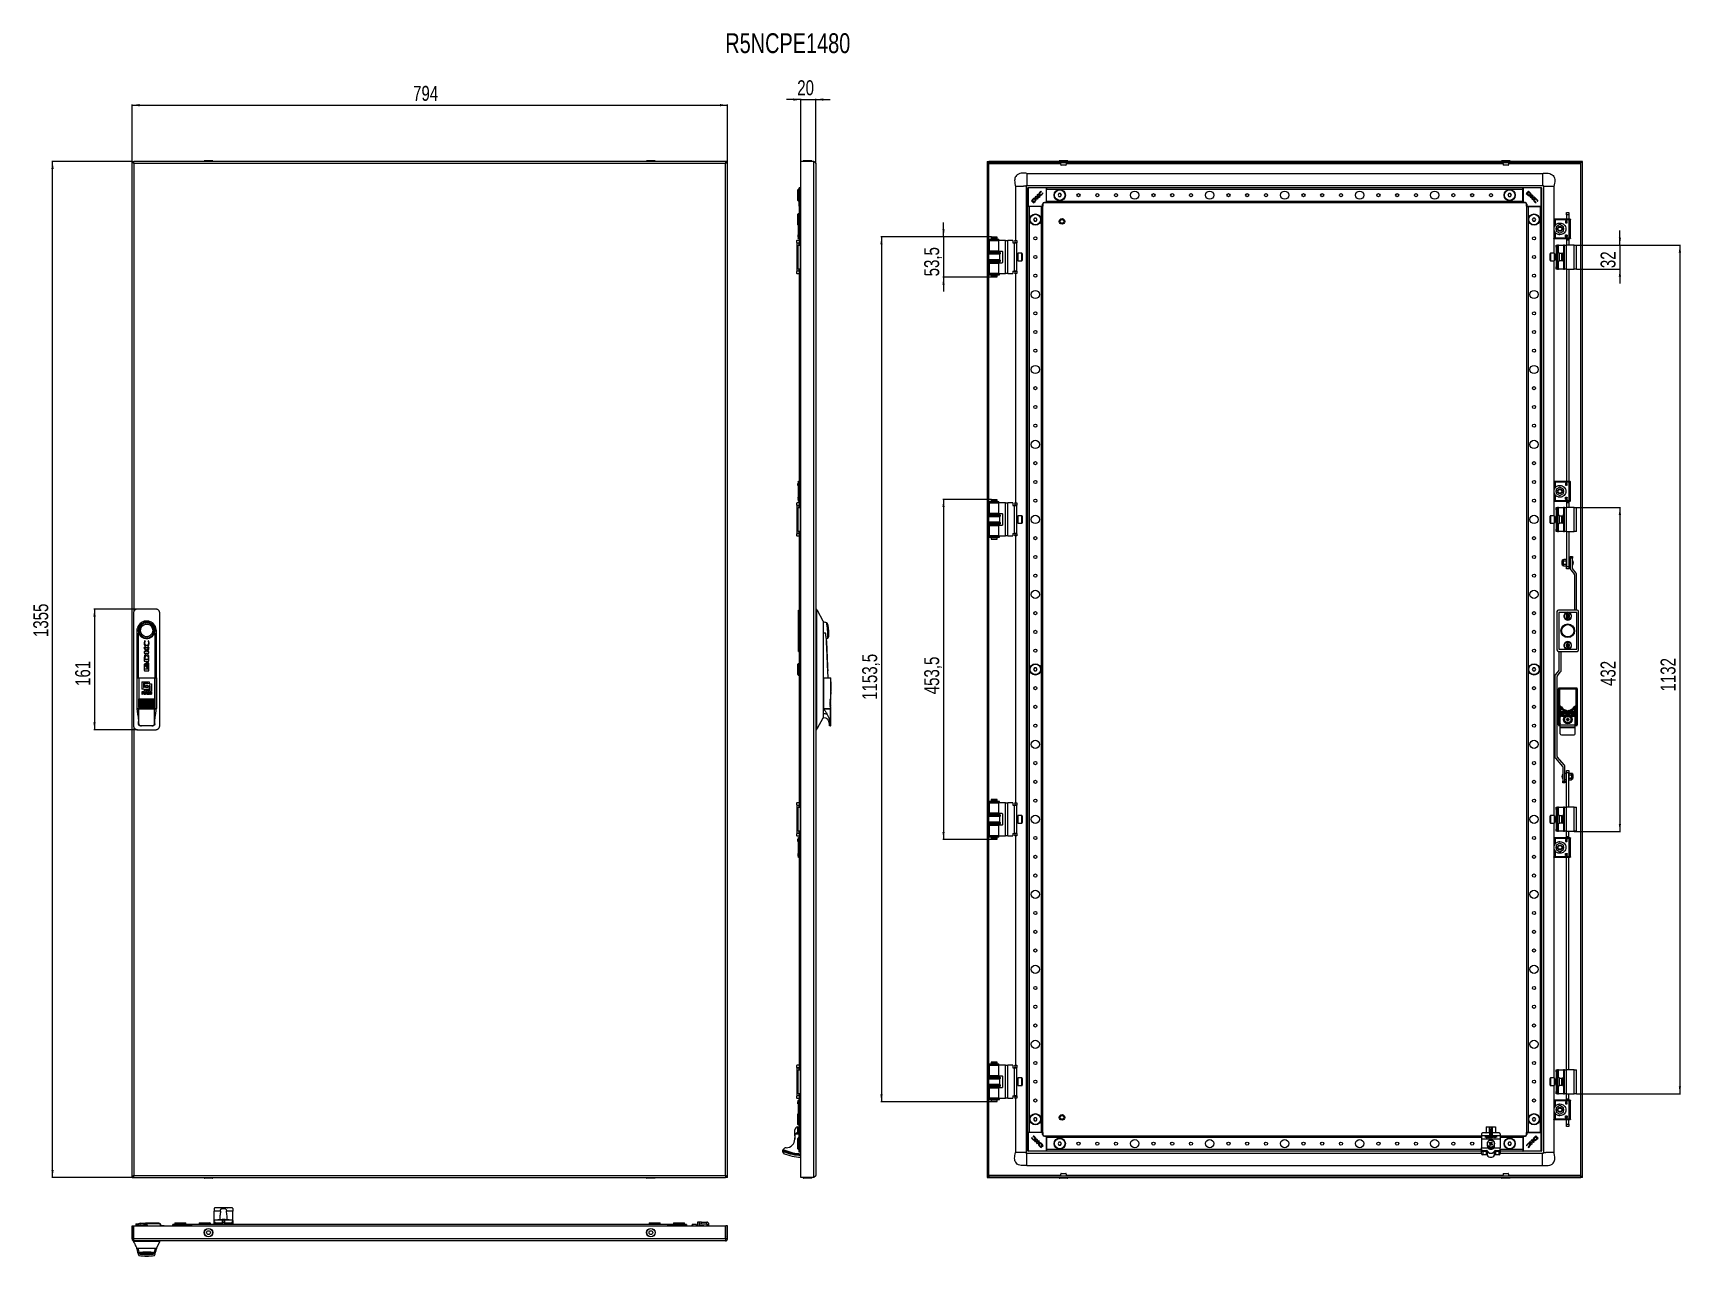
# Model space of a CAD drawing. Header units: millimetres. Extents: x -527 to 1671, y -588 to 1043.
import ezdxf

# ---------------------------------------------------------------- set-up
doc = ezdxf.new("R2010")
doc.units = ezdxf.units.MM
doc.layers.add('FORMAT', color=7, linetype='Continuous')
doc.styles.add('SLDTEXTSTYLE0', font='TXT', dxfattribs={"width": 0.75})
doc.dimstyles.new('SLDDIMSTYLE0', dxfattribs={"dimtxt": 20, "dimasz": 10, "dimexe": 0, "dimexo": 0.0625, "dimgap": 5, "dimtad": 2, "dimdec": 1, "dimrnd": 1e-09, "dimzin": 12, "dimdsep": 46, "dimtxsty": 'SLDTEXTSTYLE0', "dimsah": 1, "dimcen": 0.09, "dimadec": 0, "dimazin": 3, "dimtfac": 1, "dimtofl": 0, "dimtmove": 0, "dimatfit": 3, "dimfxl": 0, "dimfrac": 2, "dimtolj": 1, "dimtzin": 12, "dimarcsym": 0})
doc.dimstyles.new('SLDDIMSTYLE1', dxfattribs={"dimtxt": 20, "dimasz": 10, "dimexe": 0, "dimexo": 0.0625, "dimgap": 5, "dimtad": 2, "dimdec": 1, "dimrnd": 1e-09, "dimzin": 12, "dimdsep": 46, "dimtxsty": 'SLDTEXTSTYLE0', "dimsah": 1, "dimcen": 0.09, "dimadec": 0, "dimazin": 3, "dimtfac": 1, "dimtmove": 0, "dimatfit": 0, "dimfxl": 0, "dimfrac": 2, "dimtolj": 1, "dimtzin": 12, "dimarcsym": 0})

msp = doc.modelspace()

# ---------------------------------------------------------------- texts
at = {"layer": 'FORMAT', "insert": (396.57, 1042.76), "char_height": 26.458, "attachment_point": 1, "style": 'SLDTEXTSTYLE0'}
msp.add_mtext('R5NCPE1480', dxfattribs=at)

# ---------------------------------------------------------------- blocks, each defined once
blk = doc.blocks.new('_D')
at = {"layer": 'FORMAT'}
for p, q in [((-394.6, 871.8), (-394.6, 947.8)), ((-394.6, 946.8), (399.4, 946.8)), ((399.4, 871.8), (399.4, 947.8))]:
    blk.add_line(p, q, dxfattribs=at)
for points in [[(-394.6, 946.8), (-384.6, 945.3), (-384.6, 948.4)], [(399.4, 946.8), (389.4, 948.4), (389.4, 945.3)]]:
    blk.add_solid(points, dxfattribs=at)
at = {"layer": 'FORMAT', "insert": (-19.8, 972.6), "char_height": 20, "attachment_point": 1, "style": 'SLDTEXTSTYLE0'}
blk.add_mtext('794', dxfattribs=at)
blk = doc.blocks.new('_D_1')
at = {"layer": 'FORMAT'}
for p, q in [((-394.7, 871.8), (-501.7, 871.8)), ((-500.7, -483.2), (-500.7, 871.8)), ((-394.7, -483.2), (-501.7, -483.2))]:
    blk.add_line(p, q, dxfattribs=at)
for points in [[(-500.7, 871.8), (-502.2, 861.8), (-499.1, 861.8)], [(-500.7, -483.2), (-499.1, -473.2), (-502.2, -473.2)]]:
    blk.add_solid(points, dxfattribs=at)
at = {"layer": 'FORMAT', "insert": (-526.4, 237.4), "char_height": 20, "attachment_point": 1, "rotation": 90, "style": 'SLDTEXTSTYLE0'}
blk.add_mtext('1355', dxfattribs=at)
blk = doc.blocks.new('_D_2')
at = {"layer": 'FORMAT'}
for p, q in [((-387.2, 274.8), (-445.7, 274.8)), ((-444.7, 274.8), (-444.7, 113.8)), ((-387.2, 113.8), (-445.7, 113.8))]:
    blk.add_line(p, q, dxfattribs=at)
for points in [[(-444.7, 274.8), (-446.2, 264.8), (-443.1, 264.8)], [(-444.7, 113.8), (-443.1, 123.8), (-446.2, 123.8)]]:
    blk.add_solid(points, dxfattribs=at)
at = {"layer": 'FORMAT', "insert": (-470.4, 172.2), "char_height": 20, "attachment_point": 1, "rotation": 90, "style": 'SLDTEXTSTYLE0'}
blk.add_mtext('161', dxfattribs=at)
blk = doc.blocks.new('_D_3')
at = {"layer": 'FORMAT'}
for p, q in [((497.3, 954.3), (478, 954.3)), ((497.3, 871.8), (497.3, 955.3)), ((497.3, 954.3), (517.3, 954.3)), ((517.3, 869.2), (517.3, 955.3)), ((517.3, 954.3), (536.5, 954.3))]:
    blk.add_line(p, q, dxfattribs=at)
for points in [[(497.3, 954.3), (487.3, 955.9), (487.3, 952.8)], [(517.3, 954.3), (527.3, 952.8), (527.3, 955.9)]]:
    blk.add_solid(points, dxfattribs=at)
at = {"layer": 'FORMAT', "insert": (492.5, 980.1), "char_height": 20, "attachment_point": 1, "style": 'SLDTEXTSTYLE0'}
blk.add_mtext('20', dxfattribs=at)
blk = doc.blocks.new('_D_4')
at = {"layer": 'FORMAT'}
for p, q in [((751.7, 771.1), (686.6, 771.1)), ((687.6, 771.1), (687.6, 790.3)), ((687.6, 771.1), (687.6, 717.6)), ((751.7, 717.6), (686.6, 717.6)), ((687.6, 717.6), (687.6, 698.3))]:
    blk.add_line(p, q, dxfattribs=at)
for points in [[(687.6, 771.1), (689.1, 781.1), (686.1, 781.1)], [(687.6, 717.6), (686.1, 707.6), (689.1, 707.6)]]:
    blk.add_solid(points, dxfattribs=at)
at = {"layer": 'FORMAT', "insert": (661.8, 718.5), "char_height": 20, "attachment_point": 1, "rotation": 90, "style": 'SLDTEXTSTYLE0'}
blk.add_mtext('53,5', dxfattribs=at)
blk = doc.blocks.new('_D_5')
at = {"layer": 'FORMAT'}
for p, q in [((1531.6, 760.3), (1670.6, 760.3)), ((1669.6, 760.3), (1669.6, -371.7)), ((1531.6, -371.7), (1670.6, -371.7))]:
    blk.add_line(p, q, dxfattribs=at)
for points in [[(1669.6, 760.3), (1668.1, 750.3), (1671.1, 750.3)], [(1669.6, -371.7), (1671.1, -361.7), (1668.1, -361.7)]]:
    blk.add_solid(points, dxfattribs=at)
at = {"layer": 'FORMAT', "insert": (1643.8, 164.8), "char_height": 20, "attachment_point": 1, "rotation": 90, "style": 'SLDTEXTSTYLE0'}
blk.add_mtext('1132', dxfattribs=at)
blk = doc.blocks.new('_D_6')
at = {"layer": 'FORMAT'}
for p, q in [((1589.6, 760.3), (1589.6, 779.6)), ((1531.6, 760.3), (1590.6, 760.3)), ((1589.6, 760.3), (1589.6, 728.3)), ((1531.6, 728.3), (1590.6, 728.3)), ((1589.6, 728.3), (1589.6, 709.1))]:
    blk.add_line(p, q, dxfattribs=at)
for points in [[(1589.6, 760.3), (1591.1, 770.3), (1588.1, 770.3)], [(1589.6, 728.3), (1588.1, 718.3), (1591.1, 718.3)]]:
    blk.add_solid(points, dxfattribs=at)
at = {"layer": 'FORMAT', "insert": (1563.8, 729.5), "char_height": 20, "attachment_point": 1, "rotation": 90, "style": 'SLDTEXTSTYLE0'}
blk.add_mtext('32', dxfattribs=at)
blk = doc.blocks.new('_D_7')
at = {"layer": 'FORMAT'}
for p, q in [((751.7, 771.1), (603.9, 771.1)), ((604.9, 771.1), (604.9, -382.4)), ((751.7, -382.4), (603.9, -382.4))]:
    blk.add_line(p, q, dxfattribs=at)
for points in [[(604.9, 771.1), (603.3, 761.1), (606.4, 761.1)], [(604.9, -382.4), (606.4, -372.4), (603.3, -372.4)]]:
    blk.add_solid(points, dxfattribs=at)
at = {"layer": 'FORMAT', "insert": (579.1, 153.7), "char_height": 20, "attachment_point": 1, "rotation": 90, "style": 'SLDTEXTSTYLE0'}
blk.add_mtext('1153,5', dxfattribs=at)
blk = doc.blocks.new('_D_8')
at = {"layer": 'FORMAT'}
for p, q in [((1528.6, 410.3), (1590.6, 410.3)), ((1589.6, 410.3), (1589.6, -21.7)), ((1528.6, -21.7), (1590.6, -21.7))]:
    blk.add_line(p, q, dxfattribs=at)
for points in [[(1589.6, 410.3), (1588.1, 400.3), (1591.1, 400.3)], [(1589.6, -21.7), (1591.1, -11.7), (1588.1, -11.7)]]:
    blk.add_solid(points, dxfattribs=at)
at = {"layer": 'FORMAT', "insert": (1563.8, 172.2), "char_height": 20, "attachment_point": 1, "rotation": 90, "style": 'SLDTEXTSTYLE0'}
blk.add_mtext('432', dxfattribs=at)
blk = doc.blocks.new('_D_9')
at = {"layer": 'FORMAT'}
for p, q in [((751.7, 421.1), (686.6, 421.1)), ((687.6, 421.1), (687.6, -32.4)), ((751.7, -32.4), (686.6, -32.4))]:
    blk.add_line(p, q, dxfattribs=at)
for points in [[(687.6, 421.1), (686.1, 411.1), (689.1, 411.1)], [(687.6, -32.4), (689.1, -22.4), (686.1, -22.4)]]:
    blk.add_solid(points, dxfattribs=at)
at = {"layer": 'FORMAT', "insert": (661.8, 161.1), "char_height": 20, "attachment_point": 1, "rotation": 90, "style": 'SLDTEXTSTYLE0'}
blk.add_mtext('453,5', dxfattribs=at)

# ---------------------------------------------------------------- dimensions: what is measured, and where the dimension line sits
at = {"layer": 'FORMAT'}
for base, p1, p2, dimstyle, picture, middle in [((399.35, 946.82), (-394.65, 871.82), (399.35, 871.82), 'SLDDIMSTYLE0', '_D', (2.35, 946.82)), ((517.27, 954.32), (497.27, 871.82), (517.27, 869.22), 'SLDDIMSTYLE1', '_D_3', (507.27, 954.32))]:
    dim = msp.add_linear_dim(base=base, p1=p1, p2=p2, dimstyle=dimstyle, dxfattribs=at)
    dim.commit()
    dim.dimension.update_dxf_attribs({"geometry": picture, "text_midpoint": middle, "dimtype": 160})
for base, p1, p2, dimstyle, picture, middle in [((-500.65, 871.82), (-394.65, -483.18), (-394.65, 871.82), 'SLDDIMSTYLE0', '_D_1', (-500.65, 267)), ((604.87, -382.43), (751.68, 771.07), (751.68, -382.43), 'SLDDIMSTYLE0', '_D_7', (604.87, 194.32)), ((687.6, 717.57), (751.68, 771.07), (751.68, 717.57), 'SLDDIMSTYLE1', '_D_4', (687.6, 744.32)), ((1589.61, 728.32), (1531.6, 760.32), (1531.6, 728.32), 'SLDDIMSTYLE1', '_D_6', (1589.61, 744.32)), ((1669.61, -371.68), (1531.6, 760.32), (1531.6, -371.68), 'SLDDIMSTYLE0', '_D_5', (1669.61, 194.32)), ((687.6, -32.43), (751.68, 421.07), (751.68, -32.43), 'SLDDIMSTYLE0', '_D_9', (687.6, 194.32)), ((1589.61, -21.68), (1528.6, 410.32), (1528.6, -21.68), 'SLDDIMSTYLE0', '_D_8', (1589.61, 194.32)), ((-444.65, 113.82), (-387.15, 274.82), (-387.15, 113.82), 'SLDDIMSTYLE0', '_D_2', (-444.65, 194.32))]:
    dim = msp.add_linear_dim(base=base, p1=p1, p2=p2, angle=90, dimstyle=dimstyle, dxfattribs=at)
    dim.commit()
    dim.dimension.update_dxf_attribs({"geometry": picture, "text_midpoint": middle, "dimtype": 160})

# ---------------------------------------------------------------- linework, layer by layer
at = {"color": 7, "linetype": 'Continuous', "lineweight": 25}
for p, q in [((-394.65, 871.82), (-392.65, 871.82)), ((-394.65, -483.18), (-394.65, 871.82)), ((397.05, 871.82), (-392.35, 871.82)), ((-392.35, 870.09), (-392.35, 871.82)), ((-298.4, 872.57), (-298.4, 871.82)), ((-298.15, 872.82), (-287.15, 872.82)), ((-286.9, 871.82), (-286.9, 872.57)), ((291.6, 872.57), (291.6, 871.82)), ((291.85, 872.82), (294.34, 872.82)), ((294.34, 872.82), (302.85, 872.82)), ((303.1, 871.82), (303.1, 872.57)), ((397.05, 871.82), (397.05, 870.1)), ((399.35, 871.82), (397.35, 871.82)), ((399.35, -483.18), (399.35, 871.82)), ((497.27, -483.18), (497.27, 871.82)), ((514.67, 871.82), (497.27, 871.82)), ((500.52, 872.57), (500.52, 871.82)), ((500.77, 872.82), (501.67, 872.82)), ((501.67, 872.82), (511.77, 872.82)), ((512.02, 871.82), (512.02, 872.57)), ((517.27, 869.22), (517.27, 271.82)), ((745.6, 871.82), (745.6, -483.18)), ((745.6, 871.82), (747.6, 871.82)), ((747.6, 871.82), (747.6, -483.18)), ((747.9, 869.82), (747.9, 871.82)), ((1537.3, 871.82), (747.9, 871.82)), ((1537.3, 869.82), (747.9, 869.82)), ((748.2, 869.22), (748, 869.82)), ((841.85, 872.57), (841.85, 871.82)), ((842.1, 872.82), (853.1, 872.82)), ((853.35, 871.82), (853.35, 872.57)), ((1431.85, 872.57), (1431.85, 871.82)), ((1432.1, 872.82), (1440.61, 872.82)), ((1440.61, 872.82), (1443.1, 872.82)), ((1443.35, 871.82), (1443.35, 872.57)), ((1537.22, 869.82), (1537, 869.22)), ((1537.3, 869.82), (1537.3, 871.82)), ((1539.6, 871.82), (1537.6, 871.82)), ((1537.6, -483.18), (1537.6, 871.82)), ((1539.6, -483.18), (1539.6, 871.82)), ((495.27, 812.12), (495.27, 836.52)), ((495.57, 836.82), (497.27, 836.82)), ((783.6, 838.82), (784.58, 838.82)), ((783.6, 838.82), (783.6, 766.32)), ((784.58, 838.82), (787.04, 838.82)), ((787.04, 838.82), (790.6, 838.82)), ((790.6, 838.82), (794.17, 838.82)), ((797.6, 838.82), (797.6, -450.18)), ((798.6, 855.82), (798.6, 839.99)), ((798.6, 855.82), (1486.6, 855.82)), ((798.6, 839.82), (1486.6, 839.82)), ((800.1, 812.12), (800.1, 836.52)), ((800.4, 836.82), (824.8, 836.82)), ((825.1, 836.52), (825.1, 836.82)), ((825.1, 836.82), (1460.1, 836.82)), ((825.1, 836.52), (825.1, 835.88)), ((825.1, 834.82), (825.1, 835.88)), ((1460.1, 836.52), (1460.1, 836.82)), ((1460.1, 835.88), (1460.1, 836.52)), ((1460.1, 834.82), (1460.1, 835.88)), ((1460.4, 836.82), (1484.8, 836.82)), ((1485.1, 836.52), (1485.1, 812.12)), ((1487.6, 838.82), (1487.6, -450.18)), ((1501.6, 838.82), (1501.6, 794.5)), ((493.77, 834.32), (493.27, 833.82)), ((493.27, 826.82), (493.27, 833.82)), ((493.27, 819.82), (493.27, 826.82)), ((493.27, 819.82), (493.77, 819.32)), ((495.27, 834.32), (493.77, 834.32)), ((493.77, 834.32), (493.77, 826.82)), ((493.77, 826.82), (493.77, 819.32)), ((493.77, 819.32), (495.07, 819.32)), ((495.05, 825.76), (495.07, 825.76)), ((495.27, 822.54), (495.05, 822.54)), ((495.07, 832.18), (495.27, 832.18)), ((495.07, 830.18), (495.07, 832.18)), ((495.07, 830.18), (495.27, 830.18)), ((495.07, 828.22), (495.07, 830.18)), ((495.07, 828.22), (495.27, 828.22)), ((495.07, 827.17), (495.27, 827.17)), ((495.07, 826.13), (495.07, 827.17)), ((495.07, 826.13), (495.27, 826.13)), ((495.07, 824.74), (495.07, 826.13)), ((495.07, 824.74), (495.27, 824.74)), ((495.07, 824.25), (495.07, 824.74)), ((495.07, 824.25), (495.27, 824.25)), ((495.07, 823.45), (495.07, 824.25)), ((495.07, 823.45), (495.27, 823.45)), ((495.07, 822.67), (495.07, 823.45)), ((495.07, 819.22), (495.27, 819.22)), ((495.07, 818.89), (495.07, 819.22)), ((495.07, 818.89), (495.27, 818.89)), ((495.07, 818.21), (495.07, 818.86)), ((495.07, 818.21), (495.27, 818.21)), ((495.07, 817.18), (495.27, 817.18)), ((495.07, 817.07), (495.07, 817.18)), ((495.07, 817.07), (495.27, 817.07)), ((495.07, 816.83), (495.07, 817.07)), ((495.07, 816.83), (495.27, 816.83)), ((495.07, 816.47), (495.07, 816.83)), ((495.07, 816.47), (495.27, 816.47)), ((806.74, 821.42), (804.75, 819.43)), ((804.75, 819.43), (807.71, 816.47)), ((807, 820.87), (806.28, 820.13)), ((806.28, 820.13), (808.46, 817.95)), ((807.71, 816.47), (809.6, 818.36)), ((808.46, 817.95), (809.11, 818.63)), ((809.6, 818.36), (809.62, 818.38)), ((810.8, 825.48), (809.76, 824.43)), ((809.76, 824.43), (812.71, 821.47)), ((812.19, 824.09), (810.8, 825.48)), ((812.68, 827.36), (812.19, 824.09)), ((812.53, 823.77), (815.19, 823.95)), ((813.77, 822.53), (812.53, 823.77)), ((813.48, 828.15), (812.68, 827.36)), ((812.71, 821.47), (813.77, 822.53)), ((813, 825.06), (813.48, 828.15)), ((816.48, 825.24), (813, 825.06)), ((815.19, 823.95), (816.48, 825.24)), ((818.04, 831.28), (817.71, 831.97)), ((817.9, 831.14), (818.04, 831.28)), ((819.86, 829.71), (819.75, 829.6)), ((820.1, 829.2), (819.86, 829.71)), ((820.1, 814.82), (820.1, 812.12)), ((824.8, 816.82), (822.1, 816.82)), ((825.1, 818.82), (825.1, 834.82)), ((825.1, 817.77), (825.1, 818.82)), ((825.1, 817.77), (825.1, 817.12)), ((825.1, 816.82), (825.1, 817.12)), ((825.1, 816.82), (1460.1, 816.82)), ((841.45, 828.82), (840.3, 826.82)), ((840.3, 826.82), (841.45, 824.82)), ((843.76, 828.82), (841.45, 828.82)), ((841.45, 824.82), (843.76, 824.82)), ((844.91, 826.82), (843.76, 828.82)), ((843.76, 824.82), (844.91, 826.82)), ((1441.45, 828.82), (1440.3, 826.82)), ((1440.3, 826.82), (1441.45, 824.82)), ((1443.76, 828.82), (1441.45, 828.82)), ((1441.45, 824.82), (1443.76, 824.82)), ((1444.91, 826.82), (1443.76, 828.82)), ((1443.76, 824.82), (1444.91, 826.82)), ((1460.1, 818.82), (1460.1, 834.82)), ((1460.1, 817.77), (1460.1, 818.82)), ((1460.1, 817.12), (1460.1, 817.77)), ((1460.1, 816.82), (1460.1, 817.12)), ((1463.1, 816.82), (1460.4, 816.82)), ((1467.71, 832.18), (1464.75, 829.22)), ((1464.75, 829.22), (1466.64, 827.33)), ((1465.1, 812.12), (1465.1, 814.82)), ((1468.41, 830.65), (1466.23, 828.47)), ((1466.23, 828.47), (1466.91, 827.81)), ((1466.64, 827.33), (1466.66, 827.31)), ((1469.7, 830.18), (1467.71, 832.18)), ((1469.16, 829.93), (1468.41, 830.65)), ((1472.71, 827.17), (1469.76, 824.21)), ((1469.76, 824.21), (1470.81, 823.15)), ((1470.81, 823.15), (1472.06, 824.4)), ((1472.06, 824.4), (1472.23, 821.74)), ((1472.23, 821.74), (1473.52, 820.45)), ((1472.37, 824.74), (1473.76, 826.13)), ((1475.64, 824.25), (1472.37, 824.74)), ((1473.76, 826.13), (1472.71, 827.17)), ((1473.34, 823.92), (1476.44, 823.45)), ((1473.52, 820.45), (1473.34, 823.92)), ((1476.44, 823.45), (1475.64, 824.25)), ((1477.48, 816.83), (1477.99, 817.07)), ((1477.99, 817.07), (1477.88, 817.18)), ((1479.42, 819.02), (1479.56, 818.89)), ((1479.56, 818.89), (1480.25, 819.22)), ((493.77, 801.82), (493.27, 801.32)), ((493.27, 787.32), (493.27, 801.32)), ((493.67, 794.32), (493.67, 769.32)), ((495.27, 801.82), (493.77, 801.82)), ((493.77, 801.82), (493.77, 794.64)), ((495.27, 811.82), (495.27, 794.82)), ((495.27, 811.82), (495.57, 811.82)), ((496.22, 811.82), (495.57, 811.82)), ((497.16, 794.82), (495.67, 794.82)), ((496.22, 811.82), (497.27, 811.82)), ((800.1, -423.18), (800.1, 811.82)), ((800.4, 811.82), (800.1, 811.82)), ((801.05, 811.82), (800.4, 811.82)), ((802.1, 811.82), (801.05, 811.82)), ((818.1, 811.82), (802.1, 811.82)), ((808.95, 796.32), (807.8, 794.32)), ((807.8, 794.32), (808.95, 792.32)), ((811.26, 796.32), (808.95, 796.32)), ((808.95, 792.32), (811.26, 792.32)), ((812.41, 794.32), (811.26, 796.32)), ((811.26, 792.32), (812.41, 794.32)), ((819.16, 811.82), (818.1, 811.82)), ((819.8, 811.82), (819.16, 811.82)), ((820.1, 811.82), (819.8, 811.82)), ((820.1, -423.18), (820.1, 811.82)), ((1465.1, 811.82), (1465.1, -423.18)), ((1465.1, 811.82), (1465.4, 811.82)), ((1466.05, 811.82), (1465.4, 811.82)), ((1466.05, 811.82), (1467.1, 811.82)), ((1467.1, 811.82), (1483.1, 811.82)), ((1473.95, 796.32), (1472.8, 794.32)), ((1472.8, 794.32), (1473.95, 792.32)), ((1476.26, 796.32), (1473.95, 796.32)), ((1473.95, 792.32), (1476.26, 792.32)), ((1477.41, 794.32), (1476.26, 796.32)), ((1476.26, 792.32), (1477.41, 794.32)), ((1483.1, 811.82), (1484.16, 811.82)), ((1484.8, 811.82), (1484.16, 811.82)), ((1484.8, 811.82), (1485.1, 811.82)), ((1485.1, 811.82), (1485.1, -423.18)), ((1501.6, 794.32), (1501.6, 769.32)), ((1521.6, 794.82), (1503.6, 794.82)), ((1517.05, 791.78), (1517.05, 789.91)), ((1517.58, 791.53), (1517.58, 791.75)), ((1517.96, 791.53), (1517.58, 791.53)), ((1518.3, 803.52), (1521.3, 803.52)), ((1518.3, 800.52), (1518.3, 803.52)), ((1518.3, 800.52), (1518.3, 794.82)), ((1521.3, 803.52), (1521.3, 800.52)), ((1521.3, 800.52), (1521.3, 794.82)), ((1522.2, 794.82), (1521.95, 794.82)), ((1523.6, 769.32), (1523.6, 794.32)), ((493.27, 787.32), (493.67, 786.92)), ((751.68, 771.07), (751.1, 770.07)), ((751.1, 770.07), (751.1, 768.07)), ((759.1, 770.07), (751.1, 770.07)), ((751.68, 771.07), (758.53, 771.07)), ((759.1, 770.07), (758.53, 771.07)), ((759.1, 768.07), (759.1, 770.07)), ((1502.43, 784.95), (1503.94, 787.21)), ((1503.94, 776.44), (1502.43, 778.7)), ((1509.6, 787.54), (1504.65, 784.68)), ((1504.65, 784.68), (1504.65, 782.82)), ((1504.65, 780.82), (1504.65, 782.82)), ((1504.65, 782.82), (1506.62, 782.82)), ((1504.65, 780.82), (1504.65, 778.96)), ((1504.65, 780.82), (1506.62, 780.82)), ((1504.65, 778.96), (1509.6, 776.11)), ((1507.31, 782.82), (1506.62, 782.82)), ((1506.62, 780.82), (1507.31, 780.82)), ((1514.55, 784.68), (1509.6, 787.54)), ((1509.6, 776.11), (1514.55, 778.96)), ((1512.59, 782.82), (1511.9, 782.82)), ((1511.9, 780.82), (1512.59, 780.82)), ((1512.59, 782.82), (1514.55, 782.82)), ((1512.59, 780.82), (1514.55, 780.82)), ((1514.55, 782.82), (1514.55, 784.68)), ((1514.55, 782.82), (1514.55, 780.82)), ((1514.55, 778.96), (1514.55, 780.82)), ((1517.05, 771.86), (1517.05, 773.73)), ((1517.5, 789.92), (1517.5, 790.19)), ((1517.5, 773.73), (1517.5, 773.45)), ((1517.58, 791.18), (1518, 791.18)), ((1517.58, 790.59), (1517.58, 791.18)), ((1517.58, 772.47), (1517.58, 773.06)), ((1518, 772.47), (1517.58, 772.47)), ((1517.96, 772.12), (1517.58, 772.12)), ((1517.58, 772.12), (1517.58, 771.9)), ((491.72, 765.82), (491.72, 763.82)), ((495.27, 766.32), (492.22, 766.32)), ((492.22, 763.32), (495.27, 763.32)), ((492.22, 763.32), (492.22, 763.02)), ((492.22, 725.62), (492.22, 763.02)), ((492.22, 763.02), (495.22, 763.02)), ((493.77, 728.32), (493.77, 760.32)), ((493.77, 760.32), (496.77, 760.32)), ((494.72, 763.32), (494.72, 763.02)), ((495.22, 763.02), (495.27, 763.02)), ((495.27, 768.82), (495.27, 760.32)), ((495.67, 768.82), (497.27, 768.82)), ((497.27, 760.32), (496.77, 760.32)), ((747.6, 751.32), (762.6, 751.32)), ((762.6, 750.72), (747.6, 750.72)), ((762.6, 747.92), (747.6, 747.92)), ((747.95, 768.02), (747.95, 767.12)), ((747.95, 768.02), (760.84, 768.02)), ((747.95, 767.12), (760.84, 767.12)), ((748.65, 766.32), (748.65, 752.32)), ((748.65, 766.32), (761.55, 766.32)), ((761.55, 752.32), (748.65, 752.32)), ((755.86, 768.07), (751.1, 768.07)), ((751.1, 767.07), (751.1, 766.32)), ((755.86, 767.07), (751.1, 767.07)), ((751.1, 752.32), (751.1, 751.32)), ((751.6, 768.07), (751.6, 768.02)), ((751.6, 767.12), (751.6, 767.07)), ((759.1, 768.07), (755.86, 768.07)), ((759.1, 767.07), (755.86, 767.07)), ((758.6, 768.02), (758.6, 768.07)), ((758.6, 767.07), (758.6, 767.12)), ((759.1, 766.32), (759.1, 767.07)), ((759.1, 751.32), (759.1, 752.32)), ((760.84, 768.02), (760.93, 768.02)), ((760.84, 767.12), (760.93, 767.12)), ((760.93, 767.12), (760.93, 768.02)), ((760.93, 768.02), (761.14, 768.02)), ((760.93, 767.12), (761.14, 767.12)), ((761.14, 767.12), (761.14, 768.02)), ((761.55, 752.32), (761.55, 766.32)), ((769.65, 766.32), (761.55, 766.32)), ((761.55, 752.32), (765.65, 752.32)), ((762.6, 750.72), (762.6, 751.32)), ((763.3, 750.04), (762.6, 750.72)), ((762.6, 747.92), (763.3, 748.61)), ((762.6, 740.72), (762.6, 747.92)), ((766.15, 751.82), (766.15, 736.82)), ((770.15, 766.32), (769.65, 766.32)), ((770.15, 766.32), (773.15, 766.32)), ((770.15, 722.32), (770.15, 766.32)), ((780.15, 766.32), (773.15, 766.32)), ((780.15, 766.32), (780.15, 763.02)), ((780.15, 763.02), (782.15, 763.02)), ((782.15, 763.02), (785.15, 763.02)), ((782.65, 766.32), (785.15, 766.32)), ((782.65, 765.82), (782.65, 766.32)), ((782.65, 765.82), (782.65, 763.82)), ((782.65, 763.32), (782.65, 763.82)), ((785.15, 763.32), (782.65, 763.32)), ((782.65, 763.32), (782.65, 763.02)), ((785.15, 766.32), (785.15, 765.82)), ((785.15, 765.82), (785.15, 763.82)), ((785.15, 763.82), (785.15, 763.32)), ((785.15, 763.02), (785.15, 763.32)), ((785.15, 725.62), (785.15, 763.02)), ((786.4, 747.32), (785.15, 747.32)), ((792.05, 749.32), (786.65, 749.32)), ((786.65, 749.32), (786.65, 739.32)), ((792.65, 748.72), (792.65, 739.92)), ((1496.6, 742.07), (1496.6, 748.72)), ((1502.6, 749.32), (1497.2, 749.32)), ((1501.6, 769.15), (1501.6, 749.32)), ((1502.6, 741.76), (1502.6, 749.32)), ((1504.1, 747.32), (1502.85, 747.32)), ((1503.6, 768.82), (1521.6, 768.82)), ((1504.6, 749.32), (1504.1, 749.32)), ((1504.1, 749.32), (1504.1, 748.11)), ((1504.1, 748.11), (1504.1, 739.32)), ((1504.6, 760.32), (1506.6, 760.32)), ((1504.6, 759.32), (1504.6, 760.32)), ((1504.6, 758.32), (1504.6, 759.32)), ((1504.6, 757.32), (1504.6, 758.32)), ((1506.6, 757.32), (1504.6, 757.32)), ((1504.6, 757.32), (1504.6, 756.82)), ((1506.6, 756.82), (1504.6, 756.82)), ((1504.6, 756.82), (1504.6, 731.82)), ((1506.6, 760.32), (1506.6, 759.32)), ((1507.6, 760.32), (1506.6, 760.32)), ((1506.6, 758.32), (1506.6, 759.32)), ((1506.6, 758.32), (1506.6, 757.32)), ((1506.6, 757.32), (1506.6, 756.82)), ((1506.6, 756.82), (1506.6, 731.82)), ((1506.6, 750.32), (1507.6, 750.32)), ((1507.6, 760.32), (1514.6, 760.32)), ((1508.3, 750.32), (1507.6, 750.32)), ((1508.3, 750.32), (1508.3, 749.87)), ((1512.24, 748.82), (1509.1, 748.82)), ((1509.1, 739.82), (1509.1, 748.82)), ((1513.1, 748.32), (1512.24, 748.82)), ((1512.24, 739.82), (1512.24, 748.82)), ((1513.1, 740.32), (1513.1, 748.32)), ((1513.9, 738.32), (1513.9, 750.32)), ((1514.6, 750.32), (1513.9, 750.32)), ((1515.6, 760.32), (1514.6, 760.32)), ((1514.6, 750.32), (1515.6, 750.32)), ((1515.6, 728.32), (1515.6, 760.32)), ((1515.6, 760.32), (1518.6, 760.32)), ((1518.3, 768.9), (1518.3, 767.02)), ((1518.3, 767.02), (1518.3, 760.32)), ((1528.6, 760.32), (1518.6, 760.32)), ((1521.3, 768.9), (1521.3, 767.02)), ((1521.3, 767.02), (1521.3, 760.32)), ((1521.95, 768.82), (1522.2, 768.82)), ((1528.6, 760.32), (1531.6, 760.32)), ((1531.6, 728.32), (1531.6, 760.32)), ((495.22, 725.62), (492.22, 725.62)), ((492.22, 725.62), (492.22, 725.32)), ((495.27, 725.32), (492.22, 725.32)), ((496.77, 728.32), (493.77, 728.32)), ((494.72, 725.62), (494.72, 725.32)), ((495.27, 725.62), (495.22, 725.62)), ((495.27, 728.32), (495.27, 444.82)), ((496.77, 728.32), (497.27, 728.32)), ((762.6, 740.72), (747.6, 740.72)), ((762.6, 737.92), (747.6, 737.92)), ((747.6, 737.32), (762.6, 737.32)), ((748.65, 736.32), (748.65, 722.32)), ((748.65, 736.32), (761.55, 736.32)), ((751.1, 737.32), (751.1, 736.32)), ((759.1, 736.32), (759.1, 737.32)), ((761.55, 722.32), (761.55, 736.32)), ((765.65, 736.32), (761.55, 736.32)), ((763.3, 740.04), (762.6, 740.72)), ((762.6, 737.92), (763.3, 738.61)), ((762.6, 737.32), (762.6, 737.92)), ((780.15, 725.62), (782.15, 725.62)), ((780.15, 725.62), (780.15, 722.32)), ((785.15, 725.62), (782.15, 725.62)), ((782.65, 725.62), (782.65, 725.32)), ((782.65, 725.32), (785.15, 725.32)), ((782.65, 724.82), (782.65, 725.32)), ((785.15, 741.32), (786.4, 741.32)), ((785.15, 725.32), (785.15, 725.62)), ((785.15, 725.32), (785.15, 724.82)), ((786.65, 739.32), (792.05, 739.32)), ((1496.6, 739.92), (1496.6, 742.07)), ((1497.2, 739.32), (1502.6, 739.32)), ((1501.6, 739.32), (1501.6, 444.5)), ((1502.6, 739.32), (1502.6, 741.76)), ((1502.85, 741.32), (1504.1, 741.32)), ((1504.1, 739.32), (1504.6, 739.32)), ((1506.6, 731.82), (1504.6, 731.82)), ((1504.6, 731.82), (1504.6, 731.32)), ((1504.6, 730.32), (1504.6, 731.32)), ((1504.6, 731.32), (1506.6, 731.32)), ((1504.6, 729.32), (1504.6, 730.32)), ((1504.6, 728.32), (1504.6, 729.32)), ((1506.6, 728.32), (1504.6, 728.32)), ((1507.6, 738.32), (1506.6, 738.32)), ((1506.6, 731.82), (1506.6, 731.32)), ((1506.6, 731.32), (1506.6, 730.32)), ((1506.6, 729.32), (1506.6, 730.32)), ((1506.6, 729.32), (1506.6, 728.32)), ((1506.6, 728.32), (1507.6, 728.32)), ((1507.6, 738.32), (1508.3, 738.32)), ((1514.6, 728.32), (1507.6, 728.32)), ((1508.3, 738.77), (1508.3, 738.32)), ((1509.1, 739.82), (1512.24, 739.82)), ((1512.24, 739.82), (1513.1, 740.32)), ((1513.9, 738.32), (1514.6, 738.32)), ((1515.6, 738.32), (1514.6, 738.32)), ((1514.6, 728.32), (1515.6, 728.32)), ((1518.6, 728.32), (1515.6, 728.32)), ((1518.3, 728.32), (1518.3, 444.82)), ((1518.6, 728.32), (1528.6, 728.32)), ((1521.3, 728.32), (1521.3, 444.82)), ((1531.6, 728.32), (1528.6, 728.32)), ((491.72, 724.82), (491.72, 722.82)), ((492.22, 722.32), (495.27, 722.32)), ((747.95, 721.52), (747.95, 720.62)), ((747.95, 721.52), (762.25, 721.52)), ((747.95, 720.62), (762.25, 720.62)), ((761.55, 722.32), (748.65, 722.32)), ((751.1, 722.32), (751.1, 721.57)), ((755.86, 721.57), (751.1, 721.57)), ((751.1, 720.57), (751.1, 718.57)), ((755.86, 720.57), (751.1, 720.57)), ((751.1, 718.57), (751.68, 717.57)), ((751.1, 718.57), (755.86, 718.57)), ((751.6, 721.57), (751.6, 721.52)), ((751.6, 720.62), (751.6, 720.57)), ((755.75, 717.57), (751.68, 717.57)), ((758.53, 717.57), (755.75, 717.57)), ((759.1, 721.57), (755.86, 721.57)), ((759.1, 720.57), (755.86, 720.57)), ((755.86, 718.57), (759.1, 718.57)), ((758.53, 717.57), (759.1, 718.57)), ((758.6, 721.52), (758.6, 721.57)), ((758.6, 720.57), (758.6, 720.62)), ((759.1, 721.57), (759.1, 722.32)), ((759.1, 718.57), (759.1, 720.57)), ((761.55, 722.32), (769.65, 722.32)), ((762.25, 720.62), (762.25, 721.52)), ((769.65, 722.32), (770.15, 722.32)), ((773.15, 722.32), (770.15, 722.32)), ((773.15, 722.32), (780.15, 722.32)), ((782.65, 724.82), (782.65, 722.82)), ((782.65, 722.32), (782.65, 722.82)), ((785.15, 722.32), (782.65, 722.32)), ((783.6, 722.32), (783.6, 416.32)), ((785.15, 724.82), (785.15, 722.82)), ((785.15, 722.82), (785.15, 722.32)), ((493.67, 444.32), (493.67, 419.32)), ((497.27, 444.82), (495.67, 444.82)), ((1501.6, 444.32), (1501.6, 419.32)), ((1521.6, 444.82), (1503.6, 444.82)), ((1517.05, 441.78), (1517.05, 439.91)), ((1517.5, 439.92), (1517.5, 440.19)), ((1517.58, 441.53), (1517.58, 441.75)), ((1517.96, 441.53), (1517.58, 441.53)), ((1517.58, 441.18), (1518, 441.18)), ((1517.58, 440.59), (1517.58, 441.18)), ((1522.2, 444.82), (1521.95, 444.82)), ((1523.6, 419.32), (1523.6, 444.32)), ((495.27, 418.82), (495.27, 410.32)), ((495.67, 418.82), (497.27, 418.82)), ((747.95, 418.02), (747.95, 417.12)), ((747.95, 418.02), (760.84, 418.02)), ((751.68, 421.07), (751.1, 420.07)), ((751.1, 420.07), (751.1, 418.07)), ((759.1, 420.07), (751.1, 420.07)), ((755.86, 418.07), (751.1, 418.07)), ((751.6, 418.07), (751.6, 418.02)), ((751.68, 421.07), (758.53, 421.07)), ((759.1, 418.07), (755.86, 418.07)), ((759.1, 420.07), (758.53, 421.07)), ((758.6, 418.02), (758.6, 418.07)), ((759.1, 418.07), (759.1, 420.07)), ((760.84, 418.02), (760.93, 418.02)), ((760.93, 417.12), (760.93, 418.02)), ((760.93, 418.02), (761.14, 418.02)), ((761.14, 417.12), (761.14, 418.02)), ((1501.6, 419.15), (1501.6, 399.32)), ((1502.43, 434.95), (1503.94, 437.21)), ((1503.94, 426.44), (1502.43, 428.7)), ((1503.6, 418.82), (1521.6, 418.82)), ((1509.6, 437.54), (1504.65, 434.68)), ((1504.65, 434.68), (1504.65, 432.82)), ((1504.65, 430.82), (1504.65, 432.82)), ((1504.65, 432.82), (1506.62, 432.82)), ((1504.65, 430.82), (1504.65, 428.96)), ((1504.65, 430.82), (1506.62, 430.82)), ((1504.65, 428.96), (1509.6, 426.11)), ((1507.31, 432.82), (1506.62, 432.82)), ((1506.62, 430.82), (1507.31, 430.82)), ((1514.55, 434.68), (1509.6, 437.54)), ((1509.6, 426.11), (1514.55, 428.96)), ((1512.59, 432.82), (1511.9, 432.82)), ((1511.9, 430.82), (1512.59, 430.82)), ((1512.59, 432.82), (1514.55, 432.82)), ((1512.59, 430.82), (1514.55, 430.82)), ((1514.55, 432.82), (1514.55, 434.68)), ((1514.55, 432.82), (1514.55, 430.82)), ((1514.55, 428.96), (1514.55, 430.82)), ((1517.05, 421.86), (1517.05, 423.73)), ((1517.5, 423.73), (1517.5, 423.45)), ((1517.58, 422.47), (1517.58, 423.06)), ((1518, 422.47), (1517.58, 422.47)), ((1517.96, 422.12), (1517.58, 422.12)), ((1517.58, 422.12), (1517.58, 421.9)), ((1518.3, 418.9), (1518.3, 417.02)), ((1521.3, 418.9), (1521.3, 417.02)), ((1521.95, 418.82), (1522.2, 418.82)), ((491.72, 415.82), (491.72, 413.82)), ((495.27, 416.32), (492.22, 416.32)), ((492.22, 413.32), (495.27, 413.32)), ((492.22, 413.32), (492.22, 413.02)), ((492.22, 375.62), (492.22, 413.02)), ((492.22, 413.02), (495.22, 413.02)), ((493.77, 410.32), (496.77, 410.32)), ((493.77, 378.32), (493.77, 410.32)), ((494.72, 413.32), (494.72, 413.02)), ((495.22, 413.02), (495.27, 413.02)), ((497.27, 410.32), (496.77, 410.32)), ((747.6, 401.32), (762.6, 401.32)), ((762.6, 400.72), (747.6, 400.72)), ((762.6, 397.92), (747.6, 397.92)), ((747.95, 417.12), (760.84, 417.12)), ((748.65, 416.32), (748.65, 402.32)), ((748.65, 416.32), (761.55, 416.32)), ((761.55, 402.32), (748.65, 402.32)), ((751.1, 417.07), (751.1, 416.32)), ((755.86, 417.07), (751.1, 417.07)), ((751.1, 402.32), (751.1, 401.32)), ((751.6, 417.12), (751.6, 417.07)), ((759.1, 417.07), (755.86, 417.07)), ((758.6, 417.07), (758.6, 417.12)), ((759.1, 416.32), (759.1, 417.07)), ((759.1, 401.32), (759.1, 402.32)), ((760.84, 417.12), (760.93, 417.12)), ((760.93, 417.12), (761.14, 417.12)), ((761.55, 402.32), (761.55, 416.32)), ((769.65, 416.32), (761.55, 416.32)), ((761.55, 402.32), (765.65, 402.32)), ((762.6, 400.72), (762.6, 401.32)), ((763.3, 400.04), (762.6, 400.72)), ((762.6, 397.92), (763.3, 398.61)), ((762.6, 390.72), (762.6, 397.92)), ((766.15, 401.82), (766.15, 386.82)), ((770.15, 416.32), (769.65, 416.32)), ((770.15, 416.32), (773.15, 416.32)), ((770.15, 372.32), (770.15, 416.32)), ((780.15, 416.32), (773.15, 416.32)), ((780.15, 416.32), (780.15, 413.02)), ((780.15, 413.02), (782.15, 413.02)), ((782.15, 413.02), (785.15, 413.02)), ((782.65, 416.32), (785.15, 416.32)), ((782.65, 415.82), (782.65, 416.32)), ((782.65, 415.82), (782.65, 413.82)), ((782.65, 413.32), (782.65, 413.82)), ((785.15, 413.32), (782.65, 413.32)), ((782.65, 413.32), (782.65, 413.02)), ((785.15, 416.32), (785.15, 415.82)), ((785.15, 415.82), (785.15, 413.82)), ((785.15, 413.82), (785.15, 413.32)), ((785.15, 413.02), (785.15, 413.32)), ((785.15, 375.62), (785.15, 413.02)), ((786.4, 397.32), (785.15, 397.32)), ((792.05, 399.32), (786.65, 399.32)), ((786.65, 399.32), (786.65, 389.32)), ((792.65, 398.72), (792.65, 389.92)), ((1496.6, 392.07), (1496.6, 398.72)), ((1502.6, 399.32), (1497.2, 399.32)), ((1502.6, 391.76), (1502.6, 399.32)), ((1504.1, 397.32), (1502.85, 397.32)), ((1504.6, 399.32), (1504.1, 399.32)), ((1504.1, 399.32), (1504.1, 398.11)), ((1504.1, 398.11), (1504.1, 389.32)), ((1504.6, 410.32), (1506.6, 410.32)), ((1504.6, 409.32), (1504.6, 410.32)), ((1504.6, 408.32), (1504.6, 409.32)), ((1504.6, 407.32), (1504.6, 408.32)), ((1506.6, 407.32), (1504.6, 407.32)), ((1504.6, 407.32), (1504.6, 406.82)), ((1506.6, 406.82), (1504.6, 406.82)), ((1504.6, 406.82), (1504.6, 381.82)), ((1506.6, 410.32), (1506.6, 409.32)), ((1507.6, 410.32), (1506.6, 410.32)), ((1506.6, 408.32), (1506.6, 409.32)), ((1506.6, 408.32), (1506.6, 407.32)), ((1506.6, 407.32), (1506.6, 406.82)), ((1506.6, 406.82), (1506.6, 381.82)), ((1506.6, 400.32), (1507.6, 400.32)), ((1507.6, 410.32), (1514.6, 410.32)), ((1508.3, 400.32), (1507.6, 400.32)), ((1508.3, 400.32), (1508.3, 399.87)), ((1512.24, 398.82), (1509.1, 398.82)), ((1509.1, 389.82), (1509.1, 398.82)), ((1513.1, 398.32), (1512.24, 398.82)), ((1512.24, 389.82), (1512.24, 398.82)), ((1513.1, 390.32), (1513.1, 398.32)), ((1513.9, 388.32), (1513.9, 400.32)), ((1514.6, 400.32), (1513.9, 400.32)), ((1515.6, 410.32), (1514.6, 410.32)), ((1514.6, 400.32), (1515.6, 400.32)), ((1515.6, 410.32), (1518.6, 410.32)), ((1515.6, 378.32), (1515.6, 410.32)), ((1518.3, 417.02), (1518.3, 410.32)), ((1528.6, 410.32), (1518.6, 410.32)), ((1521.3, 417.02), (1521.3, 410.32)), ((1528.6, 410.32), (1531.6, 410.32)), ((1531.6, 378.32), (1531.6, 410.32)), ((491.72, 374.82), (491.72, 372.82)), ((495.22, 375.62), (492.22, 375.62)), ((492.22, 375.62), (492.22, 375.32)), ((495.27, 375.32), (492.22, 375.32)), ((496.77, 378.32), (493.77, 378.32)), ((494.72, 375.62), (494.72, 375.32)), ((495.27, 375.62), (495.22, 375.62)), ((495.27, 378.32), (495.27, 273.32)), ((496.77, 378.32), (497.27, 378.32)), ((762.6, 390.72), (747.6, 390.72)), ((762.6, 387.92), (747.6, 387.92)), ((747.6, 387.32), (762.6, 387.32)), ((748.65, 386.32), (748.65, 372.32)), ((748.65, 386.32), (761.55, 386.32)), ((751.1, 387.32), (751.1, 386.32)), ((759.1, 386.32), (759.1, 387.32)), ((761.55, 372.32), (761.55, 386.32)), ((765.65, 386.32), (761.55, 386.32)), ((763.3, 390.04), (762.6, 390.72)), ((762.6, 387.92), (763.3, 388.61)), ((762.6, 387.32), (762.6, 387.92)), ((780.15, 375.62), (782.15, 375.62)), ((780.15, 375.62), (780.15, 372.32)), ((785.15, 375.62), (782.15, 375.62)), ((782.65, 375.62), (782.65, 375.32)), ((782.65, 375.32), (785.15, 375.32)), ((782.65, 374.82), (782.65, 375.32)), ((782.65, 374.82), (782.65, 372.82)), ((785.15, 391.32), (786.4, 391.32)), ((785.15, 375.32), (785.15, 375.62)), ((785.15, 375.32), (785.15, 374.82)), ((785.15, 374.82), (785.15, 372.82)), ((786.65, 389.32), (792.05, 389.32)), ((1496.6, 389.92), (1496.6, 392.07)), ((1497.2, 389.32), (1502.6, 389.32)), ((1501.6, 389.32), (1501.6, -0.68)), ((1502.6, 389.32), (1502.6, 391.76)), ((1502.85, 391.32), (1504.1, 391.32)), ((1504.1, 389.32), (1504.6, 389.32)), ((1506.6, 381.82), (1504.6, 381.82)), ((1504.6, 381.82), (1504.6, 381.32)), ((1504.6, 380.32), (1504.6, 381.32)), ((1504.6, 381.32), (1506.6, 381.32)), ((1504.6, 379.32), (1504.6, 380.32)), ((1504.6, 378.32), (1504.6, 379.32)), ((1506.6, 378.32), (1504.6, 378.32)), ((1507.6, 388.32), (1506.6, 388.32)), ((1506.6, 381.82), (1506.6, 381.32)), ((1506.6, 381.32), (1506.6, 380.32)), ((1506.6, 379.32), (1506.6, 380.32)), ((1506.6, 379.32), (1506.6, 378.32)), ((1506.6, 378.32), (1507.6, 378.32)), ((1507.6, 388.32), (1508.3, 388.32)), ((1514.6, 378.32), (1507.6, 378.32)), ((1508.3, 388.77), (1508.3, 388.32)), ((1509.1, 389.82), (1512.24, 389.82)), ((1512.24, 389.82), (1513.1, 390.32)), ((1513.9, 388.32), (1514.6, 388.32)), ((1515.6, 388.32), (1514.6, 388.32)), ((1514.6, 378.32), (1515.6, 378.32)), ((1518.6, 378.32), (1515.6, 378.32)), ((1518.3, 378.32), (1518.3, 331.52)), ((1518.6, 378.32), (1528.6, 378.32)), ((1521.3, 378.32), (1521.3, 331.52)), ((1531.6, 378.32), (1528.6, 378.32)), ((492.22, 372.32), (495.27, 372.32)), ((747.95, 371.52), (747.95, 370.62)), ((747.95, 371.52), (762.25, 371.52)), ((747.95, 370.62), (762.25, 370.62)), ((761.55, 372.32), (748.65, 372.32)), ((751.1, 372.32), (751.1, 371.57)), ((755.86, 371.57), (751.1, 371.57)), ((751.1, 370.57), (751.1, 368.57)), ((755.86, 370.57), (751.1, 370.57)), ((751.1, 368.57), (751.68, 367.57)), ((751.1, 368.57), (755.86, 368.57)), ((751.6, 371.57), (751.6, 371.52)), ((751.6, 370.62), (751.6, 370.57)), ((755.75, 367.57), (751.68, 367.57)), ((758.53, 367.57), (755.75, 367.57)), ((759.1, 371.57), (755.86, 371.57)), ((759.1, 370.57), (755.86, 370.57)), ((755.86, 368.57), (759.1, 368.57)), ((758.53, 367.57), (759.1, 368.57)), ((758.6, 371.52), (758.6, 371.57)), ((758.6, 370.57), (758.6, 370.62)), ((759.1, 371.57), (759.1, 372.32)), ((759.1, 368.57), (759.1, 370.57)), ((761.55, 372.32), (769.65, 372.32)), ((762.25, 370.62), (762.25, 371.52)), ((769.65, 372.32), (770.15, 372.32)), ((773.15, 372.32), (770.15, 372.32)), ((773.15, 372.32), (780.15, 372.32)), ((782.65, 372.32), (782.65, 372.82)), ((785.15, 372.32), (782.65, 372.32)), ((783.6, 372.32), (783.6, 16.32)), ((785.15, 372.82), (785.15, 372.32)), ((1513.1, 339.47), (1512.6, 338.97)), ((1512.6, 334.07), (1512.6, 338.97)), ((1512.6, 334.07), (1513.1, 333.57)), ((1514.3, 340.37), (1513.1, 340.37)), ((1513.1, 336.52), (1513.1, 340.37)), ((1513.1, 332.67), (1513.1, 336.52)), ((1513.1, 332.67), (1514.3, 332.67)), ((1514.65, 340.97), (1514.3, 340.37)), ((1514.3, 336.52), (1514.3, 340.37)), ((1514.3, 332.67), (1514.3, 336.52)), ((1514.3, 332.67), (1514.65, 332.07)), ((1517.76, 340.97), (1514.65, 340.97)), ((1517.76, 338.75), (1514.65, 338.75)), ((1517.76, 334.3), (1514.65, 334.3)), ((1517.76, 332.07), (1514.65, 332.07)), ((1518.1, 340.37), (1517.76, 340.97)), ((1517.76, 332.07), (1518.1, 332.67)), ((1518.1, 340.37), (1518.1, 332.67)), ((1518.3, 339.47), (1518.1, 339.47)), ((1518.1, 333.57), (1518.3, 333.57)), ((1518.3, 328.52), (1518.3, 331.52)), ((1523.3, 340.52), (1521.3, 340.52)), ((1521.3, 332.52), (1523.3, 332.52)), ((1521.3, 331.52), (1521.3, 328.52)), ((1523.3, 344.82), (1526.3, 344.82)), ((1523.3, 342.82), (1523.3, 344.82)), ((1523.3, 342.82), (1523.3, 328.89)), ((1526.3, 344.82), (1526.3, 342.82)), ((1526.3, 328.89), (1526.3, 342.82)), ((1521.3, 328.52), (1518.3, 328.52)), ((1523.99, 326.91), (1528.86, 320.74)), ((1531.22, 322.59), (1526.35, 328.77)), ((1528.9, 320.61), (1528.9, 273.32)), ((1531.9, 273.32), (1531.9, 320.61)), ((-392.65, 269.32), (-392.65, 119.32)), ((-363.15, 274.82), (-387.15, 274.82)), ((-357.65, 119.32), (-357.65, 269.32)), ((494.37, 273.32), (495.27, 273.32)), ((494.37, 271.32), (494.37, 273.32)), ((494.37, 220.32), (494.37, 271.32)), ((495.67, 272.92), (495.67, 271.32)), ((495.67, 272.52), (497.27, 272.52)), ((495.67, 271.32), (495.67, 220.32)), ((518.27, 274.82), (517.27, 274.82)), ((517.27, 271.82), (517.27, 269.32)), ((517.27, 269.32), (517.27, 119.32)), ((518.27, 269.32), (518.27, 119.32)), ((527.27, 258.82), (519.35, 272.91)), ((1505.6, 271.32), (1505.6, 220.32)), ((1532.6, 273.32), (1507.6, 273.32)), ((1508.1, 270.32), (1508.1, 221.32)), ((1518.5, 270.32), (1508.1, 270.32)), ((1519.4, 265.92), (1517.83, 265.92)), ((1518.2, 265.49), (1517.83, 265.92)), ((1518.2, 265.16), (1517.83, 264.72)), ((1517.83, 264.72), (1519.4, 264.72)), ((1519.4, 265.49), (1518.2, 265.49)), ((1518.2, 265.16), (1519.4, 265.16)), ((1519.5, 267.59), (1519.5, 266.02)), ((1519.94, 267.23), (1519.5, 267.59)), ((1519.5, 264.62), (1519.5, 263.05)), ((1519.94, 267.23), (1519.94, 266.02)), ((1519.94, 264.62), (1519.94, 263.42)), ((1520.27, 267.23), (1520.7, 267.59)), ((1520.27, 266.02), (1520.27, 267.23)), ((1520.27, 263.42), (1520.27, 264.62)), ((1520.7, 266.02), (1520.7, 267.59)), ((1520.7, 263.05), (1520.7, 264.62)), ((1522.38, 265.92), (1520.8, 265.92)), ((1522.01, 265.49), (1520.8, 265.49)), ((1520.8, 265.16), (1522.01, 265.16)), ((1520.8, 264.72), (1522.38, 264.72)), ((1532.1, 270.32), (1521.71, 270.32)), ((1522.01, 265.49), (1522.38, 265.92)), ((1522.01, 265.16), (1522.38, 264.72)), ((1532.1, 221.32), (1532.1, 270.32)), ((1534.6, 220.32), (1534.6, 271.32)), ((-388.15, 245.82), (-388.15, 142.82)), ((-386.15, 182.82), (-386.15, 242.82)), ((-386.15, 242.82), (-386.15, 242.82)), ((-364.15, 242.82), (-364.15, 182.82)), ((-364.15, 242.82), (-364.15, 242.82)), ((-362.15, 142.82), (-362.15, 245.82)), ((527.27, 258.82), (527.27, 253.35)), ((527.27, 253.35), (527.27, 245.82)), ((527.27, 245.82), (527.27, 142.82)), ((1519.94, 263.42), (1519.5, 263.05)), ((1520.27, 263.42), (1520.7, 263.05)), ((-377.85, 232.5), (-378.37, 229.34)), ((-375.51, 220.15), (-378.29, 223.95)), ((-378.29, 223.95), (-378.29, 222.26)), ((-378.29, 222.26), (-375.34, 218.27)), ((-376.76, 232.12), (-377.85, 232.5)), ((-376.76, 231.83), (-376.76, 232.12)), ((-372, 224.04), (-375.51, 220.15)), ((-374.65, 218.27), (-372, 221.3)), ((-372.36, 232.1), (-373.17, 232.38)), ((-373.17, 232.38), (-373.17, 232.15)), ((-371.92, 229.32), (-372.36, 232.1)), ((-372, 221.3), (-372, 224.04)), ((494.37, 218.32), (494.37, 220.32)), ((495.67, 220.32), (495.67, 218.72)), ((531.79, 226.15), (531.39, 235.34)), ((531.51, 232.12), (531.46, 232.5)), ((531.52, 232.12), (531.47, 232.5)), ((531.47, 232.5), (531.59, 229.34)), ((531.52, 231.83), (531.51, 232.12)), ((531.52, 232.12), (531.51, 232.12)), ((531.53, 231.83), (531.52, 232.12)), ((531.53, 231.83), (531.52, 231.83)), ((531.88, 224.06), (531.78, 226.15)), ((531.79, 226.14), (531.78, 226.14)), ((532.06, 220.15), (531.83, 223.95)), ((532.04, 220.55), (531.9, 223.65)), ((531.9, 222.26), (532.14, 218.27)), ((532.03, 220.55), (532.06, 220.15)), ((532.1, 218.9), (532.05, 220.15)), ((532.06, 220.15), (532.05, 220.15)), ((534.21, 237.76), (534.22, 237.95)), ((1508.1, 221.32), (1518.5, 221.32)), ((1518.2, 226.49), (1517.83, 226.92)), ((1517.83, 226.92), (1519.4, 226.92)), ((1518.2, 226.16), (1517.83, 225.72)), ((1519.4, 225.72), (1517.83, 225.72)), ((1518.2, 226.49), (1519.4, 226.49)), ((1519.4, 226.16), (1518.2, 226.16)), ((1519.5, 227.02), (1519.5, 228.59)), ((1519.94, 228.23), (1519.5, 228.59)), ((1519.5, 224.05), (1519.5, 225.62)), ((1519.94, 224.42), (1519.5, 224.05)), ((1519.94, 227.02), (1519.94, 228.23)), ((1519.94, 224.42), (1519.94, 225.62)), ((1520.27, 228.23), (1520.7, 228.59)), ((1520.27, 228.23), (1520.27, 227.02)), ((1520.27, 225.62), (1520.27, 224.42)), ((1520.27, 224.42), (1520.7, 224.05)), ((1520.7, 228.59), (1520.7, 227.02)), ((1520.7, 225.62), (1520.7, 224.05)), ((1520.8, 226.92), (1522.38, 226.92)), ((1520.8, 226.49), (1522.01, 226.49)), ((1522.01, 226.16), (1520.8, 226.16)), ((1522.38, 225.72), (1520.8, 225.72)), ((1521.71, 221.32), (1532.1, 221.32)), ((1522.01, 226.49), (1522.38, 226.92)), ((1522.01, 226.16), (1522.38, 225.72)), ((-375.34, 218.27), (-378.29, 218.27)), ((-378.29, 218.27), (-378.29, 216.04)), ((-378.29, 216.04), (-372, 216.04)), ((-378.29, 209.64), (-378.29, 205.41)), ((-378.29, 205.41), (-372, 205.41)), ((-378.29, 200.82), (-378.29, 192.97)), ((-377.78, 194.44), (-377.78, 200.68)), ((-377.78, 200.68), (-377.2, 200.68)), ((-377.2, 201.47), (-377.63, 201.47)), ((-377.33, 210.3), (-377.42, 209.33)), ((-377.42, 209.33), (-377.42, 207.77)), ((-377.42, 207.77), (-372.78, 207.77)), ((-377.2, 200.68), (-377.2, 201.47)), ((-375.19, 203.18), (-375.42, 203.32)), ((-374.45, 203.7), (-375.12, 203.7)), ((-375.06, 197.76), (-374.81, 198.03)), ((-374.81, 202.77), (-375.05, 203.05)), ((-374.71, 200.4), (-374.43, 201.96)), ((-374.43, 198.83), (-374.71, 200.4)), ((-374.43, 201.96), (-374.66, 202.53)), ((-374.66, 198.27), (-374.43, 198.83)), ((-372, 218.27), (-374.65, 218.27)), ((-373.36, 203.7), (-374.05, 203.7)), ((-372.78, 207.77), (-372.78, 209.19)), ((-372.49, 198.12), (-372.49, 194.44)), ((-372.03, 210.46), (-372.21, 212.08)), ((-372, 209.46), (-372.03, 210.46)), ((-372, 216.04), (-372, 218.27)), ((-372, 209.44), (-372, 209.46)), ((-372, 209.42), (-372, 209.44)), ((-372, 205.41), (-372, 209.42)), ((-372, 192.97), (-372, 200.82)), ((493.77, 201.82), (493.27, 201.32)), ((493.27, 194.32), (493.27, 201.32)), ((495.27, 201.82), (493.77, 201.82)), ((493.77, 201.82), (493.77, 194.32)), ((494.37, 218.32), (495.27, 218.32)), ((495.27, 218.32), (495.27, 10.32)), ((497.27, 219.12), (495.67, 219.12)), ((532.08, 218.27), (532.07, 218.27)), ((532.14, 218.27), (532.08, 218.27)), ((532.23, 216.04), (532.13, 218.27)), ((532.17, 216.04), (532.17, 216.05)), ((532.17, 216.04), (532.17, 216.04)), ((532.29, 214.78), (532.24, 216.04)), ((532.28, 214.77), (532.28, 214.78)), ((532.39, 212.32), (532.3, 214.46)), ((532.4, 212.32), (532.39, 212.32)), ((532.6, 207.77), (532.4, 212.35)), ((532.45, 210.3), (532.49, 209.33)), ((532.46, 210.3), (532.5, 209.33)), ((532.57, 207.77), (532.56, 207.77)), ((532.69, 205.41), (532.59, 207.77)), ((532.64, 205.41), (532.64, 205.41)), ((532.81, 202.94), (532.7, 205.41)), ((532.76, 203.7), (532.77, 203.7)), ((532.77, 203.7), (532.78, 203.7)), ((532.8, 203.18), (532.79, 203.32)), ((532.82, 202.77), (532.8, 203.05)), ((532.84, 201.47), (532.82, 201.47)), ((532.85, 201.47), (532.83, 201.47)), ((532.89, 201.01), (532.84, 202.25)), ((532.87, 200.68), (532.84, 201.47)), ((532.88, 200.68), (532.85, 201.47)), ((532.86, 200.68), (532.85, 200.68)), ((532.86, 200.68), (532.88, 200.68)), ((532.87, 201.5), (532.92, 200.4)), ((532.91, 200.69), (532.89, 201.01)), ((532.95, 199.79), (532.91, 200.59)), ((533, 198.56), (532.95, 199.79)), ((533.04, 197.76), (533.02, 198.03)), ((1507.6, 218.32), (1532.6, 218.32)), ((1508.3, 218.32), (1508.3, 193.09)), ((1511.3, 193.09), (1511.3, 218.32)), ((-388.11, 182.82), (-388.11, 142.32)), ((-388.11, 182.82), (-385.49, 182.82)), ((-385.49, 182.82), (-364.8, 182.82)), ((-385.49, 182.82), (-385.49, 154.82)), ((-381.49, 177.82), (-371.73, 177.82)), ((-381.49, 177.82), (-381.49, 168.06)), ((-379.54, 175.87), (-379.54, 170.01)), ((-379.54, 175.87), (-373.68, 175.87)), ((-372.49, 194.44), (-377.78, 194.44)), ((-377.63, 192.32), (-372.66, 192.32)), ((-375.47, 197.5), (-375.21, 197.64)), ((-375.27, 197.04), (-374.6, 197.04)), ((-374.21, 197.04), (-373.51, 197.04)), ((-373.68, 175.87), (-373.68, 174.89)), ((-371.73, 177.82), (-371.73, 174.89)), ((-364.8, 182.82), (-364.8, 154.82)), ((-364.8, 182.82), (-362.18, 182.82)), ((-362.18, 182.82), (-362.18, 142.32)), ((493.27, 187.32), (493.27, 194.32)), ((493.27, 187.32), (493.77, 186.82)), ((493.77, 194.32), (493.77, 186.82)), ((493.77, 186.82), (495.27, 186.82)), ((527.27, 182.82), (527.48, 182.82)), ((527.48, 182.82), (527.72, 182.82)), ((527.72, 182.82), (527.72, 142.32)), ((527.72, 182.82), (536.83, 182.82)), ((533.05, 197.5), (533.04, 197.64)), ((533.18, 194.44), (533.06, 197.11)), ((533.06, 197.04), (533.06, 197.04)), ((533.07, 197.04), (533.07, 197.04)), ((533.18, 192.97), (533.12, 194.42)), ((533.14, 194.44), (533.13, 194.44)), ((533.26, 192.32), (533.17, 194.44)), ((533.69, 182.82), (533.27, 192.32)), ((536.83, 182.82), (536.83, 154.82)), ((536.83, 182.82), (537.48, 182.82)), ((537.23, 177.82), (537.48, 177.82)), ((537.23, 177.82), (537.23, 168.06)), ((537.35, 175.87), (537.35, 170.01)), ((537.36, 175.87), (537.35, 175.87)), ((537.36, 175.87), (537.36, 170.01)), ((537.36, 175.87), (537.48, 175.87)), ((537.47, 175.87), (537.47, 177.82)), ((537.48, 177.82), (537.48, 182.82)), ((537.48, 174.89), (537.48, 175.87)), ((808.95, 196.32), (807.8, 194.32)), ((807.8, 194.32), (808.95, 192.32)), ((811.26, 196.32), (808.95, 196.32)), ((808.95, 192.32), (811.26, 192.32)), ((812.41, 194.32), (811.26, 196.32)), ((811.26, 192.32), (812.41, 194.32)), ((1473.95, 196.32), (1472.8, 194.32)), ((1472.8, 194.32), (1473.95, 192.32)), ((1476.26, 196.32), (1473.95, 196.32)), ((1473.95, 192.32), (1476.26, 192.32)), ((1477.41, 194.32), (1476.26, 196.32)), ((1476.26, 192.32), (1477.41, 194.32)), ((1502.8, 185), (1502.8, 78.02)), ((1508.26, 192.97), (1503.5, 187)), ((1505.8, 78.02), (1505.8, 185)), ((1505.85, 185.13), (1510.61, 191.1)), ((-385.75, 154.72), (-385.54, 154.72)), ((-364.75, 154.72), (-385.54, 154.72)), ((-378.56, 168.06), (-381.49, 168.06)), ((-379.43, 164.26), (-381.49, 164.26)), ((-381.49, 164.26), (-381.49, 161.29)), ((-381.49, 161.29), (-380.61, 161.29)), ((-380.61, 163.77), (-380.61, 162.97)), ((-380.61, 163.77), (-379.54, 163.77)), ((-379.58, 162.97), (-380.61, 162.97)), ((-380.61, 162.47), (-380.61, 161.29)), ((-380.61, 162.47), (-379.69, 162.47)), ((-378.56, 170.01), (-379.54, 170.01)), ((-379.05, 161.99), (-379.04, 161.67)), ((-378.91, 161.29), (-377.95, 161.29)), ((-373.68, 174.89), (-378.56, 174.89)), ((-378.56, 174.89), (-378.56, 170.01)), ((-378.56, 168.06), (-378.56, 165.13)), ((-368.8, 165.13), (-378.56, 165.13)), ((-378.12, 161.73), (-378.14, 162.08)), ((-378.12, 161.73), (-378.12, 161.71)), ((-377.95, 161.38), (-377.95, 161.29)), ((-376.11, 164.26), (-377.64, 161.29)), ((-377.64, 161.29), (-376.71, 161.29)), ((-376.71, 161.29), (-376.43, 161.9)), ((-376.61, 172.94), (-376.61, 170.01)), ((-376.61, 172.94), (-373.68, 172.94)), ((-373.68, 170.01), (-376.61, 170.01)), ((-376.61, 168.06), (-376.61, 167.09)), ((-376.61, 168.06), (-371.73, 168.06)), ((-370.76, 167.09), (-376.61, 167.09)), ((-376.43, 161.9), (-374.75, 161.9)), ((-376.19, 162.39), (-375.59, 163.66)), ((-375, 162.39), (-376.19, 162.39)), ((-375.09, 164.26), (-376.11, 164.26)), ((-375.59, 163.66), (-375, 162.39)), ((-373.53, 161.29), (-375.09, 164.26)), ((-374.75, 161.9), (-374.46, 161.29)), ((-374.46, 161.29), (-373.53, 161.29)), ((-373.68, 172.94), (-373.68, 170.01)), ((-371.76, 164.26), (-373.07, 164.26)), ((-373.07, 164.26), (-373.07, 161.29)), ((-373.07, 161.29), (-372.24, 161.29)), ((-372.24, 163.69), (-372.24, 161.29)), ((-372.24, 163.69), (-371.36, 161.29)), ((-370.91, 162), (-371.76, 164.26)), ((-371.73, 174.89), (-368.8, 174.89)), ((-371.73, 172.94), (-371.73, 168.06)), ((-371.73, 172.94), (-370.76, 172.94)), ((-371.36, 161.29), (-370.45, 161.29)), ((-370.06, 164.26), (-370.91, 162)), ((-370.76, 172.94), (-370.76, 167.09)), ((-370.45, 161.29), (-369.57, 163.69)), ((-368.73, 164.26), (-370.06, 164.26)), ((-369.57, 163.69), (-369.57, 161.29)), ((-369.57, 161.29), (-368.73, 161.29)), ((-368.8, 174.89), (-368.8, 165.13)), ((-368.73, 164.26), (-368.73, 161.29)), ((-364.75, 154.72), (-364.55, 154.72)), ((536.29, 154.72), (536.72, 154.72)), ((537.38, 154.72), (536.72, 154.72)), ((537.48, 153.42), (536.98, 154.72)), ((537.41, 168.06), (537.23, 168.06)), ((537.37, 164.26), (537.23, 164.26)), ((537.23, 164.26), (537.23, 161.29)), ((537.23, 161.29), (537.3, 161.29)), ((537.29, 163.77), (537.29, 162.97)), ((537.3, 163.77), (537.29, 163.77)), ((537.3, 162.97), (537.29, 162.97)), ((537.29, 162.47), (537.29, 161.29)), ((537.3, 162.47), (537.29, 162.47)), ((537.3, 163.77), (537.3, 162.97)), ((537.3, 163.77), (537.36, 163.77)), ((537.36, 162.97), (537.3, 162.97)), ((537.3, 162.47), (537.3, 161.29)), ((537.3, 162.47), (537.35, 162.47)), ((537.36, 170.01), (537.35, 170.01)), ((537.41, 170.01), (537.36, 170.01)), ((537.38, 161.29), (537.4, 161.29)), ((537.4, 162.73), (537.39, 162.73)), ((537.39, 161.29), (537.43, 161.29)), ((537.48, 174.89), (537.41, 174.89)), ((537.41, 174.89), (537.41, 170.01)), ((537.41, 168.06), (537.41, 165.13)), ((537.48, 165.13), (537.41, 165.13)), ((537.43, 163.43), (537.42, 163.43)), ((537.43, 162.08), (537.42, 162.08)), ((537.42, 161.73), (537.42, 161.71)), ((537.43, 161.73), (537.42, 161.73)), ((537.43, 161.71), (537.42, 161.71)), ((537.42, 161.38), (537.42, 161.29)), ((537.43, 161.38), (537.42, 161.38)), ((537.43, 161.73), (537.43, 161.71)), ((537.43, 161.38), (537.43, 161.29)), ((537.47, 164.26), (537.44, 161.29)), ((537.44, 161.29), (537.47, 161.29)), ((537.46, 172.94), (537.46, 170.01)), ((537.47, 172.94), (537.46, 172.94)), ((537.47, 170.01), (537.46, 170.01)), ((537.46, 168.06), (537.46, 167.09)), ((537.47, 168.06), (537.46, 168.06)), ((537.47, 167.09), (537.46, 167.09)), ((537.46, 162.39), (537.47, 163.66)), ((537.47, 162.39), (537.46, 162.39)), ((537.46, 161.29), (537.46, 161.9)), ((537.47, 161.9), (537.46, 161.9)), ((537.47, 172.94), (537.47, 174.89)), ((537.47, 172.94), (537.47, 170.01)), ((537.47, 172.94), (537.48, 172.94)), ((537.47, 168.06), (537.47, 170.01)), ((537.48, 170.01), (537.47, 170.01)), ((537.47, 168.06), (537.47, 167.09)), ((537.47, 168.06), (537.48, 168.06)), ((537.47, 165.13), (537.47, 167.09)), ((537.48, 167.09), (537.47, 167.09)), ((537.48, 164.26), (537.47, 164.26)), ((537.48, 163.66), (537.47, 163.66)), ((537.47, 162.39), (537.48, 163.66)), ((537.47, 161.9), (537.47, 162.72)), ((537.47, 162.39), (537.48, 162.39)), ((537.47, 161.9), (537.48, 161.9)), ((537.47, 161.29), (537.47, 161.9)), ((537.48, 170.01), (537.48, 172.94)), ((537.48, 167.09), (537.48, 168.06)), ((537.48, 164.26), (537.48, 165.13)), ((537.48, 163.63), (537.48, 164.26)), ((537.48, 163.66), (537.48, 162.39)), ((537.48, 154.82), (537.48, 161.9)), ((1532.6, 169.32), (1507.6, 169.32)), ((1507.6, 169.32), (1507.6, 119.32)), ((1507.79, 120.5), (1507.79, 168.14)), ((1508.79, 169.14), (1531.42, 169.14)), ((1532.42, 168.14), (1532.42, 120.5)), ((1532.6, 119.32), (1532.6, 169.32)), ((-388.11, 142.32), (-385.49, 142.32)), ((-388.11, 141.82), (-385.49, 141.82)), ((-386.15, 141.82), (-386.15, 142.32)), ((-364.75, 153.32), (-385.54, 153.32)), ((-364.75, 151.92), (-385.54, 151.92)), ((-364.75, 150.52), (-385.54, 150.52)), ((-364.75, 149.12), (-385.54, 149.12)), ((-364.75, 147.72), (-385.54, 147.72)), ((-364.75, 146.32), (-385.54, 146.32)), ((-364.75, 144.92), (-385.54, 144.92)), ((-385.49, 143.62), (-385.49, 142.32)), ((-385.49, 142.32), (-364.8, 142.32)), ((-385.49, 121.82), (-385.49, 141.82)), ((-385.49, 141.82), (-364.8, 141.82)), ((-364.8, 143.62), (-364.8, 142.32)), ((-364.8, 142.32), (-362.18, 142.32)), ((-364.8, 121.82), (-364.8, 141.82)), ((-364.8, 141.82), (-362.18, 141.82)), ((-364.75, 153.32), (-364.55, 153.32)), ((-364.75, 151.92), (-364.55, 151.92)), ((-364.75, 150.52), (-364.55, 150.52)), ((-364.75, 149.12), (-364.55, 149.12)), ((-364.75, 147.72), (-364.55, 147.72)), ((-364.75, 146.32), (-364.55, 146.32)), ((-364.75, 144.92), (-364.55, 144.92)), ((-364.15, 142.32), (-364.15, 141.82)), ((527.27, 142.82), (527.27, 141.82)), ((527.27, 142.32), (527.48, 142.32)), ((527.48, 141.82), (527.27, 141.82)), ((527.27, 135.29), (527.27, 129.82)), ((527.48, 142.32), (527.72, 142.32)), ((527.48, 141.82), (527.72, 141.82)), ((527.72, 142.32), (536.83, 142.32)), ((527.72, 141.82), (536.83, 141.82)), ((535.48, 141.82), (535.46, 142.32)), ((536.29, 153.32), (536.72, 153.32)), ((536.29, 151.92), (536.72, 151.92)), ((536.29, 150.52), (536.72, 150.52)), ((536.29, 149.12), (536.72, 149.12)), ((536.29, 147.72), (536.72, 147.72)), ((536.29, 146.32), (536.72, 146.32)), ((536.29, 144.92), (536.72, 144.92)), ((537.38, 153.32), (536.72, 153.32)), ((537.38, 151.92), (536.72, 151.92)), ((537.38, 150.52), (536.72, 150.52)), ((537.38, 149.12), (536.72, 149.12)), ((537.38, 147.72), (536.72, 147.72)), ((537.38, 146.32), (536.72, 146.32)), ((537.38, 144.92), (536.72, 144.92)), ((537.48, 153.42), (536.83, 153.42)), ((537.48, 152.02), (536.83, 152.02)), ((537.48, 150.62), (536.83, 150.62)), ((537.48, 149.22), (536.83, 149.22)), ((537.48, 147.82), (536.83, 147.82)), ((537.48, 146.42), (536.83, 146.42)), ((537.48, 145.02), (536.83, 145.02)), ((536.83, 143.62), (536.83, 142.32)), ((537.48, 143.62), (536.83, 143.62)), ((536.83, 142.32), (537.48, 142.32)), ((536.83, 121.82), (536.83, 141.82)), ((536.83, 141.82), (537.48, 141.82)), ((537.48, 152.02), (536.98, 153.32)), ((537.48, 150.62), (536.98, 151.92)), ((537.48, 149.22), (536.98, 150.52)), ((537.48, 147.82), (536.98, 149.12)), ((537.48, 146.42), (536.98, 147.72)), ((537.48, 145.02), (536.98, 146.32)), ((537.48, 143.62), (536.98, 144.92)), ((537.48, 142.32), (537.48, 143.62)), ((537.48, 118.82), (537.48, 141.82)), ((1509.08, 134.82), (1509.06, 134.82)), ((1509.09, 134.82), (1509.08, 134.82)), ((1531.12, 134.82), (1509.09, 134.82)), ((1509.6, 132.32), (1509.6, 122.62)), ((1510.47, 131.35), (1510.47, 132.32)), ((1511.01, 142.26), (1510.55, 143.82)), ((1511.01, 137.78), (1510.75, 137.52)), ((1514.6, 133.62), (1510.9, 133.62)), ((1510.9, 132.76), (1514.6, 132.76)), ((1511.01, 137.78), (1511.01, 142.26)), ((1518.1, 137.78), (1511.01, 137.78)), ((1515.04, 132.32), (1515.04, 131.87)), ((1518.1, 137.97), (1518.35, 138.19)), ((1518.1, 137.97), (1518.1, 137.78)), ((1518.1, 137.78), (1518.35, 137.52)), ((1522.11, 137.97), (1521.85, 138.19)), ((1522.11, 137.78), (1521.85, 137.52)), ((1522.11, 137.78), (1522.11, 137.97)), ((1529.2, 137.78), (1522.11, 137.78)), ((1525.17, 131.87), (1525.17, 132.32)), ((1529.3, 133.62), (1525.6, 133.62)), ((1525.6, 132.76), (1529.3, 132.76)), ((1529.2, 142.26), (1529.65, 143.82)), ((1529.2, 142.26), (1529.2, 137.78)), ((1529.2, 137.78), (1529.45, 137.52)), ((1529.74, 132.32), (1529.74, 131.35)), ((1530.6, 122.62), (1530.6, 132.32)), ((1531.13, 134.82), (1531.12, 134.82)), ((1531.15, 134.82), (1531.13, 134.82)), ((-387.15, 113.82), (-363.15, 113.82)), ((-386.11, 121.82), (-386.11, 124.91)), ((-381.88, 118.82), (-382.81, 118.82)), ((-368.42, 118.82), (-381.88, 118.82)), ((-367.49, 118.82), (-368.42, 118.82)), ((-364.19, 121.82), (-364.19, 124.91)), ((496.25, 128.1), (496.56, 128.02)), ((496.56, 126.93), (496.25, 126.84)), ((496.56, 129.47), (496.56, 129.39)), ((496.56, 128.02), (496.56, 126.93)), ((496.56, 125.55), (496.56, 125.48)), ((517.27, 119.32), (517.27, 116.82)), ((517.27, 116.82), (517.27, -480.58)), ((518.27, 113.82), (517.27, 113.82)), ((519.35, 115.74), (527.27, 129.82)), ((527.27, 129.82), (527.48, 129.82)), ((535.48, 121.82), (535.48, 124.91)), ((537.2, 118.82), (535.48, 118.82)), ((537.48, 118.82), (537.2, 118.82)), ((1507.6, 119.32), (1510.1, 119.32)), ((1510.1, 119.51), (1508.79, 119.51)), ((1510.1, 120.37), (1510.1, 130.37)), ((1510.1, 117.87), (1510.1, 120.37)), ((1510.1, 117.87), (1530.1, 117.87)), ((1510.1, 116.87), (1510.1, 117.87)), ((1510.1, 108.37), (1510.1, 116.87)), ((1511.6, 131.87), (1515.21, 131.87)), ((1518.54, 127.59), (1518.18, 128.02)), ((1518.54, 127.36), (1518.18, 126.93)), ((1519.99, 127.59), (1518.54, 127.59)), ((1518.54, 127.36), (1519.99, 127.36)), ((1519.99, 127.59), (1519.47, 128.1)), ((1519.99, 127.36), (1519.47, 126.84)), ((1519.99, 129.03), (1519.56, 129.39)), ((1519.99, 125.91), (1519.56, 125.55)), ((1519.99, 129.03), (1519.99, 127.59)), ((1519.99, 127.36), (1519.99, 125.91)), ((1520.22, 129.03), (1520.65, 129.39)), ((1520.22, 127.59), (1520.22, 129.03)), ((1520.22, 127.59), (1520.73, 128.1)), ((1521.66, 127.59), (1520.22, 127.59)), ((1520.22, 127.36), (1520.73, 126.84)), ((1520.22, 127.36), (1521.66, 127.36)), ((1520.22, 125.91), (1520.22, 127.36)), ((1520.22, 125.91), (1520.65, 125.55)), ((1521.66, 127.59), (1522.02, 128.02)), ((1521.66, 127.36), (1522.02, 126.93)), ((1525, 131.87), (1528.6, 131.87)), ((1530.1, 120.37), (1530.1, 130.37)), ((1530.1, 117.87), (1530.1, 120.37)), ((1531.42, 119.51), (1530.1, 119.51)), ((1530.1, 119.32), (1532.6, 119.32)), ((1530.1, 116.87), (1530.1, 117.87)), ((1530.1, 108.37), (1530.1, 116.87)), ((1511.6, 106.87), (1528.6, 106.87)), ((1503.57, 75.95), (1513.26, 64.58)), ((1515.54, 66.52), (1505.85, 77.89)), ((1513.3, 64.45), (1513.3, 45.02)), ((1513.3, 43.02), (1513.3, 45.02)), ((1516.3, 45.02), (1516.3, 64.45)), ((1518.3, 55.52), (1516.3, 55.52)), ((1516.3, 47.52), (1518.3, 47.52)), ((1516.3, 45.02), (1516.3, 43.02)), ((1518.3, 56.52), (1518.3, 59.52)), ((1518.3, 59.52), (1521.3, 59.52)), ((1518.3, 10.32), (1518.3, 56.52)), ((1521.3, 59.52), (1521.3, 56.52)), ((1521.3, 10.32), (1521.3, 56.52)), ((1521.5, 54.47), (1521.3, 54.47)), ((1521.3, 48.57), (1521.5, 48.57)), ((1521.85, 55.97), (1521.5, 55.37)), ((1521.5, 55.37), (1521.5, 47.67)), ((1521.5, 47.67), (1521.85, 47.07)), ((1521.85, 55.97), (1524.96, 55.97)), ((1521.85, 53.75), (1524.96, 53.75)), ((1521.85, 49.3), (1524.96, 49.3)), ((1521.85, 47.07), (1524.96, 47.07)), ((1525.3, 55.37), (1524.96, 55.97)), ((1524.96, 47.07), (1525.3, 47.67)), ((1526.5, 55.37), (1525.3, 55.37)), ((1525.3, 55.37), (1525.3, 47.67)), ((1525.3, 47.67), (1526.5, 47.67)), ((1526.5, 55.37), (1526.5, 47.67)), ((1527, 53.97), (1526.5, 54.47)), ((1526.5, 48.57), (1527, 49.07)), ((1527, 53.97), (1527, 49.07)), ((1516.3, 43.02), (1513.3, 43.02)), ((491.72, 15.82), (491.72, 13.82)), ((495.27, 16.32), (492.22, 16.32)), ((492.22, 13.32), (495.27, 13.32)), ((492.22, 13.32), (492.22, 13.02)), ((492.22, -24.38), (492.22, 13.02)), ((492.22, 13.02), (495.22, 13.02)), ((493.77, 10.32), (496.77, 10.32)), ((493.77, -21.68), (493.77, 10.32)), ((494.72, 13.32), (494.72, 13.02)), ((495.22, 13.02), (495.27, 13.02)), ((497.27, 10.32), (496.77, 10.32)), ((747.6, 1.32), (762.6, 1.32)), ((762.6, 0.72), (747.6, 0.72)), ((747.95, 18.02), (747.95, 17.12)), ((762.25, 18.02), (747.95, 18.02)), ((762.25, 17.12), (747.95, 17.12)), ((748.65, 16.32), (748.65, 2.32)), ((748.65, 16.32), (761.55, 16.32)), ((761.55, 2.32), (748.65, 2.32)), ((751.68, 21.07), (751.1, 20.07)), ((751.1, 20.07), (751.1, 18.07)), ((759.1, 20.07), (751.1, 20.07)), ((751.1, 18.07), (759.1, 18.07)), ((751.1, 17.07), (751.1, 16.32)), ((751.1, 17.07), (759.1, 17.07)), ((751.1, 2.32), (751.1, 1.32)), ((751.6, 18.07), (751.6, 18.02)), ((751.6, 17.12), (751.6, 17.07)), ((751.68, 21.07), (758.53, 21.07)), ((759.1, 20.07), (758.53, 21.07)), ((758.6, 18.02), (758.6, 18.07)), ((758.6, 17.07), (758.6, 17.12)), ((759.1, 18.07), (759.1, 20.07)), ((759.1, 16.32), (759.1, 17.07)), ((759.1, 1.32), (759.1, 2.32)), ((761.55, 2.32), (761.55, 16.32)), ((769.65, 16.32), (761.55, 16.32)), ((761.55, 2.32), (765.65, 2.32)), ((762.25, 17.12), (762.25, 18.02)), ((762.6, 0.72), (762.6, 1.32)), ((763.3, 0.04), (762.6, 0.72)), ((766.15, 1.82), (766.15, -13.18)), ((770.15, 16.32), (769.65, 16.32)), ((770.15, -27.68), (770.15, 16.32)), ((770.15, 16.32), (773.15, 16.32)), ((780.15, 16.32), (773.15, 16.32)), ((780.15, 16.32), (780.15, 13.02)), ((780.15, 13.02), (782.15, 13.02)), ((782.15, 13.02), (785.15, 13.02)), ((782.65, 16.32), (785.15, 16.32)), ((782.65, 15.82), (782.65, 16.32)), ((782.65, 15.82), (782.65, 13.82)), ((782.65, 13.32), (782.65, 13.82)), ((785.15, 13.32), (782.65, 13.32)), ((782.65, 13.32), (782.65, 13.02)), ((785.15, 16.32), (785.15, 15.82)), ((785.15, 15.82), (785.15, 13.82)), ((785.15, 13.82), (785.15, 13.32)), ((785.15, 13.02), (785.15, 13.32)), ((785.15, -24.38), (785.15, 13.02)), ((1504.6, 10.32), (1506.6, 10.32)), ((1504.6, 9.32), (1504.6, 10.32)), ((1504.6, 8.32), (1504.6, 9.32)), ((1504.6, 7.32), (1504.6, 8.32)), ((1506.6, 7.32), (1504.6, 7.32)), ((1504.6, 7.32), (1504.6, 6.82)), ((1506.6, 6.82), (1504.6, 6.82)), ((1504.6, 6.82), (1504.6, -18.18)), ((1506.6, 10.32), (1506.6, 9.32)), ((1507.6, 10.32), (1506.6, 10.32)), ((1506.6, 8.32), (1506.6, 9.32)), ((1506.6, 8.32), (1506.6, 7.32)), ((1506.6, 7.32), (1506.6, 6.82)), ((1506.6, 6.82), (1506.6, -18.18)), ((1506.6, 0.32), (1507.6, 0.32)), ((1507.6, 10.32), (1514.6, 10.32)), ((1508.3, 0.32), (1507.6, 0.32)), ((1508.3, 0.32), (1508.3, -0.13)), ((1513.9, -11.68), (1513.9, 0.32)), ((1514.6, 0.32), (1513.9, 0.32)), ((1515.6, 10.32), (1514.6, 10.32)), ((1514.6, 0.32), (1515.6, 0.32)), ((1515.6, -21.68), (1515.6, 10.32)), ((1515.6, 10.32), (1518.6, 10.32)), ((1528.6, 10.32), (1518.6, 10.32)), ((1528.6, 10.32), (1531.6, 10.32)), ((1531.6, -21.68), (1531.6, 10.32)), ((496.77, -21.68), (493.77, -21.68)), ((495.27, -21.68), (495.27, -30.18)), ((496.77, -21.68), (497.27, -21.68)), ((762.6, -2.08), (747.6, -2.08)), ((762.6, -9.28), (747.6, -9.28)), ((762.6, -12.08), (747.6, -12.08)), ((747.6, -12.68), (762.6, -12.68)), ((748.65, -13.68), (748.65, -27.68)), ((748.65, -13.68), (761.55, -13.68)), ((751.1, -12.68), (751.1, -13.68)), ((759.1, -13.68), (759.1, -12.68)), ((761.55, -27.68), (761.55, -13.68)), ((765.65, -13.68), (761.55, -13.68)), ((762.6, -2.08), (763.3, -1.39)), ((762.6, -9.28), (762.6, -2.08)), ((763.3, -9.96), (762.6, -9.28)), ((762.6, -12.08), (763.3, -11.39)), ((762.6, -12.68), (762.6, -12.08)), ((786.4, -2.68), (785.15, -2.68)), ((785.15, -8.68), (786.4, -8.68)), ((792.05, -0.68), (786.65, -0.68)), ((786.65, -0.68), (786.65, -10)), ((786.65, -10), (786.65, -10.68)), ((786.65, -10.68), (792.05, -10.68)), ((792.65, -1.28), (792.65, -9.48)), ((792.65, -9.48), (792.65, -10.08)), ((1496.6, -10.08), (1496.6, -1.28)), ((1502.6, -0.68), (1497.2, -0.68)), ((1497.2, -10.68), (1502.6, -10.68)), ((1501.6, -10.68), (1501.6, -30.5)), ((1502.6, -10.68), (1502.6, -0.68)), ((1504.1, -2.68), (1502.85, -2.68)), ((1502.85, -8.68), (1504.1, -8.68)), ((1504.6, -0.68), (1504.1, -0.68)), ((1504.1, -0.68), (1504.1, -1.89)), ((1504.1, -1.89), (1504.1, -10.68)), ((1504.1, -10.68), (1504.6, -10.68)), ((1506.6, -18.18), (1504.6, -18.18)), ((1504.6, -18.18), (1504.6, -18.68)), ((1504.6, -19.68), (1504.6, -18.68)), ((1504.6, -18.68), (1506.6, -18.68)), ((1504.6, -20.68), (1504.6, -19.68)), ((1504.6, -21.68), (1504.6, -20.68)), ((1506.6, -21.68), (1504.6, -21.68)), ((1507.6, -11.68), (1506.6, -11.68)), ((1506.6, -18.18), (1506.6, -18.68)), ((1506.6, -18.68), (1506.6, -19.68)), ((1506.6, -20.68), (1506.6, -19.68)), ((1506.6, -20.68), (1506.6, -21.68)), ((1506.6, -21.68), (1507.6, -21.68)), ((1507.6, -11.68), (1508.3, -11.68)), ((1514.6, -21.68), (1507.6, -21.68)), ((1508.3, -11.23), (1508.3, -11.68)), ((1512.24, -1.18), (1509.1, -1.18)), ((1509.1, -10.18), (1509.1, -1.18)), ((1509.1, -10.18), (1512.24, -10.18)), ((1513.1, -1.68), (1512.24, -1.18)), ((1512.24, -10.18), (1512.24, -1.18)), ((1512.24, -10.18), (1513.1, -9.68)), ((1513.1, -9.68), (1513.1, -1.68)), ((1513.9, -11.68), (1514.6, -11.68)), ((1515.6, -11.68), (1514.6, -11.68)), ((1514.6, -21.68), (1515.6, -21.68)), ((1518.6, -21.68), (1515.6, -21.68)), ((1518.3, -28.98), (1518.3, -21.68)), ((1518.6, -21.68), (1528.6, -21.68)), ((1521.3, -28.98), (1521.3, -21.68)), ((1531.6, -21.68), (1528.6, -21.68)), ((491.72, -25.18), (491.72, -27.18)), ((495.22, -24.38), (492.22, -24.38)), ((492.22, -24.38), (492.22, -24.68)), ((495.27, -24.68), (492.22, -24.68)), ((492.22, -27.68), (495.27, -27.68)), ((493.67, -30.68), (493.67, -55.68)), ((494.72, -24.38), (494.72, -24.68)), ((495.27, -24.38), (495.22, -24.38)), ((497.27, -30.18), (495.67, -30.18)), ((747.95, -28.48), (747.95, -29.38)), ((760.84, -28.48), (747.95, -28.48)), ((760.84, -29.38), (747.95, -29.38)), ((761.55, -27.68), (748.65, -27.68)), ((751.1, -27.68), (751.1, -28.43)), ((751.1, -28.43), (759.1, -28.43)), ((751.1, -29.43), (751.1, -31.43)), ((751.1, -29.43), (759.1, -29.43)), ((751.1, -31.43), (751.68, -32.43)), ((751.1, -31.43), (755.86, -31.43)), ((751.6, -28.43), (751.6, -28.48)), ((751.6, -29.38), (751.6, -29.43)), ((755.75, -32.43), (751.68, -32.43)), ((758.53, -32.43), (755.75, -32.43)), ((755.86, -31.43), (759.1, -31.43)), ((758.53, -32.43), (759.1, -31.43)), ((758.6, -28.48), (758.6, -28.43)), ((758.6, -29.43), (758.6, -29.38)), ((759.1, -28.43), (759.1, -27.68)), ((759.1, -31.43), (759.1, -29.43)), ((760.93, -28.48), (760.84, -28.48)), ((760.93, -29.38), (760.84, -29.38)), ((760.93, -29.38), (760.93, -28.48)), ((761.14, -28.48), (760.93, -28.48)), ((761.14, -29.38), (760.93, -29.38)), ((761.14, -29.38), (761.14, -28.48)), ((761.55, -27.68), (769.65, -27.68)), ((769.65, -27.68), (770.15, -27.68)), ((773.15, -27.68), (770.15, -27.68)), ((773.15, -27.68), (780.15, -27.68)), ((780.15, -24.38), (782.15, -24.38)), ((780.15, -24.38), (780.15, -27.68)), ((785.15, -24.38), (782.15, -24.38)), ((782.65, -24.38), (782.65, -24.68)), ((782.65, -24.68), (785.15, -24.68)), ((782.65, -25.18), (782.65, -24.68)), ((782.65, -25.18), (782.65, -27.18)), ((782.65, -27.68), (782.65, -27.18)), ((785.15, -27.68), (782.65, -27.68)), ((783.6, -27.68), (783.6, -333.68)), ((785.15, -24.68), (785.15, -24.38)), ((785.15, -24.68), (785.15, -25.18)), ((785.15, -25.18), (785.15, -27.18)), ((785.15, -27.18), (785.15, -27.68)), ((1501.6, -30.68), (1501.6, -55.68)), ((1502.43, -40.05), (1503.94, -37.79)), ((1521.6, -30.18), (1503.6, -30.18)), ((1509.6, -37.46), (1504.65, -40.32)), ((1504.65, -40.32), (1504.65, -42.18)), ((1504.65, -44.18), (1504.65, -42.18)), ((1504.65, -42.18), (1506.62, -42.18)), ((1507.31, -42.18), (1506.62, -42.18)), ((1514.55, -40.32), (1509.6, -37.46)), ((1512.59, -42.18), (1511.9, -42.18)), ((1512.59, -42.18), (1514.55, -42.18)), ((1514.55, -42.18), (1514.55, -40.32)), ((1514.55, -42.18), (1514.55, -44.18)), ((1517.05, -33.22), (1517.05, -35.09)), ((1517.5, -35.08), (1517.5, -34.81)), ((1517.58, -33.47), (1517.58, -33.25)), ((1517.96, -33.47), (1517.58, -33.47)), ((1517.58, -33.82), (1518, -33.82)), ((1517.58, -34.41), (1517.58, -33.82)), ((1518.3, -30.23), (1518.3, -28.98)), ((1521.3, -30.23), (1521.3, -28.98)), ((1522.2, -30.18), (1521.95, -30.18)), ((1523.6, -55.68), (1523.6, -30.68)), ((495.27, -56.18), (495.27, -339.68)), ((495.67, -56.18), (497.27, -56.18)), ((1501.6, -55.85), (1501.6, -350.68)), ((1503.94, -48.56), (1502.43, -46.3)), ((1503.6, -56.18), (1521.6, -56.18)), ((1504.65, -44.18), (1504.65, -46.04)), ((1504.65, -44.18), (1506.62, -44.18)), ((1504.65, -46.04), (1509.6, -48.89)), ((1506.62, -44.18), (1507.31, -44.18)), ((1509.6, -48.89), (1514.55, -46.04)), ((1511.9, -44.18), (1512.59, -44.18)), ((1512.59, -44.18), (1514.55, -44.18)), ((1514.55, -46.04), (1514.55, -44.18)), ((1517.05, -53.14), (1517.05, -51.27)), ((1517.5, -51.27), (1517.5, -51.55)), ((1517.58, -52.53), (1517.58, -51.94)), ((1518, -52.53), (1517.58, -52.53)), ((1517.96, -52.88), (1517.58, -52.88)), ((1517.58, -52.88), (1517.58, -53.1)), ((1518.3, -339.68), (1518.3, -56.18)), ((1521.3, -339.68), (1521.3, -56.18)), ((1521.95, -56.18), (1522.2, -56.18)), ((751.68, -328.93), (751.1, -329.93)), ((751.68, -328.93), (758.53, -328.93)), ((759.1, -329.93), (758.53, -328.93)), ((491.72, -334.18), (491.72, -336.18)), ((495.27, -333.68), (492.22, -333.68)), ((492.22, -336.68), (495.27, -336.68)), ((492.22, -336.68), (492.22, -336.98)), ((492.22, -374.38), (492.22, -336.98)), ((492.22, -336.98), (495.22, -336.98)), ((493.77, -371.68), (493.77, -339.68)), ((493.77, -339.68), (496.77, -339.68)), ((494.72, -336.68), (494.72, -336.98)), ((495.22, -336.98), (495.27, -336.98)), ((497.27, -339.68), (496.77, -339.68)), ((747.6, -348.68), (762.6, -348.68)), ((762.6, -349.28), (747.6, -349.28)), ((747.95, -331.98), (747.95, -332.88)), ((747.95, -331.98), (760.84, -331.98)), ((747.95, -332.88), (760.84, -332.88)), ((748.65, -333.68), (748.65, -347.68)), ((748.65, -333.68), (761.55, -333.68)), ((761.55, -347.68), (748.65, -347.68)), ((751.1, -329.93), (751.1, -331.93)), ((759.1, -329.93), (751.1, -329.93)), ((755.86, -331.93), (751.1, -331.93)), ((751.1, -332.93), (751.1, -333.68)), ((755.86, -332.93), (751.1, -332.93)), ((751.1, -347.68), (751.1, -348.68)), ((751.6, -331.93), (751.6, -331.98)), ((751.6, -332.88), (751.6, -332.93)), ((759.1, -331.93), (755.86, -331.93)), ((759.1, -332.93), (755.86, -332.93)), ((758.6, -331.98), (758.6, -331.93)), ((758.6, -332.93), (758.6, -332.88)), ((759.1, -331.93), (759.1, -329.93)), ((759.1, -333.68), (759.1, -332.93)), ((759.1, -348.68), (759.1, -347.68)), ((760.84, -331.98), (760.93, -331.98)), ((760.84, -332.88), (760.93, -332.88)), ((760.93, -332.88), (760.93, -331.98)), ((760.93, -331.98), (761.14, -331.98)), ((760.93, -332.88), (761.14, -332.88)), ((761.14, -332.88), (761.14, -331.98)), ((761.55, -347.68), (761.55, -333.68)), ((769.65, -333.68), (761.55, -333.68)), ((761.55, -347.68), (765.65, -347.68)), ((762.6, -349.28), (762.6, -348.68)), ((763.3, -349.96), (762.6, -349.28)), ((762.6, -352.08), (763.3, -351.39)), ((766.15, -348.18), (766.15, -363.18)), ((770.15, -333.68), (769.65, -333.68)), ((770.15, -333.68), (773.15, -333.68)), ((770.15, -377.68), (770.15, -333.68)), ((780.15, -333.68), (773.15, -333.68)), ((780.15, -333.68), (780.15, -336.98)), ((780.15, -336.98), (782.15, -336.98)), ((782.15, -336.98), (785.15, -336.98)), ((782.65, -333.68), (785.15, -333.68)), ((782.65, -334.18), (782.65, -333.68)), ((782.65, -334.18), (782.65, -336.18)), ((782.65, -336.68), (782.65, -336.18)), ((785.15, -336.68), (782.65, -336.68)), ((782.65, -336.68), (782.65, -336.98)), ((785.15, -333.68), (785.15, -334.18)), ((785.15, -334.18), (785.15, -336.18)), ((785.15, -336.18), (785.15, -336.68)), ((785.15, -336.98), (785.15, -336.68)), ((785.15, -374.38), (785.15, -336.98)), ((792.05, -350.68), (786.65, -350.68)), ((786.65, -350.68), (786.65, -360.68)), ((792.65, -351.28), (792.65, -360.08)), ((1496.6, -357.93), (1496.6, -351.28)), ((1502.6, -350.68), (1497.2, -350.68)), ((1502.6, -358.24), (1502.6, -350.68)), ((1504.6, -350.68), (1504.1, -350.68)), ((1504.1, -350.68), (1504.1, -351.89)), ((1504.6, -339.68), (1506.6, -339.68)), ((1504.6, -340.68), (1504.6, -339.68)), ((1504.6, -341.68), (1504.6, -340.68)), ((1504.6, -342.68), (1504.6, -341.68)), ((1506.6, -342.68), (1504.6, -342.68)), ((1504.6, -342.68), (1504.6, -343.18)), ((1506.6, -343.18), (1504.6, -343.18)), ((1504.6, -343.18), (1504.6, -368.18)), ((1506.6, -339.68), (1506.6, -340.68)), ((1507.6, -339.68), (1506.6, -339.68)), ((1506.6, -341.68), (1506.6, -340.68)), ((1506.6, -341.68), (1506.6, -342.68)), ((1506.6, -342.68), (1506.6, -343.18)), ((1506.6, -343.18), (1506.6, -368.18)), ((1506.6, -349.68), (1507.6, -349.68)), ((1507.6, -339.68), (1514.6, -339.68)), ((1508.3, -349.68), (1507.6, -349.68)), ((1508.3, -349.68), (1508.3, -350.13)), ((1512.24, -351.18), (1509.1, -351.18)), ((1509.1, -360.18), (1509.1, -351.18)), ((1513.1, -351.68), (1512.24, -351.18)), ((1512.24, -360.18), (1512.24, -351.18)), ((1513.9, -361.68), (1513.9, -349.68)), ((1514.6, -349.68), (1513.9, -349.68)), ((1515.6, -339.68), (1514.6, -339.68)), ((1514.6, -349.68), (1515.6, -349.68)), ((1515.6, -371.68), (1515.6, -339.68)), ((1515.6, -339.68), (1518.6, -339.68)), ((1528.6, -339.68), (1518.6, -339.68)), ((1528.6, -339.68), (1531.6, -339.68)), ((1531.6, -371.68), (1531.6, -339.68)), ((496.77, -371.68), (493.77, -371.68)), ((495.27, -371.68), (495.27, -380.18)), ((496.77, -371.68), (497.27, -371.68)), ((762.6, -352.08), (747.6, -352.08)), ((762.6, -359.28), (747.6, -359.28)), ((762.6, -362.08), (747.6, -362.08)), ((747.6, -362.68), (762.6, -362.68)), ((748.65, -363.68), (748.65, -377.68)), ((748.65, -363.68), (761.55, -363.68)), ((751.1, -362.68), (751.1, -363.68)), ((759.1, -363.68), (759.1, -362.68)), ((761.55, -377.68), (761.55, -363.68)), ((765.65, -363.68), (761.55, -363.68)), ((762.6, -359.28), (762.6, -352.08)), ((763.3, -359.96), (762.6, -359.28)), ((762.6, -362.08), (763.3, -361.39)), ((762.6, -362.68), (762.6, -362.08)), ((786.4, -352.68), (785.15, -352.68)), ((785.15, -358.68), (786.4, -358.68)), ((786.65, -360.68), (792.05, -360.68)), ((1496.6, -360.08), (1496.6, -357.93)), ((1497.2, -360.68), (1502.6, -360.68)), ((1501.6, -360.68), (1501.6, -380.5)), ((1502.6, -360.68), (1502.6, -358.24)), ((1504.1, -352.68), (1502.85, -352.68)), ((1502.85, -358.68), (1504.1, -358.68)), ((1504.1, -351.89), (1504.1, -360.68)), ((1504.1, -360.68), (1504.6, -360.68)), ((1506.6, -368.18), (1504.6, -368.18)), ((1504.6, -368.18), (1504.6, -368.68)), ((1504.6, -369.68), (1504.6, -368.68)), ((1504.6, -368.68), (1506.6, -368.68)), ((1504.6, -370.68), (1504.6, -369.68)), ((1504.6, -371.68), (1504.6, -370.68)), ((1506.6, -371.68), (1504.6, -371.68)), ((1507.6, -361.68), (1506.6, -361.68)), ((1506.6, -368.18), (1506.6, -368.68)), ((1506.6, -368.68), (1506.6, -369.68)), ((1506.6, -370.68), (1506.6, -369.68)), ((1506.6, -370.68), (1506.6, -371.68)), ((1506.6, -371.68), (1507.6, -371.68)), ((1507.6, -361.68), (1508.3, -361.68)), ((1514.6, -371.68), (1507.6, -371.68)), ((1508.3, -361.23), (1508.3, -361.68)), ((1509.1, -360.18), (1512.24, -360.18)), ((1512.24, -360.18), (1513.1, -359.68)), ((1513.1, -359.68), (1513.1, -351.68)), ((1513.9, -361.68), (1514.6, -361.68)), ((1515.6, -361.68), (1514.6, -361.68)), ((1514.6, -371.68), (1515.6, -371.68)), ((1518.6, -371.68), (1515.6, -371.68)), ((1518.3, -378.98), (1518.3, -371.68)), ((1518.6, -371.68), (1528.6, -371.68)), ((1521.3, -378.98), (1521.3, -371.68)), ((1531.6, -371.68), (1528.6, -371.68)), ((491.72, -375.18), (491.72, -377.18)), ((495.22, -374.38), (492.22, -374.38)), ((492.22, -374.38), (492.22, -374.68)), ((495.27, -374.68), (492.22, -374.68)), ((492.22, -377.68), (495.27, -377.68)), ((493.67, -380.68), (493.67, -405.68)), ((494.72, -374.38), (494.72, -374.68)), ((495.27, -374.38), (495.22, -374.38)), ((497.27, -380.18), (495.67, -380.18)), ((747.95, -378.48), (747.95, -379.38)), ((747.95, -378.48), (762.25, -378.48)), ((747.95, -379.38), (762.25, -379.38)), ((761.55, -377.68), (748.65, -377.68)), ((751.1, -377.68), (751.1, -378.43)), ((755.86, -378.43), (751.1, -378.43)), ((751.1, -379.43), (751.1, -381.43)), ((755.86, -379.43), (751.1, -379.43)), ((751.1, -381.43), (751.68, -382.43)), ((751.1, -381.43), (755.86, -381.43)), ((751.6, -378.43), (751.6, -378.48)), ((751.6, -379.38), (751.6, -379.43)), ((755.75, -382.43), (751.68, -382.43)), ((758.53, -382.43), (755.75, -382.43)), ((759.1, -378.43), (755.86, -378.43)), ((759.1, -379.43), (755.86, -379.43)), ((755.86, -381.43), (759.1, -381.43)), ((758.53, -382.43), (759.1, -381.43)), ((758.6, -378.48), (758.6, -378.43)), ((758.6, -379.43), (758.6, -379.38)), ((759.1, -378.43), (759.1, -377.68)), ((759.1, -381.43), (759.1, -379.43)), ((761.55, -377.68), (769.65, -377.68)), ((762.25, -379.38), (762.25, -378.48)), ((769.65, -377.68), (770.15, -377.68)), ((773.15, -377.68), (770.15, -377.68)), ((773.15, -377.68), (780.15, -377.68)), ((780.15, -374.38), (782.15, -374.38)), ((780.15, -374.38), (780.15, -377.68)), ((785.15, -374.38), (782.15, -374.38)), ((782.65, -374.38), (782.65, -374.68)), ((782.65, -374.68), (785.15, -374.68)), ((782.65, -375.18), (782.65, -374.68)), ((782.65, -375.18), (782.65, -377.18)), ((782.65, -377.68), (782.65, -377.18)), ((785.15, -377.68), (782.65, -377.68)), ((783.6, -377.68), (783.6, -450.18)), ((785.15, -374.68), (785.15, -374.38)), ((785.15, -374.68), (785.15, -375.18)), ((785.15, -375.18), (785.15, -377.18)), ((785.15, -377.18), (785.15, -377.68)), ((1501.6, -380.68), (1501.6, -405.68)), ((1502.43, -390.05), (1503.94, -387.79)), ((1521.6, -380.18), (1503.6, -380.18)), ((1509.6, -387.46), (1504.65, -390.32)), ((1504.65, -390.32), (1504.65, -392.18)), ((1504.65, -394.18), (1504.65, -392.18)), ((1504.65, -392.18), (1506.62, -392.18)), ((1504.65, -394.18), (1504.65, -396.04)), ((1504.65, -394.18), (1506.62, -394.18)), ((1507.31, -392.18), (1506.62, -392.18)), ((1506.62, -394.18), (1507.31, -394.18)), ((1514.55, -390.32), (1509.6, -387.46)), ((1512.59, -392.18), (1511.9, -392.18)), ((1511.9, -394.18), (1512.59, -394.18)), ((1512.59, -392.18), (1514.55, -392.18)), ((1512.59, -394.18), (1514.55, -394.18)), ((1514.55, -392.18), (1514.55, -390.32)), ((1514.55, -392.18), (1514.55, -394.18)), ((1514.55, -396.04), (1514.55, -394.18)), ((1517.05, -383.22), (1517.05, -385.09)), ((1517.5, -385.08), (1517.5, -384.81)), ((1517.58, -383.47), (1517.58, -383.25)), ((1517.96, -383.47), (1517.58, -383.47)), ((1517.58, -383.82), (1518, -383.82)), ((1517.58, -384.41), (1517.58, -383.82)), ((1518.3, -380.23), (1518.3, -378.98)), ((1521.3, -380.23), (1521.3, -378.98)), ((1522.2, -380.18), (1521.95, -380.18)), ((1523.6, -405.68), (1523.6, -380.68)), ((493.67, -398.28), (493.27, -398.68)), ((493.27, -405.68), (493.27, -398.68)), ((493.27, -412.68), (493.27, -405.68)), ((493.27, -412.68), (493.77, -413.18)), ((493.27, -416.03), (493.3, -416.03)), ((493.27, -416.03), (493.27, -416.03)), ((493.3, -416.03), (494.26, -416.03)), ((493.77, -405.68), (493.77, -413.18)), ((493.77, -413.18), (495.27, -413.18)), ((494.26, -416.03), (495.27, -416.03)), ((495.27, -406.18), (495.27, -423.18)), ((495.67, -406.18), (497.16, -406.18)), ((808.95, -403.68), (807.8, -405.68)), ((807.8, -405.68), (808.95, -407.68)), ((811.26, -403.68), (808.95, -403.68)), ((808.95, -407.68), (811.26, -407.68)), ((812.41, -405.68), (811.26, -403.68)), ((811.26, -407.68), (812.41, -405.68)), ((1411.35, -416.03), (1411.35, -423.53)), ((1411.35, -416.03), (1415.88, -416.03)), ((1415.88, -416.03), (1416.6, -416.03)), ((1416.6, -416.03), (1418.6, -416.03)), ((1416.6, -420.03), (1416.6, -416.03)), ((1418.6, -416.03), (1418.6, -420.03)), ((1418.6, -416.03), (1419.33, -416.03)), ((1419.33, -416.03), (1423.85, -416.03)), ((1423.85, -416.03), (1423.85, -423.53)), ((1473.95, -403.68), (1472.8, -405.68)), ((1472.8, -405.68), (1473.95, -407.68)), ((1476.26, -403.68), (1473.95, -403.68)), ((1473.95, -407.68), (1476.26, -407.68)), ((1477.41, -405.68), (1476.26, -403.68)), ((1476.26, -407.68), (1477.41, -405.68)), ((1501.6, -405.85), (1501.6, -450.18)), ((1503.94, -398.56), (1502.43, -396.3)), ((1503.6, -406.18), (1521.6, -406.18)), ((1504.65, -396.04), (1509.6, -398.89)), ((1509.6, -398.89), (1514.55, -396.04)), ((1517.05, -403.14), (1517.05, -401.27)), ((1517.5, -401.27), (1517.5, -401.55)), ((1517.58, -402.53), (1517.58, -401.94)), ((1518, -402.53), (1517.58, -402.53)), ((1517.96, -402.88), (1517.58, -402.88)), ((1517.58, -402.88), (1517.58, -403.1)), ((1518.3, -412.48), (1518.3, -406.18)), ((1518.3, -415.48), (1518.3, -412.48)), ((1521.3, -415.48), (1518.3, -415.48)), ((1521.3, -412.48), (1521.3, -406.18)), ((1521.3, -412.48), (1521.3, -415.48)), ((1521.95, -406.18), (1522.2, -406.18)), ((489.16, -430.18), (489.17, -430.18)), ((489.17, -428.36), (489.27, -428.36)), ((489.17, -428.49), (489.27, -428.49)), ((489.17, -428.49), (489.17, -430.04)), ((489.17, -430.04), (489.27, -430.04)), ((489.17, -430.18), (489.27, -430.18)), ((489.17, -430.25), (489.27, -430.25)), ((489.17, -430.38), (489.27, -430.38)), ((489.17, -431.38), (489.17, -430.38)), ((489.17, -431.88), (489.17, -431.38)), ((489.17, -431.38), (489.27, -431.38)), ((489.17, -431.88), (489.27, -431.88)), ((489.27, -425.97), (489.27, -420.03)), ((489.27, -425.96), (489.27, -420.03)), ((489.27, -428.03), (489.27, -425.97)), ((489.27, -428.03), (489.27, -432.28)), ((493.27, -424.03), (495.27, -424.03)), ((493.77, -430.68), (493.27, -431.18)), ((493.27, -438.18), (493.27, -431.18)), ((493.27, -445.18), (493.27, -438.18)), ((495.07, -430.68), (493.77, -430.68)), ((493.77, -430.68), (493.77, -438.18)), ((493.77, -438.18), (493.77, -445.68)), ((495.05, -434.22), (495.27, -434.22)), ((495.07, -437.38), (495.05, -437.38)), ((495.07, -427.82), (495.27, -427.82)), ((495.07, -430.78), (495.07, -427.82)), ((495.07, -430.78), (495.27, -430.78)), ((495.07, -432.77), (495.07, -430.78)), ((495.07, -432.77), (495.27, -432.77)), ((495.07, -434.13), (495.07, -432.77)), ((495.07, -434.13), (495.27, -434.13)), ((495.07, -435.79), (495.07, -434.38)), ((495.07, -436.83), (495.07, -435.79)), ((495.07, -435.79), (495.27, -435.79)), ((495.07, -436.83), (495.27, -436.83)), ((495.07, -438.71), (495.07, -436.83)), ((495.07, -438.71), (495.27, -438.71)), ((495.07, -439.51), (495.07, -438.71)), ((495.07, -439.51), (495.27, -439.51)), ((495.27, -423.18), (495.57, -423.18)), ((495.27, -447.88), (495.27, -423.48)), ((495.57, -423.18), (496.22, -423.18)), ((496.22, -423.18), (497.27, -423.18)), ((800.4, -423.18), (800.1, -423.18)), ((800.1, -447.88), (800.1, -423.48)), ((800.4, -423.18), (801.05, -423.18)), ((802.1, -423.18), (801.05, -423.18)), ((818.1, -423.18), (802.1, -423.18)), ((805.65, -430.24), (804.96, -430.57)), ((805.79, -430.38), (805.65, -430.24)), ((807.73, -428.18), (807.22, -428.43)), ((807.22, -428.43), (807.33, -428.54)), ((808.77, -434.81), (809.57, -435.6)), ((811.87, -435.28), (808.77, -434.81)), ((809.57, -435.6), (812.84, -436.09)), ((812.84, -436.09), (811.45, -437.48)), ((811.45, -437.48), (812.49, -438.53)), ((811.69, -431.81), (811.87, -435.28)), ((812.98, -433.09), (811.69, -431.81)), ((812.49, -438.53), (815.45, -435.57)), ((813.15, -435.75), (812.98, -433.09)), ((814.4, -434.51), (813.15, -435.75)), ((815.45, -435.57), (814.4, -434.51)), ((819.16, -423.18), (818.1, -423.18)), ((818.98, -439.82), (818.3, -439.17)), ((818.57, -438.68), (818.55, -438.66)), ((820.46, -440.57), (818.57, -438.68)), ((819.16, -423.18), (819.8, -423.18)), ((820.1, -423.18), (819.8, -423.18)), ((820.1, -423.48), (820.1, -426.18)), ((822.1, -428.18), (824.8, -428.18)), ((1405.1, -428.18), (825.1, -428.18)), ((825.1, -428.18), (825.1, -428.48)), ((825.1, -428.48), (825.1, -429.12)), ((825.1, -429.12), (825.1, -430.18)), ((825.1, -430.18), (825.1, -446.18)), ((841.45, -436.18), (840.3, -438.18)), ((840.3, -438.18), (841.45, -440.18)), ((843.76, -436.18), (841.45, -436.18)), ((844.91, -438.18), (843.76, -436.18)), ((843.76, -440.18), (844.91, -438.18)), ((1405.1, -425.53), (1405.1, -428.03)), ((1405.1, -428.03), (1405.1, -432.28)), ((1405.1, -432.28), (1405.1, -443.78)), ((1416.1, -424.03), (1406.6, -424.03)), ((1410.2, -428.38), (1410.95, -428.38)), ((1410.2, -430.04), (1410.2, -428.38)), ((1410.96, -428.64), (1410.46, -428.64)), ((1410.46, -428.64), (1410.46, -429.15)), ((1410.46, -429.15), (1411.05, -429.15)), ((1410.75, -429.41), (1410.46, -429.41)), ((1410.46, -429.41), (1410.46, -430.04)), ((1411.24, -430.12), (1410.75, -429.41)), ((1411.06, -429.41), (1411.46, -429.98)), ((1411.8, -430.15), (1411.8, -428.38)), ((1411.8, -428.38), (1412.87, -428.38)), ((1412.87, -430.15), (1411.8, -430.15)), ((1412.87, -428.64), (1412.07, -428.64)), ((1412.07, -428.64), (1412.07, -429.05)), ((1412.07, -429.05), (1412.81, -429.05)), ((1412.81, -429.31), (1412.07, -429.31)), ((1412.07, -429.31), (1412.07, -429.89)), ((1412.07, -429.89), (1412.87, -429.89)), ((1412.75, -438.18), (1412.75, -441.18)), ((1414.14, -429.22), (1414.63, -429.22)), ((1414.34, -429.48), (1414.14, -429.48)), ((1414.63, -429.22), (1414.63, -429.52)), ((1415.06, -429.57), (1415.06, -428.49)), ((1415.59, -437.23), (1415.28, -437.33)), ((1415.33, -428.49), (1415.33, -429.57)), ((1415.59, -437.23), (1415.92, -436.72)), ((1416.34, -437.49), (1415.59, -437.23)), ((1415.92, -436.72), (1415.89, -436.39)), ((1415.92, -436.72), (1416.46, -437.3)), ((1416.07, -429.55), (1416.07, -428.49)), ((1416.15, -439.86), (1416.73, -439.32)), ((1416.34, -437.49), (1416.18, -437.67)), ((1416.33, -428.49), (1416.33, -429.55)), ((1416.78, -438.35), (1416.34, -437.49)), ((1416.46, -437.3), (1416.57, -437.08)), ((1416.46, -437.3), (1417.43, -437.36)), ((1416.73, -439.32), (1416.51, -439.22)), ((1416.78, -438.35), (1416.55, -438.4)), ((1416.6, -425.97), (1416.6, -420.03)), ((1416.62, -430.18), (1416.62, -428.51)), ((1417.69, -430.18), (1416.62, -430.18)), ((1416.91, -439.44), (1416.65, -440.19)), ((1416.73, -439.32), (1416.78, -438.35)), ((1416.89, -428.51), (1416.89, -429.91)), ((1416.89, -429.91), (1417.68, -429.91)), ((1417.78, -439), (1416.91, -439.44)), ((1416.91, -439.44), (1417.1, -439.6)), ((1417.1, -431.38), (1417.6, -431.88)), ((1417.35, -431.38), (1417.1, -431.38)), ((1417.85, -430.38), (1417.35, -430.38)), ((1417.35, -430.38), (1417.35, -431.38)), ((1417.43, -437.36), (1417.38, -437.12)), ((1417.43, -437.36), (1418.3, -436.92)), ((1417.6, -431.88), (1418.1, -431.38)), ((1417.78, -439), (1417.83, -439.24)), ((1418.75, -439.05), (1417.78, -439)), ((1417.85, -431.38), (1417.85, -430.38)), ((1418.1, -431.38), (1417.85, -431.38)), ((1418.05, -430), (1418.62, -428.47)), ((1418.3, -436.92), (1418.11, -436.76)), ((1418.38, -429.84), (1418.29, -430.09)), ((1418.3, -436.92), (1418.56, -436.16)), ((1419.19, -429.84), (1418.38, -429.84)), ((1418.48, -437.04), (1418.43, -438)), ((1418.43, -438), (1418.66, -437.95)), ((1418.43, -438), (1418.87, -438.87)), ((1418.56, -436.16), (1418.45, -435.85)), ((1418.78, -428.71), (1418.47, -429.58)), ((1418.47, -429.58), (1419.1, -429.58)), ((1419.06, -436.49), (1418.48, -437.04)), ((1418.48, -437.04), (1418.7, -437.14)), ((1418.56, -436.16), (1419.06, -436.49)), ((1418.6, -425.96), (1418.6, -420.03)), ((1418.75, -439.05), (1418.64, -439.27)), ((1419.29, -439.64), (1418.75, -439.05)), ((1419.1, -429.58), (1418.78, -428.71)), ((1418.87, -438.87), (1419.03, -438.68)), ((1418.87, -438.87), (1419.62, -439.13)), ((1418.94, -428.49), (1419.54, -430)), ((1419.06, -436.49), (1419.39, -436.46)), ((1428.6, -424.03), (1419.1, -424.03)), ((1419.29, -430.08), (1419.19, -429.84)), ((1419.62, -439.13), (1419.29, -439.64)), ((1419.62, -439.13), (1419.93, -439.02)), ((1419.87, -428.38), (1420.99, -428.38)), ((1420.29, -428.64), (1419.87, -428.64)), ((1420.29, -430.11), (1420.29, -428.64)), ((1420.99, -428.64), (1420.6, -428.64)), ((1420.6, -428.64), (1420.6, -430.11)), ((1421.46, -430.04), (1421.46, -428.51)), ((1421.73, -428.51), (1421.73, -430.04)), ((1422.45, -441.18), (1422.45, -438.18)), ((1423.89, -430.04), (1423.89, -428.48)), ((1424.99, -430.07), (1424.15, -428.8)), ((1424.15, -428.8), (1424.15, -430.04)), ((1424.16, -428.44), (1424.96, -429.67)), ((1424.96, -429.67), (1424.96, -428.49)), ((1425.23, -428.49), (1425.23, -430.04)), ((1430.1, -425.53), (1430.1, -428.03)), ((1430.1, -428.03), (1430.1, -432.28)), ((1460.1, -428.18), (1430.1, -428.18)), ((1430.1, -432.28), (1430.1, -443.78)), ((1441.45, -436.18), (1440.3, -438.18)), ((1440.3, -438.18), (1441.45, -440.18)), ((1443.76, -436.18), (1441.45, -436.18)), ((1444.91, -438.18), (1443.76, -436.18)), ((1443.76, -440.18), (1444.91, -438.18)), ((1460.1, -428.18), (1460.1, -428.48)), ((1460.1, -429.12), (1460.1, -428.48)), ((1460.1, -429.12), (1460.1, -430.18)), ((1460.1, -430.18), (1460.1, -446.18)), ((1460.4, -428.18), (1463.1, -428.18)), ((1465.1, -423.18), (1465.4, -423.18)), ((1465.1, -426.18), (1465.1, -423.48)), ((1465.4, -423.18), (1466.05, -423.18)), ((1466.05, -423.18), (1467.1, -423.18)), ((1467.1, -423.18), (1483.1, -423.18)), ((1470.02, -435.3), (1468.73, -436.59)), ((1468.73, -436.59), (1472.21, -436.41)), ((1472.68, -435.13), (1470.02, -435.3)), ((1472.49, -432.83), (1471.44, -433.89)), ((1471.44, -433.89), (1472.68, -435.13)), ((1472.21, -436.41), (1471.73, -439.51)), ((1471.73, -439.51), (1472.53, -438.71)), ((1475.45, -435.79), (1472.49, -432.83)), ((1472.53, -438.71), (1473.02, -435.44)), ((1473.02, -435.44), (1474.41, -436.83)), ((1474.41, -436.83), (1475.45, -435.79)), ((1475.61, -429.71), (1475.59, -429.73)), ((1477.5, -427.82), (1475.61, -429.71)), ((1476.75, -429.3), (1476.09, -429.98)), ((1478.93, -431.49), (1476.75, -429.3)), ((1480.46, -430.78), (1477.5, -427.82)), ((1478.21, -432.23), (1478.93, -431.49)), ((1478.47, -432.77), (1480.46, -430.78)), ((1483.1, -423.18), (1484.16, -423.18)), ((1484.16, -423.18), (1484.8, -423.18)), ((1484.8, -423.18), (1485.1, -423.18)), ((1485.1, -423.48), (1485.1, -447.88)), ((475.54, -448.21), (473.38, -447.31)), ((493.27, -445.18), (493.77, -445.68)), ((493.77, -445.68), (495.27, -445.68)), ((495.07, -443.32), (495.27, -443.32)), ((495.27, -449.83), (495.27, -447.88)), ((497.27, -449.83), (495.27, -449.83)), ((497.27, -448.18), (495.57, -448.18)), ((1405.1, -451.18), (798.6, -451.18)), ((824.8, -448.18), (800.4, -448.18)), ((815.51, -441.54), (817.5, -443.53)), ((816.05, -441.29), (816.8, -442.01)), ((816.8, -442.01), (818.98, -439.82)), ((817.5, -443.53), (820.46, -440.57)), ((825.1, -446.18), (825.1, -447.23)), ((825.1, -447.23), (825.1, -447.88)), ((825.1, -447.88), (825.1, -448.18)), ((1405.1, -448.18), (825.1, -448.18)), ((841.45, -440.18), (843.76, -440.18)), ((1405.1, -445.92), (1405.1, -443.78)), ((1405.1, -443.78), (1413.51, -443.78)), ((1405.1, -446.83), (1405.1, -445.92)), ((1405.1, -451.63), (1405.1, -446.83)), ((1406.6, -447.31), (1412.12, -447.31)), ((1406.6, -448.21), (1411.51, -448.21)), ((1411.51, -453.13), (1406.6, -453.13)), ((1412.95, -439.68), (1412.75, -439.68)), ((1416.15, -439.86), (1415.82, -439.89)), ((1416.65, -440.19), (1416.15, -439.86)), ((1416.65, -440.19), (1416.76, -440.5)), ((1419.29, -439.64), (1419.32, -439.96)), ((1421.7, -443.78), (1430.1, -443.78)), ((1422.45, -439.68), (1422.25, -439.68)), ((1423.09, -447.31), (1428.6, -447.31)), ((1423.69, -448.21), (1428.6, -448.21)), ((1428.6, -453.13), (1423.69, -453.13)), ((1430.1, -445.92), (1430.1, -443.78)), ((1430.1, -445.92), (1430.1, -446.83)), ((1430.1, -446.83), (1430.1, -451.63)), ((1460.1, -448.18), (1430.1, -448.18)), ((1486.6, -451.18), (1430.1, -451.18)), ((1441.45, -440.18), (1443.76, -440.18)), ((1460.1, -446.18), (1460.1, -447.23)), ((1460.1, -447.88), (1460.1, -447.23)), ((1460.1, -447.88), (1460.1, -448.18)), ((1484.8, -448.18), (1460.4, -448.18)), ((1465.11, -440.55), (1465.35, -441.06)), ((1465.35, -441.06), (1465.46, -440.95)), ((1467.31, -442.5), (1467.17, -442.63)), ((1467.17, -442.63), (1467.5, -443.32)), ((1486.6, -467.18), (1486.6, -451.5)), ((1491.04, -450.18), (1490.98, -450.18)), ((1498.17, -450.18), (1491.04, -450.18)), ((1498.32, -450.18), (1498.17, -450.18)), ((1500.63, -450.18), (1498.32, -450.18)), ((1501.6, -450.18), (1500.63, -450.18)), ((-394.65, -483.18), (-392.65, -483.18)), ((-392.35, -483.18), (-392.35, -481.5)), ((-392.35, -483.18), (397.05, -483.18)), ((-298.4, -483.18), (-298.4, -483.93)), ((-286.9, -483.93), (-286.9, -483.18)), ((291.6, -483.18), (291.6, -483.93)), ((303.1, -483.93), (303.1, -483.18)), ((397.05, -481.18), (397.05, -483.18)), ((399.35, -483.18), (397.35, -483.18)), ((514.67, -483.18), (497.27, -483.18)), ((500.52, -483.18), (500.52, -483.93)), ((512.02, -483.93), (512.02, -483.18)), ((745.6, -483.18), (747.6, -483.18)), ((747.9, -481.18), (747.9, -483.18)), ((747.9, -481.18), (1537.3, -481.18)), ((747.9, -483.18), (1537.3, -483.18)), ((748.01, -481.18), (748.2, -480.58)), ((798.6, -467.18), (1486.6, -467.18)), ((841.85, -483.18), (841.85, -483.93)), ((853.35, -483.93), (853.35, -483.18)), ((1431.85, -483.18), (1431.85, -483.93)), ((1443.35, -483.93), (1443.35, -483.18)), ((1537, -480.58), (1537.2, -481.18)), ((1537.3, -481.18), (1537.3, -483.18)), ((1539.6, -483.18), (1537.6, -483.18)), ((-289.64, -484.18), (-298.15, -484.18)), ((-287.15, -484.18), (-289.64, -484.18)), ((302.85, -484.18), (291.85, -484.18)), ((511.77, -484.18), (500.77, -484.18)), ((844.6, -484.18), (842.1, -484.18)), ((853.1, -484.18), (844.6, -484.18)), ((1443.1, -484.18), (1432.1, -484.18)), ((-285.15, -524.61), (-285.15, -528.45)), ((-278.13, -524.05), (-283.65, -524.05)), ((-277.24, -524), (-277.76, -524.01)), ((-268.05, -523.95), (-277.24, -523.95)), ((-267.53, -524.01), (-268.05, -524)), ((-261.65, -524.05), (-267.17, -524.05)), ((-260.15, -524.61), (-260.15, -528.45)), ((-394.65, -547.95), (-392.65, -547.95)), ((-394.65, -565.35), (-394.65, -547.95)), ((-392.65, -565.35), (-392.65, -547.95)), ((-392.35, -565.35), (-392.35, -547.95)), ((-392.35, -547.95), (397.05, -547.95)), ((-389.65, -545.05), (-389.65, -545.95)), ((-389.65, -545.05), (-387.65, -545.05)), ((-387.65, -546.35), (-389.25, -546.35)), ((-389.05, -547.95), (-389.15, -546.35)), ((-387.65, -545.05), (-385.45, -545.05)), ((-386.44, -546.35), (-387.65, -546.35)), ((-386.65, -547.95), (-386.65, -547.45)), ((-384.65, -547.95), (-384.65, -547.45)), ((-383.65, -544.45), (-377.15, -544.45)), ((-383.65, -546.45), (-378.65, -546.45)), ((-378.65, -546.35), (-378.65, -547.85)), ((-377.25, -546.9), (-377.25, -547.85)), ((-374.05, -546.9), (-377.25, -546.9)), ((-377.25, -547.65), (-374.05, -547.65)), ((-358.65, -544.35), (-376.65, -544.35)), ((-374.05, -547.85), (-374.05, -546.9)), ((-356.65, -547.95), (-356.65, -546.35)), ((-352.25, -547.75), (-356.65, -547.75)), ((-340.15, -547.95), (-340.15, -546.25)), ((-339.85, -545.95), (-315.45, -545.95)), ((-337.15, -543.95), (-337.65, -544.45)), ((-337.65, -544.45), (-337.65, -545.95)), ((-322.65, -544.45), (-337.65, -544.45)), ((-337.15, -543.95), (-323.15, -543.95)), ((-335.29, -545.75), (-335.29, -545.95)), ((-331.48, -545.75), (-331.48, -545.95)), ((-331.48, -545.75), (-330.68, -545.75)), ((-330.68, -545.75), (-330.68, -545.95)), ((-330.68, -545.75), (-328.81, -545.75)), ((-329.35, -545.75), (-329.35, -545.72)), ((-328.81, -545.75), (-328.81, -545.95)), ((-328.81, -545.75), (-327.76, -545.75)), ((-327.76, -545.75), (-327.76, -545.95)), ((-327.76, -545.75), (-326.36, -545.75)), ((-326.19, -545.72), (-326.19, -545.95)), ((-326.1, -545.75), (-326.1, -545.95)), ((-326.1, -545.75), (-324.75, -545.75)), ((-324.75, -545.75), (-324.75, -545.95)), ((-324.75, -545.75), (-322.75, -545.75)), ((-322.65, -544.45), (-323.15, -543.95)), ((-322.75, -545.75), (-322.75, -545.95)), ((-322.75, -545.75), (-319.8, -545.75)), ((-322.65, -545.75), (-322.65, -544.45)), ((-319.8, -545.75), (-319.8, -545.95)), ((319.85, -545.95), (-315.15, -545.95)), ((-315.15, -545.95), (-315.15, -546.25)), ((-315.15, -546.25), (-315.15, -546.89)), ((-315.15, -546.89), (-315.15, -547.95)), ((-304.65, -543.95), (-305.15, -544.45)), ((-305.15, -544.45), (-305.15, -545.95)), ((-290.15, -544.45), (-305.15, -544.45)), ((-304.65, -543.95), (-290.65, -543.95)), ((-290.15, -544.45), (-290.65, -543.95)), ((-290.15, -545.95), (-290.15, -544.45)), ((-285.15, -539.95), (-285.15, -528.45)), ((-285.15, -540.82), (-285.15, -539.95)), ((-285.15, -539.95), (-271.65, -539.95)), ((-285.15, -545.95), (-285.15, -540.82)), ((-280.27, -539.85), (-280.27, -539.95)), ((-280.13, -539.85), (-280.13, -539.95)), ((-280.01, -539.85), (-280.01, -539.95)), ((-279.2, -539.85), (-280.01, -539.85)), ((-279.2, -539.85), (-279.2, -539.95)), ((-279.05, -539.85), (-279.05, -539.95)), ((-278.93, -539.85), (-278.93, -539.95)), ((-278.59, -539.85), (-278.59, -539.95)), ((-278.41, -539.85), (-278.41, -539.95)), ((-277.88, -539.85), (-277.88, -539.95)), ((-277.5, -535.73), (-277.5, -538.32)), ((-277.4, -539.85), (-277.4, -539.95)), ((-277.23, -539.85), (-277.23, -539.95)), ((-276.77, -539.85), (-276.77, -539.95)), ((-276.63, -539.85), (-276.63, -539.95)), ((-276.51, -539.85), (-276.51, -539.95)), ((-276.2, -539.85), (-276.2, -539.95)), ((-274.92, -539.85), (-276.04, -539.85)), ((-274.92, -539.85), (-274.92, -539.95)), ((-274.78, -539.85), (-274.78, -539.95)), ((-274.59, -539.85), (-274.59, -539.95)), ((-274.58, -539.85), (-274.58, -539.95)), ((-273.99, -539.85), (-274.58, -539.85)), ((-273.99, -539.85), (-273.99, -539.95)), ((-273.72, -539.62), (-273.74, -539.39)), ((-273.67, -539.63), (-273.71, -539.32)), ((-273.69, -539.48), (-273.69, -539.39)), ((-273.09, -539.85), (-273.66, -539.85)), ((-273.65, -539.95), (-271.65, -539.95)), ((-273.65, -543.95), (-273.65, -539.95)), ((-273.65, -543.95), (-273.65, -543.98)), ((-273.09, -539.85), (-273.09, -539.95)), ((-273.08, -539.85), (-273.08, -539.95)), ((-273.08, -539.85), (-272.9, -539.85)), ((-272.9, -539.85), (-272.9, -539.95)), ((-272.9, -539.85), (-272.9, -539.85)), ((-272.88, -539.85), (-272.88, -539.95)), ((-272.87, -539.35), (-272.87, -539.32)), ((-272.73, -539.85), (-272.73, -539.95)), ((-271.93, -539.85), (-272.73, -539.85)), ((-271.93, -539.85), (-271.93, -539.95)), ((-271.79, -539.85), (-271.79, -539.95)), ((-271.67, -539.85), (-271.67, -539.95)), ((-271.67, -539.88), (-271.38, -539.87)), ((-271.65, -539.95), (-271.65, -543.95)), ((-271.65, -543.98), (-271.65, -543.95)), ((-271.6, -539.39), (-271.59, -539.32)), ((-271.24, -539.51), (-271.23, -539.39)), ((-271.24, -539.85), (-271.24, -539.95)), ((-271.15, -539.95), (-260.15, -539.95)), ((-271.11, -539.85), (-271.11, -539.95)), ((-270.74, -539.85), (-270.74, -539.95)), ((-270.49, -539.85), (-270.49, -539.95)), ((-270.37, -539.85), (-270.37, -539.95)), ((-270.23, -539.85), (-270.23, -539.95)), ((-270.11, -539.85), (-270.11, -539.95)), ((-269.68, -539.85), (-269.68, -539.95)), ((-269.65, -539.85), (-269.68, -539.85)), ((-269.64, -539.85), (-269.64, -539.95)), ((-269.61, -539.85), (-269.61, -539.95)), ((-269.44, -539.85), (-269.44, -539.95)), ((-269.09, -539.85), (-269.09, -539.95)), ((-268.6, -539.85), (-268.6, -539.95)), ((-268.41, -539.85), (-268.41, -539.95)), ((-268.06, -539.85), (-268.06, -539.95)), ((-267.91, -539.85), (-267.91, -539.95)), ((-266.85, -539.85), (-267.91, -539.85)), ((-267.8, -538.32), (-267.8, -535.73)), ((-266.85, -539.85), (-266.85, -539.95)), ((-266.54, -539.85), (-266.54, -539.95)), ((-266.37, -539.85), (-266.37, -539.95)), ((-266, -539.85), (-266, -539.95)), ((-265.24, -539.85), (-266, -539.85)), ((-265.24, -539.85), (-265.24, -539.95)), ((-260.15, -539.95), (-260.15, -528.45)), ((-260.15, -540.82), (-260.15, -539.95)), ((-260.15, -540.82), (-260.15, -545.95)), ((295.35, -543.95), (294.85, -544.45)), ((294.85, -544.45), (294.85, -545.95)), ((309.85, -544.45), (294.85, -544.45)), ((295.35, -543.95), (309.35, -543.95)), ((309.85, -544.45), (309.35, -543.95)), ((309.85, -545.95), (309.85, -544.45)), ((319.85, -545.95), (319.85, -546.25)), ((319.85, -546.89), (319.85, -546.25)), ((319.85, -546.89), (319.85, -547.95)), ((320.15, -545.95), (344.55, -545.95)), ((324.5, -545.75), (324.5, -545.95)), ((324.5, -545.75), (324.85, -545.75)), ((324.85, -545.75), (324.85, -545.95)), ((324.85, -545.75), (325.1, -545.75)), ((325.1, -545.75), (325.1, -545.95)), ((325.1, -545.75), (325.21, -545.75)), ((325.21, -545.75), (325.21, -545.95)), ((326.24, -545.75), (326.24, -545.95)), ((326.24, -545.75), (326.89, -545.75)), ((326.91, -545.75), (326.91, -545.95)), ((326.91, -545.75), (327.25, -545.75)), ((327.25, -545.75), (327.25, -545.95)), ((327.85, -543.95), (327.35, -544.45)), ((327.35, -544.45), (327.35, -545.75)), ((342.35, -544.45), (327.35, -544.45)), ((327.85, -543.95), (341.85, -543.95)), ((330.57, -545.95), (330.57, -545.72)), ((330.7, -545.75), (331.48, -545.75)), ((331.48, -545.75), (332.28, -545.75)), ((331.48, -545.75), (331.48, -545.95)), ((332.28, -545.75), (332.28, -545.95)), ((332.28, -545.75), (332.76, -545.75)), ((332.76, -545.75), (332.76, -545.95)), ((332.76, -545.75), (334.15, -545.75)), ((333.79, -545.72), (333.79, -545.75)), ((334.15, -545.75), (334.15, -545.95)), ((334.15, -545.75), (335.2, -545.75)), ((335.2, -545.75), (335.2, -545.95)), ((336.25, -545.75), (336.25, -545.95)), ((336.25, -545.75), (338.21, -545.75)), ((338.21, -545.75), (338.21, -545.95)), ((338.21, -545.75), (340.2, -545.75)), ((340.2, -545.75), (340.2, -545.95)), ((342.35, -544.45), (341.85, -543.95)), ((342.35, -545.95), (342.35, -544.45)), ((344.85, -546.25), (344.85, -547.95)), ((352.3, -547.95), (352.3, -546.5)), ((358.3, -545.9), (352.9, -545.9)), ((358.3, -547.95), (358.3, -545.9)), ((359.8, -547.9), (358.55, -547.9)), ((359.8, -542.4), (362.3, -542.4)), ((359.8, -542.9), (359.8, -542.4)), ((359.8, -547.95), (359.8, -542.9)), ((362.3, -542.4), (362.3, -542.9)), ((362.3, -547.95), (362.3, -542.9)), ((362.8, -542.9), (362.3, -542.94)), ((367.75, -547.9), (362.3, -547.9)), ((364.8, -542.9), (362.8, -542.9)), ((362.8, -545.4), (364.8, -545.4)), ((364.8, -542.9), (371.8, -542.9)), ((364.8, -545.4), (364.8, -542.9)), ((364.8, -545.4), (371.8, -545.4)), ((367.8, -547.95), (367.75, -547.9)), ((367.75, -547.95), (367.75, -547.9)), ((372.3, -547.95), (372.3, -545.9)), ((374.8, -547.95), (374.8, -545.9)), ((397.05, -565.35), (397.05, -547.95)), ((399.35, -547.95), (397.35, -547.95)), ((397.35, -565.35), (397.35, -547.95)), ((399.35, -565.35), (399.35, -547.95)), ((-394.65, -565.35), (-392.65, -565.35)), ((-392.65, -568.95), (-392.65, -567.95)), ((-392.05, -567.95), (-392.65, -567.95)), ((396.75, -567.95), (-392.05, -567.95)), ((-363.15, -568.95), (-387.15, -568.95)), ((-362.15, -577.95), (-357.62, -568.89)), ((-357.65, -568.95), (-357.65, -567.95)), ((399.35, -565.35), (397.35, -565.35)), ((-385.75, -577.95), (-388.15, -577.95)), ((-388.11, -577.95), (-388.11, -578.15)), ((-364.55, -577.95), (-385.75, -577.95)), ((-380.98, -584.93), (-369.38, -584.93)), ((-380.98, -584.93), (-380.83, -584.93)), ((-362.15, -577.95), (-364.55, -577.95)), ((-362.19, -578.15), (-362.19, -577.95))]:
    msp.add_line(p, q, dxfattribs=at)
at = {"color": 8, "linetype": 'Continuous', "lineweight": 18}
for p, q in [((-392.05, 869.22), (-392.05, 271.79)), ((396.75, 869.22), (-392.05, 869.22)), ((-286.9, 872.57), (-298.4, 872.57)), ((294.21, 872.57), (291.6, 872.57)), ((303.1, 872.57), (294.21, 872.57)), ((396.75, -480.58), (396.75, 869.22)), ((501.46, 872.57), (500.52, 872.57)), ((512.02, 872.57), (501.46, 872.57)), ((514.67, -483.18), (514.67, 871.82)), ((748.2, 768.02), (748.2, 869.22)), ((748.2, 869.22), (843.63, 869.22)), ((853.35, 872.57), (841.85, 872.57)), ((851.58, 869.22), (1433.63, 869.22)), ((1440.75, 872.57), (1431.85, 872.57)), ((1443.35, 872.57), (1440.75, 872.57)), ((1441.58, 869.22), (1537, 869.22)), ((1537, 869.22), (1537, -480.58)), ((495.27, 836.52), (495.57, 836.52)), ((495.57, 836.82), (495.57, 836.52)), ((497.27, 836.52), (495.57, 836.52)), ((495.57, 836.52), (495.57, 812.12)), ((800.4, 836.52), (800.1, 836.52)), ((800.4, 836.52), (800.4, 836.82)), ((800.4, 836.52), (800.4, 812.12)), ((824.8, 836.52), (800.4, 836.52)), ((824.8, 836.82), (824.8, 836.52)), ((824.8, 817.12), (824.8, 836.52)), ((825.1, 836.52), (824.8, 836.52)), ((1460.4, 836.52), (1460.1, 836.52)), ((1460.4, 836.52), (1460.4, 836.82)), ((1460.4, 836.52), (1460.4, 817.12)), ((1484.8, 836.52), (1460.4, 836.52)), ((1484.8, 836.52), (1484.8, 836.82)), ((1484.8, 812.12), (1484.8, 836.52)), ((1484.8, 836.52), (1485.1, 836.52)), ((495.07, 820.95), (495.27, 820.95)), ((819.8, 812.12), (819.8, 814.82)), ((820.1, 814.82), (819.8, 814.82)), ((822.1, 817.12), (824.8, 817.12)), ((822.1, 816.82), (822.1, 817.12)), ((824.8, 817.12), (824.8, 816.82)), ((825.1, 817.12), (824.8, 817.12)), ((825.1, 834.82), (1460.1, 834.82)), ((825.1, 818.82), (1460.1, 818.82)), ((1460.4, 817.12), (1460.1, 817.12)), ((1460.4, 817.12), (1463.1, 817.12)), ((1460.4, 816.82), (1460.4, 817.12)), ((1463.1, 816.82), (1463.1, 817.12)), ((1465.1, 814.82), (1465.4, 814.82)), ((1465.4, 814.82), (1465.4, 812.12)), ((495.57, 812.12), (495.27, 812.12)), ((495.57, 812.12), (497.27, 812.12)), ((495.57, 812.12), (495.57, 811.82)), ((495.67, 794.32), (497.27, 794.32)), ((495.67, 769.32), (495.67, 794.32)), ((800.4, 812.12), (800.1, 812.12)), ((800.4, 812.12), (819.8, 812.12)), ((800.4, 812.12), (800.4, 811.82)), ((802.1, -423.18), (802.1, 811.82)), ((818.1, -423.18), (818.1, 811.82)), ((819.8, 812.12), (819.8, 811.82)), ((820.1, 812.12), (819.8, 812.12)), ((1465.4, 812.12), (1465.1, 812.12)), ((1465.4, 812.12), (1484.8, 812.12)), ((1465.4, 811.82), (1465.4, 812.12)), ((1467.1, 811.82), (1467.1, -423.18)), ((1483.1, 811.82), (1483.1, -423.18)), ((1484.8, 811.82), (1484.8, 812.12)), ((1485.1, 812.12), (1484.8, 812.12)), ((1503.6, 786.88), (1503.6, 794.32)), ((1503.6, 794.32), (1521.6, 794.32)), ((1521.3, 800.52), (1518.3, 800.52)), ((1521.6, 794.32), (1521.6, 769.32)), ((497.27, 769.32), (495.67, 769.32)), ((1503.6, 769.32), (1503.6, 776.76)), ((1521.6, 769.32), (1503.6, 769.32)), ((1509.6, 779.32), (1509.6, 778.67)), ((495.22, 763.02), (495.22, 763.32)), ((495.22, 760.32), (495.22, 763.02)), ((496.77, 728.32), (496.77, 760.32)), ((763.3, 750.04), (747.6, 750.04)), ((763.3, 748.61), (747.6, 748.61)), ((748.2, 751.32), (748.2, 767.12)), ((760.84, 768.02), (760.84, 767.12)), ((769.65, 766.32), (769.65, 722.32)), ((773.15, 722.32), (773.15, 766.32)), ((782.15, 725.62), (782.15, 763.02)), ((785.15, 765.82), (782.65, 765.82)), ((782.65, 763.82), (785.15, 763.82)), ((786.4, 746.91), (786.4, 747.32)), ((792.05, 739.32), (792.05, 749.32)), ((1497.2, 749.32), (1497.2, 741.76)), ((1502.85, 747.32), (1502.85, 741.32)), ((1506.6, 759.32), (1504.6, 759.32)), ((1504.6, 758.32), (1506.6, 758.32)), ((1507.6, 750.32), (1507.6, 760.32)), ((1514.6, 760.32), (1514.6, 750.32)), ((1518.3, 767.02), (1521.3, 767.02)), ((1518.6, 728.32), (1518.6, 760.32)), ((1528.6, 728.32), (1528.6, 760.32)), ((495.22, 725.62), (495.22, 728.32)), ((495.22, 725.32), (495.22, 725.62)), ((763.3, 740.04), (747.6, 740.04)), ((763.3, 738.61), (747.6, 738.61)), ((748.2, 721.52), (748.2, 737.32)), ((786.4, 741.32), (786.4, 746.91)), ((1497.2, 741.76), (1497.2, 739.32)), ((1506.6, 730.32), (1504.6, 730.32)), ((1504.6, 729.32), (1506.6, 729.32)), ((1507.6, 728.32), (1507.6, 738.32)), ((1514.6, 738.32), (1514.6, 728.32)), ((748.2, 418.02), (748.2, 720.62)), ((785.15, 724.82), (782.65, 724.82)), ((782.65, 722.82), (785.15, 722.82)), ((495.67, 444.32), (497.27, 444.32)), ((495.67, 419.32), (495.67, 444.32)), ((1503.6, 436.88), (1503.6, 444.32)), ((1503.6, 444.32), (1521.6, 444.32)), ((1521.6, 444.32), (1521.6, 419.32)), ((497.27, 419.32), (495.67, 419.32)), ((760.84, 418.02), (760.84, 417.12)), ((1503.6, 419.32), (1503.6, 426.76)), ((1521.6, 419.32), (1503.6, 419.32)), ((1509.6, 429.32), (1509.6, 428.67)), ((495.22, 413.02), (495.22, 413.32)), ((495.22, 410.32), (495.22, 413.02)), ((496.77, 378.32), (496.77, 410.32)), ((763.3, 400.04), (747.6, 400.04)), ((763.3, 398.61), (747.6, 398.61)), ((748.2, 401.32), (748.2, 417.12)), ((769.65, 416.32), (769.65, 372.32)), ((773.15, 372.32), (773.15, 416.32)), ((782.15, 375.62), (782.15, 413.02)), ((785.15, 415.82), (782.65, 415.82)), ((782.65, 413.82), (785.15, 413.82)), ((786.4, 396.91), (786.4, 397.32)), ((786.4, 391.32), (786.4, 396.91)), ((792.05, 389.32), (792.05, 399.32)), ((1497.2, 399.32), (1497.2, 391.76)), ((1502.85, 397.32), (1502.85, 391.32)), ((1506.6, 409.32), (1504.6, 409.32)), ((1504.6, 408.32), (1506.6, 408.32)), ((1507.6, 400.32), (1507.6, 410.32)), ((1514.6, 410.32), (1514.6, 400.32)), ((1518.3, 417.02), (1521.3, 417.02)), ((1518.6, 378.32), (1518.6, 410.32)), ((1528.6, 378.32), (1528.6, 410.32)), ((495.22, 375.62), (495.22, 378.32)), ((495.22, 375.32), (495.22, 375.62)), ((763.3, 390.04), (747.6, 390.04)), ((763.3, 388.61), (747.6, 388.61)), ((748.2, 371.52), (748.2, 387.32)), ((785.15, 374.82), (782.65, 374.82)), ((1497.2, 391.76), (1497.2, 389.32)), ((1506.6, 380.32), (1504.6, 380.32)), ((1504.6, 379.32), (1506.6, 379.32)), ((1507.6, 378.32), (1507.6, 388.32)), ((1514.6, 388.32), (1514.6, 378.32)), ((748.2, 18.02), (748.2, 370.62)), ((782.65, 372.82), (785.15, 372.82)), ((1518.3, 331.52), (1521.3, 331.52)), ((1526.3, 342.82), (1523.3, 342.82)), ((494.37, 271.32), (495.27, 271.32)), ((495.27, 271.32), (495.27, 273.32)), ((495.27, 220.32), (495.27, 271.32)), ((495.27, 271.32), (495.67, 271.32)), ((497.27, 271.52), (495.67, 271.52)), ((518.27, 269.32), (517.27, 269.32)), ((1519.4, 265.49), (1519.4, 265.92)), ((1519.4, 265.16), (1519.4, 264.72)), ((1519.94, 266.02), (1519.5, 266.02)), ((1519.94, 264.62), (1519.5, 264.62)), ((1520.27, 266.02), (1520.7, 266.02)), ((1520.27, 264.62), (1520.7, 264.62)), ((1520.8, 265.49), (1520.8, 265.92)), ((1520.8, 265.16), (1520.8, 264.72)), ((494.37, 220.32), (495.27, 220.32)), ((495.27, 220.32), (495.67, 220.32)), ((495.27, 218.32), (495.27, 220.32)), ((495.67, 220.12), (497.27, 220.12)), ((1519.4, 226.49), (1519.4, 226.92)), ((1519.4, 226.16), (1519.4, 225.72)), ((1519.94, 227.02), (1519.5, 227.02)), ((1519.94, 225.62), (1519.5, 225.62)), ((1520.27, 227.02), (1520.7, 227.02)), ((1520.27, 225.62), (1520.7, 225.62)), ((1520.8, 226.49), (1520.8, 226.92)), ((1520.8, 226.16), (1520.8, 225.72)), ((532.46, 210.3), (532.45, 210.3)), ((532.5, 209.33), (532.49, 209.33)), ((527.48, 182.82), (527.48, 142.32)), ((-385.49, 154.82), (-364.8, 154.82)), ((536.83, 154.82), (537.48, 154.82)), ((1508.09, 167.84), (1507.79, 168.14)), ((1508.09, 135.82), (1508.09, 167.84)), ((1508.79, 169.14), (1509.09, 168.84)), ((1509.09, 168.84), (1531.12, 168.84)), ((1509.09, 167.84), (1509.09, 135.82)), ((1531.12, 167.84), (1509.09, 167.84)), ((1531.12, 168.84), (1531.42, 169.14)), ((1531.12, 135.82), (1531.12, 167.84)), ((1532.42, 168.14), (1532.12, 167.84)), ((1532.12, 167.84), (1532.12, 135.82)), ((527.48, 135.29), (527.27, 135.29)), ((527.48, 129.82), (527.48, 135.29)), ((1508.06, 135.82), (1508.09, 135.82)), ((1508.06, 120.78), (1508.06, 135.82)), ((1509.06, 134.82), (1509.06, 120.78)), ((1509.09, 135.82), (1531.12, 135.82)), ((1509.3, 137.52), (1509.3, 143.82)), ((1509.3, 143.82), (1510.09, 143.82)), ((1509.3, 137.52), (1510.09, 137.52)), ((1510.47, 132.32), (1509.6, 132.32)), ((1510.09, 143.82), (1510.09, 137.52)), ((1510.55, 143.82), (1510.09, 143.82)), ((1510.75, 137.52), (1510.09, 137.52)), ((1510.55, 143.82), (1510.96, 144.04)), ((1510.75, 137.52), (1510.75, 136.86)), ((1510.75, 136.86), (1510.75, 136.06)), ((1510.75, 136.86), (1518.35, 136.86)), ((1518.35, 136.06), (1510.75, 136.06)), ((1510.9, 132.76), (1510.9, 133.62)), ((1511.66, 144.42), (1510.96, 144.04)), ((1514.6, 132.76), (1514.6, 133.62)), ((1515.04, 132.32), (1515.71, 132.32)), ((1518.35, 138.19), (1518.44, 138.85)), ((1518.35, 138.19), (1519.01, 138.19)), ((1518.35, 137.52), (1518.35, 136.86)), ((1518.35, 137.52), (1519.01, 137.52)), ((1518.35, 136.86), (1518.35, 136.06)), ((1518.55, 139.64), (1518.44, 138.85)), ((1519.01, 138.19), (1519.81, 138.19)), ((1519.01, 137.52), (1519.01, 138.19)), ((1519.01, 137.52), (1519.81, 137.52)), ((1519.81, 138.19), (1519.81, 137.52)), ((1520.4, 137.52), (1520.4, 138.19)), ((1521.19, 138.19), (1520.4, 138.19)), ((1521.19, 137.52), (1520.4, 137.52)), ((1521.19, 138.19), (1521.19, 137.52)), ((1521.85, 138.19), (1521.19, 138.19)), ((1521.85, 137.52), (1521.19, 137.52)), ((1521.77, 138.85), (1521.66, 139.64)), ((1521.85, 138.19), (1521.77, 138.85)), ((1521.85, 137.52), (1521.85, 136.86)), ((1521.85, 136.06), (1521.85, 136.86)), ((1521.85, 136.86), (1529.45, 136.86)), ((1529.45, 136.06), (1521.85, 136.06)), ((1525.17, 132.32), (1524.5, 132.32)), ((1525.6, 132.76), (1525.6, 133.62)), ((1529.25, 144.04), (1528.55, 144.42)), ((1529.65, 143.82), (1529.25, 144.04)), ((1529.3, 132.76), (1529.3, 133.62)), ((1529.45, 137.52), (1529.45, 136.86)), ((1529.45, 137.52), (1530.11, 137.52)), ((1529.45, 136.06), (1529.45, 136.86)), ((1529.65, 143.82), (1530.11, 143.82)), ((1529.74, 132.32), (1530.6, 132.32)), ((1530.91, 143.82), (1530.11, 143.82)), ((1530.11, 137.52), (1530.11, 143.82)), ((1530.91, 137.52), (1530.11, 137.52)), ((1530.91, 143.82), (1530.91, 137.52)), ((1531.15, 120.78), (1531.15, 134.82)), ((1532.12, 135.82), (1532.15, 135.82)), ((1532.15, 135.82), (1532.15, 120.78)), ((-392.05, 116.84), (-392.05, -480.58)), ((-386.11, 121.82), (-385.49, 121.82)), ((-364.8, 121.82), (-364.19, 121.82)), ((518.27, 119.32), (517.27, 119.32)), ((535.48, 121.82), (536.83, 121.82)), ((1507.79, 120.5), (1508.06, 120.78)), ((1509.06, 119.78), (1508.79, 119.51)), ((1509.06, 120.78), (1510.1, 120.78)), ((1510.1, 119.78), (1509.06, 119.78)), ((1510.1, 122.62), (1509.6, 122.62)), ((1510.1, 120.37), (1530.1, 120.37)), ((1510.1, 116.87), (1530.1, 116.87)), ((1530.1, 122.62), (1530.6, 122.62)), ((1530.1, 120.78), (1531.15, 120.78)), ((1531.15, 119.78), (1530.1, 119.78)), ((1531.42, 119.51), (1531.15, 119.78)), ((1532.15, 120.78), (1532.42, 120.5)), ((1513.3, 45.02), (1516.3, 45.02)), ((1521.3, 56.52), (1518.3, 56.52)), ((495.22, 13.02), (495.22, 13.32)), ((495.22, 10.32), (495.22, 13.02)), ((496.77, -21.68), (496.77, 10.32)), ((763.3, 0.04), (747.6, 0.04)), ((748.2, 1.32), (748.2, 17.12)), ((769.65, 16.32), (769.65, -27.68)), ((773.15, -27.68), (773.15, 16.32)), ((782.15, -24.38), (782.15, 13.02)), ((785.15, 15.82), (782.65, 15.82)), ((782.65, 13.82), (785.15, 13.82)), ((1506.6, 9.32), (1504.6, 9.32)), ((1504.6, 8.32), (1506.6, 8.32)), ((1507.6, 0.32), (1507.6, 10.32)), ((1514.6, 10.32), (1514.6, 0.32)), ((1518.6, -21.68), (1518.6, 10.32)), ((1528.6, -21.68), (1528.6, 10.32)), ((495.22, -24.38), (495.22, -21.68)), ((763.3, -1.39), (747.6, -1.39)), ((763.3, -9.96), (747.6, -9.96)), ((763.3, -11.39), (747.6, -11.39)), ((748.2, -28.48), (748.2, -12.68)), ((786.4, -8.68), (786.4, -2.68)), ((792.05, -10), (792.05, -0.68)), ((792.05, -10.68), (792.05, -10)), ((1497.2, -0.68), (1497.2, -10.68)), ((1502.85, -2.68), (1502.85, -4.14)), ((1502.85, -4.14), (1502.85, -8.68)), ((1506.6, -19.68), (1504.6, -19.68)), ((1504.6, -20.68), (1506.6, -20.68)), ((1507.6, -21.68), (1507.6, -11.68)), ((1514.6, -11.68), (1514.6, -21.68)), ((495.22, -24.68), (495.22, -24.38)), ((495.67, -55.68), (495.67, -30.68)), ((495.67, -30.68), (497.27, -30.68)), ((748.2, -331.98), (748.2, -29.38)), ((760.84, -29.38), (760.84, -28.48)), ((785.15, -25.18), (782.65, -25.18)), ((782.65, -27.18), (785.15, -27.18)), ((1503.6, -38.12), (1503.6, -30.68)), ((1503.6, -30.68), (1521.6, -30.68)), ((1521.3, -28.98), (1518.3, -28.98)), ((1521.6, -30.68), (1521.6, -55.68)), ((497.27, -55.68), (495.67, -55.68)), ((1503.6, -55.68), (1503.6, -48.24)), ((1521.6, -55.68), (1503.6, -55.68)), ((1509.6, -45.68), (1509.6, -46.33)), ((495.22, -336.98), (495.22, -336.68)), ((495.22, -339.68), (495.22, -336.98)), ((496.77, -371.68), (496.77, -339.68)), ((763.3, -349.96), (747.6, -349.96)), ((763.3, -351.39), (747.6, -351.39)), ((748.2, -348.68), (748.2, -332.88)), ((760.84, -331.98), (760.84, -332.88)), ((769.65, -333.68), (769.65, -377.68)), ((773.15, -377.68), (773.15, -333.68)), ((782.15, -374.38), (782.15, -336.98)), ((785.15, -334.18), (782.65, -334.18)), ((782.65, -336.18), (785.15, -336.18)), ((792.05, -360.68), (792.05, -350.68)), ((1497.2, -350.68), (1497.2, -358.24)), ((1506.6, -340.68), (1504.6, -340.68)), ((1504.6, -341.68), (1506.6, -341.68)), ((1507.6, -349.68), (1507.6, -339.68)), ((1514.6, -339.68), (1514.6, -349.68)), ((1518.6, -371.68), (1518.6, -339.68)), ((1528.6, -371.68), (1528.6, -339.68)), ((495.22, -374.38), (495.22, -371.68)), ((763.3, -359.96), (747.6, -359.96)), ((763.3, -361.39), (747.6, -361.39)), ((748.2, -378.48), (748.2, -362.68)), ((786.4, -353.09), (786.4, -352.68)), ((786.4, -358.68), (786.4, -353.09)), ((1497.2, -358.24), (1497.2, -360.68)), ((1502.85, -352.68), (1502.85, -358.68)), ((1506.6, -369.68), (1504.6, -369.68)), ((1504.6, -370.68), (1506.6, -370.68)), ((1507.6, -371.68), (1507.6, -361.68)), ((1514.6, -361.68), (1514.6, -371.68)), ((495.22, -374.68), (495.22, -374.38)), ((495.67, -380.68), (497.27, -380.68)), ((495.67, -405.68), (495.67, -380.68)), ((748.2, -480.58), (748.2, -379.38)), ((785.15, -375.18), (782.65, -375.18)), ((782.65, -377.18), (785.15, -377.18)), ((1503.6, -388.12), (1503.6, -380.68)), ((1503.6, -380.68), (1521.6, -380.68)), ((1521.3, -378.98), (1518.3, -378.98)), ((1521.6, -380.68), (1521.6, -405.68)), ((493.3, -423.53), (493.3, -416.03)), ((494.26, -416.03), (494.26, -423.53)), ((497.27, -405.68), (495.67, -405.68)), ((1415.88, -423.53), (1415.88, -416.03)), ((1419.33, -416.03), (1419.33, -423.53)), ((1503.6, -405.68), (1503.6, -398.24)), ((1521.6, -405.68), (1503.6, -405.68)), ((1509.6, -395.68), (1509.6, -396.33)), ((1518.3, -412.48), (1521.3, -412.48)), ((489.27, -420.03), (489.27, -420.03)), ((495.27, -425.53), (490.15, -425.53)), ((493.27, -424.03), (493.27, -423.53)), ((493.27, -423.53), (493.3, -423.53)), ((493.3, -424.03), (493.3, -423.53)), ((493.3, -423.53), (494.26, -423.53)), ((494.26, -423.53), (495.27, -423.53)), ((495.27, -423.48), (495.57, -423.48)), ((495.57, -423.18), (495.57, -423.48)), ((497.27, -423.48), (495.57, -423.48)), ((495.57, -423.48), (495.57, -447.88)), ((800.1, -423.48), (800.4, -423.48)), ((800.4, -423.18), (800.4, -423.48)), ((800.4, -423.48), (800.4, -447.88)), ((819.8, -423.48), (800.4, -423.48)), ((819.8, -423.18), (819.8, -423.48)), ((819.8, -426.18), (819.8, -423.48)), ((819.8, -423.48), (820.1, -423.48)), ((820.1, -426.18), (819.8, -426.18)), ((822.1, -428.18), (822.1, -428.48)), ((824.8, -428.48), (822.1, -428.48)), ((824.8, -428.18), (824.8, -428.48)), ((824.8, -447.88), (824.8, -428.48)), ((824.8, -428.48), (825.1, -428.48)), ((1405.1, -430.18), (825.1, -430.18)), ((1416.1, -428.03), (1405.1, -428.03)), ((1430.1, -432.28), (1405.1, -432.28)), ((1411.35, -423.53), (1415.88, -423.53)), ((1415.88, -423.53), (1416.6, -423.53)), ((1416.1, -428.03), (1416.1, -424.03)), ((1418.6, -420.03), (1416.6, -420.03)), ((1416.6, -428.03), (1416.6, -425.97)), ((1430.1, -428.03), (1416.6, -428.03)), ((1418.6, -423.53), (1419.33, -423.53)), ((1419.1, -424.03), (1419.1, -427.96)), ((1419.33, -423.53), (1423.85, -423.53)), ((1460.1, -430.18), (1430.1, -430.18)), ((1460.1, -428.48), (1460.4, -428.48)), ((1460.4, -428.48), (1460.4, -428.18)), ((1463.1, -428.48), (1460.4, -428.48)), ((1460.4, -428.48), (1460.4, -447.88)), ((1463.1, -428.18), (1463.1, -428.48)), ((1465.1, -423.48), (1465.4, -423.48)), ((1465.1, -426.18), (1465.4, -426.18)), ((1465.4, -423.48), (1465.4, -423.18)), ((1465.4, -423.48), (1465.4, -426.18)), ((1484.8, -423.48), (1465.4, -423.48)), ((1484.8, -423.48), (1484.8, -423.18)), ((1484.8, -447.88), (1484.8, -423.48)), ((1484.8, -423.48), (1485.1, -423.48)), ((473.94, -445.92), (476.14, -446.83)), ((495.07, -442.08), (495.27, -442.08)), ((495.27, -447.88), (495.57, -447.88)), ((495.57, -447.88), (495.57, -448.18)), ((495.57, -447.88), (497.27, -447.88)), ((800.4, -447.88), (800.1, -447.88)), ((800.4, -447.88), (824.8, -447.88)), ((800.4, -447.88), (800.4, -448.18)), ((824.8, -447.88), (824.8, -448.18)), ((824.8, -447.88), (825.1, -447.88)), ((1405.1, -446.18), (825.1, -446.18)), ((1406.6, -447.31), (1406.6, -448.21)), ((1406.6, -448.21), (1406.6, -453.13)), ((1411.51, -453.13), (1411.51, -448.21)), ((1412.75, -448.81), (1412.75, -453.78)), ((1422.46, -453.78), (1422.46, -448.81)), ((1423.69, -448.21), (1423.69, -453.13)), ((1428.6, -448.21), (1428.6, -447.31)), ((1428.6, -453.13), (1428.6, -448.21)), ((1460.1, -446.18), (1430.1, -446.18)), ((1460.1, -447.88), (1460.4, -447.88)), ((1460.4, -447.88), (1484.8, -447.88)), ((1460.4, -448.18), (1460.4, -447.88)), ((1484.8, -447.88), (1484.8, -448.18)), ((1484.8, -447.88), (1485.1, -447.88)), ((-392.05, -480.58), (396.75, -480.58)), ((843.63, -480.58), (748.2, -480.58)), ((1433.63, -480.58), (851.58, -480.58)), ((1537, -480.58), (1441.58, -480.58)), ((-298.4, -483.93), (-289.5, -483.93)), ((-289.5, -483.93), (-286.9, -483.93)), ((291.6, -483.93), (303.1, -483.93)), ((500.52, -483.93), (512.02, -483.93)), ((841.85, -483.93), (844.46, -483.93)), ((844.46, -483.93), (853.35, -483.93)), ((1431.85, -483.93), (1443.35, -483.93)), ((-389.65, -545.95), (-387.65, -545.95)), ((-388.15, -546.35), (-388.05, -547.95)), ((-387.65, -545.05), (-387.65, -545.95)), ((-387.65, -546.35), (-387.65, -545.95)), ((-387.65, -545.95), (-386.25, -545.95)), ((-384.65, -547.45), (-386.65, -547.45)), ((-383.65, -546.45), (-383.65, -544.45)), ((-378.15, -547.95), (-378.15, -546.35)), ((-376.65, -544.85), (-358.65, -544.85)), ((-357.15, -546.35), (-357.15, -547.95)), ((-352.25, -547.95), (-352.25, -547.75)), ((-339.85, -546.25), (-340.15, -546.25)), ((-339.85, -545.95), (-339.85, -546.25)), ((-315.45, -546.25), (-339.85, -546.25)), ((-339.85, -546.25), (-339.85, -547.95)), ((-334.05, -545.75), (-334.05, -545.95)), ((-315.45, -545.95), (-315.45, -546.25)), ((-315.45, -547.95), (-315.45, -546.25)), ((-315.15, -546.25), (-315.45, -546.25)), ((-276.74, -528.45), (-285.15, -528.45)), ((-283.65, -543.95), (-274.15, -543.95)), ((-283.65, -543.95), (-283.65, -545.95)), ((-276.04, -539.85), (-276.04, -539.95)), ((-274.51, -544.46), (-274.37, -544.94)), ((-274.15, -543.95), (-274.15, -539.95)), ((-274.15, -543.98), (-274.15, -543.95)), ((-274.15, -543.95), (-273.65, -543.95)), ((-274.15, -543.98), (-273.65, -543.98)), ((-271.65, -543.95), (-273.65, -543.95)), ((-271.65, -543.95), (-271.15, -543.95)), ((-271.65, -543.98), (-271.15, -543.98)), ((-271.15, -539.95), (-271.15, -543.95)), ((-271.15, -543.95), (-271.15, -543.98)), ((-271.15, -543.95), (-261.65, -543.95)), ((-270.92, -544.94), (-270.79, -544.46)), ((-260.15, -528.45), (-268.56, -528.45)), ((-261.65, -545.95), (-261.65, -543.95)), ((320.15, -546.25), (319.85, -546.25)), ((320.15, -546.25), (320.15, -545.95)), ((344.55, -546.25), (320.15, -546.25)), ((320.15, -546.25), (320.15, -547.95)), ((328.98, -545.75), (328.98, -545.95)), ((344.55, -545.95), (344.55, -546.25)), ((344.55, -547.95), (344.55, -546.25)), ((344.85, -546.25), (344.55, -546.25)), ((352.9, -545.9), (352.9, -547.95)), ((358.55, -547.9), (358.55, -547.95)), ((362.3, -542.9), (359.8, -542.9)), ((371.8, -545.4), (371.8, -542.9)), ((372.3, -545.9), (374.8, -545.9)), ((397.05, -565.35), (-392.35, -565.35)), ((-387.15, -568.95), (-387.15, -567.95)), ((-363.15, -568.95), (-363.15, -567.95))]:
    msp.add_line(p, q, dxfattribs=at)
at = {"color": 7, "linetype": 'Continuous', "lineweight": 25, "flags": 128}
for points in [[(531.83, 223.95), (531.87, 223), (531.9, 222.26)], [(532.08, 218.27), (532.13, 217.02), (532.17, 216.04)], [(532.45, 209.64), (532.56, 207.27), (532.64, 205.41)], [(532.49, 209.33), (532.53, 208.46), (532.56, 207.77)], [(532.5, 209.33), (532.54, 208.46), (532.57, 207.77)], [(532.84, 200.82), (533.03, 196.43), (533.18, 192.97)], [(533.13, 194.44), (532.97, 197.93), (532.85, 200.68)], [(533.14, 194.44), (532.98, 197.93), (532.86, 200.68)], [(537.39, 161.99), (537.39, 161.81), (537.39, 161.67)], [(537.42, 161.73), (537.42, 161.93), (537.42, 162.08)], [(537.43, 161.73), (537.43, 161.93), (537.43, 162.08)], [(397.35, -554.45), (397.21, -554.2), (397.05, -553.93)], [(397.05, -562.96), (397.21, -562.7), (397.35, -562.45)], [(-384.26, -585.38), (-384.62, -584.49), (-384.73, -584.21)], [(-365.45, -583.89), (-365.67, -584.49), (-366.03, -585.38)]]:
    msp.add_lwpolyline(points, dxfattribs=at)
at = {"color": 8, "linetype": 'Continuous', "lineweight": 18, "flags": 128}
for points in [[(1415.88, -423.53), (1415.88, -423.62), (1415.87, -423.72), (1415.86, -423.81), (1415.84, -423.88), (1415.82, -423.94), (1415.8, -423.99), (1415.77, -424.02), (1415.74, -424.03)], [(1419.47, -424.03), (1419.44, -424.02), (1419.41, -423.99), (1419.39, -423.94), (1419.37, -423.88), (1419.35, -423.81), (1419.34, -423.72), (1419.33, -423.62), (1419.33, -423.53)], [(397.05, -554.52), (397.34, -555.11), (397.35, -555.13)], [(397.35, -561.76), (397.34, -561.78), (397.05, -562.37)]]:
    msp.add_lwpolyline(points, dxfattribs=at)
at = {"color": 7, "linetype": 'Continuous', "lineweight": 25}
for centre, radius in [((842.6, 826.82), 7.5), ((842.6, 826.82), 7), ((867.6, 826.82), 2.1), ((892.6, 826.82), 2.1), ((917.6, 826.82), 2.1), ((942.6, 826.82), 5.5), ((967.6, 826.82), 2.1), ((992.6, 826.82), 2.1), ((1017.6, 826.82), 2.1), ((1042.6, 826.82), 5.5), ((1067.6, 826.82), 2.1), ((1092.6, 826.82), 2.1), ((1117.6, 826.82), 2.1), ((1142.6, 826.82), 5.5), ((1167.6, 826.82), 2.1), ((1192.6, 826.82), 2.1), ((1217.6, 826.82), 2.1), ((1242.6, 826.82), 5.5), ((1267.6, 826.82), 2.1), ((1292.6, 826.82), 2.1), ((1317.6, 826.82), 2.1), ((1342.6, 826.82), 5.5), ((1367.6, 826.82), 2.1), ((1392.6, 826.82), 2.1), ((1417.6, 826.82), 2.1), ((1442.6, 826.82), 7.5), ((1442.6, 826.82), 7), ((810.1, 794.32), 7.5), ((810.1, 794.32), 7), ((845.6, 791.82), 3.75), ((845.6, 791.82), 3), ((845.6, 791.82), 2.5), ((1475.1, 794.32), 7.5), ((1475.1, 794.32), 7), ((810.1, 769.32), 2.1), ((1475.1, 769.32), 2.1), ((810.1, 744.32), 2.1), ((1475.1, 744.32), 2.1), ((810.1, 719.32), 2.1), ((1475.1, 719.32), 2.1), ((810.1, 694.32), 5.5), ((1475.1, 694.32), 5.5), ((810.1, 669.32), 2.1), ((1475.1, 669.32), 2.1), ((810.1, 644.32), 2.1), ((1475.1, 644.32), 2.1), ((810.1, 619.32), 2.1), ((1475.1, 619.32), 2.1), ((810.1, 594.32), 5.5), ((1475.1, 594.32), 5.5), ((810.1, 569.32), 2.1), ((1475.1, 569.32), 2.1), ((810.1, 544.32), 2.1), ((1475.1, 544.32), 2.1), ((810.1, 519.32), 2.1), ((1475.1, 519.32), 2.1), ((810.1, 494.32), 5.5), ((1475.1, 494.32), 5.5), ((810.1, 469.32), 2.1), ((1475.1, 469.32), 2.1), ((810.1, 444.32), 2.1), ((1475.1, 444.32), 2.1), ((810.1, 419.32), 2.1), ((1475.1, 419.32), 2.1), ((810.1, 394.32), 5.5), ((1475.1, 394.32), 5.5), ((810.1, 369.32), 2.1), ((1475.1, 369.32), 2.1), ((810.1, 344.32), 2.1), ((1475.1, 344.32), 2.1), ((810.1, 319.32), 2.1), ((1475.1, 319.32), 2.1), ((810.1, 294.32), 5.5), ((1475.1, 294.32), 5.5), ((810.1, 269.32), 2.1), ((1475.1, 269.32), 2.1), ((1520.1, 265.32), 4.5), ((810.1, 244.32), 2.1), ((1475.1, 244.32), 2.1), ((1520.1, 245.82), 9.15), ((1520.1, 245.82), 8.15), ((810.1, 219.32), 2.1), ((1475.1, 219.32), 2.1), ((1520.1, 226.32), 4.5), ((810.1, 194.32), 7.5), ((810.1, 194.32), 7), ((1475.1, 194.32), 7.5), ((1475.1, 194.32), 7), ((810.1, 169.32), 2.1), ((1475.1, 169.32), 2.1), ((810.1, 144.32), 2.1), ((1475.1, 144.32), 2.1), ((1520.1, 127.47), 5.9), ((810.1, 119.32), 2.1), ((1475.1, 119.32), 2.1), ((1520.1, 127.47), 4.25), ((810.1, 94.32), 5.5), ((1475.1, 94.32), 5.5), ((810.1, 69.32), 2.1), ((1475.1, 69.32), 2.1), ((810.1, 44.32), 2.1), ((1475.1, 44.32), 2.1), ((810.1, 19.32), 2.1), ((1475.1, 19.32), 2.1), ((810.1, -5.68), 5.5), ((1475.1, -5.68), 5.5), ((810.1, -30.68), 2.1), ((1475.1, -30.68), 2.1), ((810.1, -55.68), 2.1), ((1475.1, -55.68), 2.1), ((810.1, -80.68), 2.1), ((1475.1, -80.68), 2.1), ((810.1, -105.68), 5.5), ((1475.1, -105.68), 5.5), ((810.1, -130.68), 2.1), ((1475.1, -130.68), 2.1), ((810.1, -155.68), 2.1), ((1475.1, -155.68), 2.1), ((810.1, -180.68), 2.1), ((1475.1, -180.68), 2.1), ((810.1, -205.68), 5.5), ((1475.1, -205.68), 5.5), ((810.1, -230.68), 2.1), ((1475.1, -230.68), 2.1), ((810.1, -255.68), 2.1), ((1475.1, -255.68), 2.1), ((810.1, -280.68), 2.1), ((1475.1, -280.68), 2.1), ((810.1, -305.68), 5.5), ((1475.1, -305.68), 5.5), ((810.1, -330.68), 2.1), ((1475.1, -330.68), 2.1), ((810.1, -355.68), 2.1), ((1475.1, -355.68), 2.1), ((810.1, -380.68), 2.1), ((1475.1, -380.68), 2.1), ((810.1, -405.68), 7.5), ((810.1, -405.68), 7), ((845.6, -403.18), 3.75), ((845.6, -403.18), 3), ((845.6, -403.18), 2.5), ((1475.1, -405.68), 7.5), ((1475.1, -405.68), 7), ((842.6, -438.18), 7.5), ((842.6, -438.18), 7), ((867.6, -438.18), 2.1), ((892.6, -438.18), 2.1), ((917.6, -438.18), 2.1), ((942.6, -438.18), 5.5), ((967.6, -438.18), 2.1), ((992.6, -438.18), 2.1), ((1017.6, -438.18), 2.1), ((1042.6, -438.18), 5.5), ((1067.6, -438.18), 2.1), ((1092.6, -438.18), 2.1), ((1117.6, -438.18), 2.1), ((1142.6, -438.18), 5.5), ((1167.6, -438.18), 2.1), ((1192.6, -438.18), 2.1), ((1217.6, -438.18), 2.1), ((1242.6, -438.18), 5.5), ((1267.6, -438.18), 2.1), ((1292.6, -438.18), 2.1), ((1317.6, -438.18), 2.1), ((1342.6, -438.18), 5.5), ((1367.6, -438.18), 2.1), ((1392.6, -438.18), 2.1), ((1417.6, -438.18), 4.75), ((1442.6, -438.18), 7.5), ((1442.6, -438.18), 7), ((-292.65, -556.95), 5.75), ((-292.65, -556.95), 2.5), ((297.35, -556.95), 5.75), ((297.35, -556.95), 2.5)]:
    msp.add_circle(centre, radius, dxfattribs=at)
at = {"color": 8, "linetype": 'Continuous', "lineweight": 18}
for centre in [(-292.65, -556.95), (297.35, -556.95)]:
    msp.add_circle(centre, 5.5, dxfattribs=at)
at = {"color": 7, "linetype": 'Continuous', "lineweight": 25}
for centre, radius, start, end in [((-298.15, 872.57), 0.25, 90, 180), ((-287.15, 872.57), 0.25, 0, 90), ((291.85, 872.57), 0.25, 90, 180), ((302.85, 872.57), 0.25, 0, 90), ((500.77, 872.57), 0.25, 90, 180), ((511.77, 872.57), 0.25, 0, 90), ((842.1, 872.57), 0.25, 90, 180), ((844.49, 867.32), 0.5, 195.31604, 270.02276), ((850.72, 867.32), 0.5, 269.99815, 345.40011), ((853.1, 872.57), 0.25, 0, 90), ((1432.1, 872.57), 0.25, 90, 180), ((1434.49, 867.32), 0.5, 195.24646, 270.04596), ((1440.72, 867.32), 0.5, 269.96367, 344.83397), ((1443.1, 872.57), 0.25, 0, 90), ((495.57, 836.52), 0.3, 90, 180), ((800.4, 836.52), 0.3, 90, 180), ((824.8, 836.52), 0.3, 0, 90), ((1460.4, 836.52), 0.3, 90, 180), ((1484.8, 836.52), 0.3, 0, 90), ((810.4, 818.21), 4.87, 110.34448, 138.77765), ((811.18, 816.4), 6.12, 126.98881, 133.07444), ((817.61, 828.83), 1.97, 128.45405, 215.887), ((817.18, 829.23), 1.94, 233.30966, 322.34638), ((822.1, 814.82), 2, 90, 180), ((824.8, 817.12), 0.3, 270, 360), ((1460.4, 817.12), 0.3, 180, 270), ((1463.1, 814.82), 2, 0, 90), ((1464.68, 825.75), 6.12, 36.98881, 43.07444), ((1466.5, 826.52), 4.87, 20.34448, 48.77765), ((1477.51, 819.75), 1.94, 143.30966, 232.34638), ((1477.11, 819.31), 1.97, 38.45405, 125.887), ((495.57, 812.12), 0.3, 180, 270), ((800.4, 812.12), 0.3, 180, 270), ((819.8, 812.12), 0.3, 270, 0), ((1465.4, 812.12), 0.3, 180, 270), ((1484.8, 812.12), 0.3, 270, 0), ((492.22, 765.82), 0.5, 90, 180), ((492.22, 763.82), 0.5, 180, 270), ((762.6, 749.32), 1, 314.427, 45.573), ((765.65, 751.82), 0.5, 0, 90), ((786.4, 747.57), 0.25, 270, 0), ((792.05, 748.72), 0.6, 0, 90), ((1497.2, 748.72), 0.6, 90, 180), ((1502.85, 747.57), 0.25, 180, 270), ((492.22, 724.82), 0.5, 90, 180), ((762.6, 739.32), 1, 314.427, 45.573), ((765.65, 736.82), 0.5, 270, 0), ((786.4, 741.07), 0.25, 0, 90), ((792.05, 739.92), 0.6, 270, 360), ((1497.2, 739.92), 0.6, 180, 270), ((1502.85, 741.07), 0.25, 90, 180), ((492.22, 722.82), 0.5, 180, 270), ((492.22, 415.82), 0.5, 90, 180), ((492.22, 413.82), 0.5, 180, 270), ((762.6, 399.32), 1, 314.427, 45.573), ((765.65, 401.82), 0.5, 0, 90), ((786.4, 397.57), 0.25, 270, 360), ((792.05, 398.72), 0.6, 0, 90), ((1497.2, 398.72), 0.6, 90, 180), ((1502.85, 397.57), 0.25, 180, 270), ((492.22, 374.82), 0.5, 90, 180), ((762.6, 389.32), 1, 314.427, 45.573), ((765.65, 386.82), 0.5, 270, 0), ((786.4, 391.07), 0.25, 0, 90), ((792.05, 389.92), 0.6, 270, 360), ((1497.2, 389.92), 0.6, 180, 270), ((1502.85, 391.07), 0.25, 90, 180), ((492.22, 372.82), 0.5, 180, 270), ((1519.66, 335.56), 8, 6.88194, 33.87093), ((1519.66, 337.48), 8, 326.12907, 353.11806), ((1526.5, 328.89), 3.2, 180, 218.26399), ((1526.5, 328.89), 0.2, 180, 218.26399), ((1528.7, 320.61), 0.2, 0, 38.26399), ((1528.7, 320.61), 3.2, 0, 38.26399), ((495.27, 272.92), 0.4, 0, 90), ((1507.6, 271.32), 2, 90, 180), ((1520.1, 265.32), 5.25, 107.75279, 72.24721), ((1520.1, 265.32), 2.35, 165.2075, 194.7925), ((1520.1, 265.32), 2.35, 104.7925, 165.2075), ((1520.1, 265.32), 2.35, 194.7925, 255.2075), ((1520.1, 265.32), 1.91, 175.10562, 184.89438), ((1520.1, 265.32), 5.25, 72.24721, 107.75279), ((1519.4, 266.02), 0.1, 270, 0), ((1519.4, 266.02), 0.537, 270, 0), ((1519.4, 264.62), 0.537, 0, 90), ((1519.4, 264.62), 0.1, 0, 90), ((1520.1, 265.32), 2.35, 75.2075, 104.7925), ((1520.1, 265.32), 1.91, 85.10562, 94.89438), ((1520.8, 266.02), 0.537, 180, 270), ((1520.8, 264.62), 0.537, 90, 180), ((1520.1, 265.32), 2.35, 14.7925, 75.2075), ((1520.8, 266.02), 0.1, 180, 270), ((1520.1, 265.32), 2.35, 284.7925, 345.2075), ((1520.8, 264.62), 0.1, 90, 180), ((1520.1, 265.32), 1.91, 355.10562, 4.89438), ((1520.1, 265.32), 2.35, 345.2075, 14.7925), ((1532.6, 271.32), 2, 0, 90), ((-375.15, 245.82), 13, 144.60565, 180), ((-375.15, 245.82), 11.4, 344.74488, 195.25752), ((-375.15, 245.82), 13, 35.39435, 144.60565), ((-375.15, 245.82), 13, 0, 35.39435), ((527.27, 245.82), 11.4, 66.37549, 90), ((1520.1, 265.32), 2.35, 255.2075, 284.7925), ((1520.1, 265.32), 1.91, 265.10562, 274.89438), ((527.27, 245.82), 11.4, 291.36213, 301.71629), ((1507.6, 220.32), 2, 180, 270), ((1520.1, 226.32), 5.25, 287.75279, 252.24721), ((1520.1, 226.32), 2.35, 165.2075, 194.7925), ((1520.1, 226.32), 2.35, 104.7925, 165.2075), ((1520.1, 226.32), 2.35, 194.7925, 255.2075), ((1520.1, 226.32), 1.91, 175.10562, 184.89438), ((1520.1, 226.32), 5.25, 252.24721, 287.75279), ((1519.4, 227.02), 0.1, 270, 0), ((1519.4, 227.02), 0.537, 270, 0), ((1519.4, 225.62), 0.537, 0, 90), ((1519.4, 225.62), 0.1, 0, 90), ((1520.1, 226.32), 2.35, 75.2075, 104.7925), ((1520.1, 226.32), 2.35, 255.2075, 284.7925), ((1520.1, 226.32), 1.91, 85.10562, 94.89438), ((1520.1, 226.32), 1.91, 265.10562, 274.89438), ((1520.8, 227.02), 0.537, 180, 270), ((1520.8, 225.62), 0.537, 90, 180), ((1520.1, 226.32), 2.35, 14.7925, 75.2075), ((1520.8, 227.02), 0.1, 180, 270), ((1520.1, 226.32), 2.35, 284.7925, 345.2075), ((1520.8, 225.62), 0.1, 90, 180), ((1520.1, 226.32), 1.91, 355.10562, 4.89438), ((1520.1, 226.32), 2.35, 345.2075, 14.7925), ((1532.6, 220.32), 2, 270, 0), ((495.27, 218.72), 0.4, 270, 0), ((1506, 185), 3.2, 141.4416, 180), ((1506, 185), 0.2, 141.4416, 180), ((1508.1, 193.09), 0.2, 321.4416, 0), ((1508.1, 193.09), 3.2, 321.4416, 0), ((537.38, 154.82), 0.1, 270, 0), ((-375.15, 142.82), 13, 180, 184.41172), ((-375.15, 142.82), 13, 355.58829, 0), ((537.38, 153.42), 0.1, 270, 0), ((537.38, 152.02), 0.1, 270, 0), ((537.38, 150.62), 0.1, 270, 0), ((537.38, 149.22), 0.1, 270, 0), ((537.38, 147.82), 0.1, 270, 0), ((537.38, 146.42), 0.1, 270, 0), ((537.38, 145.02), 0.1, 270, 0), ((1510.9, 132.32), 1.3, 90, 180), ((1510.9, 132.32), 0.435, 90, 180), ((1519.8, 148.79), 10.95, 216.59582, 261.06098), ((1514.6, 132.32), 1.3, 6.35929, 90), ((1514.6, 132.32), 0.435, 0, 90), ((1520.1, 126.87), 7, 45.58469, 134.41531), ((1520.41, 148.79), 10.95, 278.93902, 323.40418), ((1525.6, 132.32), 1.3, 90, 173.64071), ((1525.6, 132.32), 0.435, 90, 180), ((1529.3, 132.32), 1.3, 0, 90), ((1529.3, 132.32), 0.435, 0, 90), ((501.66, 127.48), 5.45, 159.42245, 173.41237), ((501.66, 127.47), 5.45, 186.58763, 200.57755), ((501.52, 127.47), 5.35, 142.60007, 158.09132), ((501.52, 127.47), 5.35, 201.90868, 217.39993), ((527.48, 121.82), 8, 0, 90), ((1510.9, 122.62), 1.3, 180, 232.02013), ((1511.6, 130.37), 1.5, 90, 180), ((1520.1, 127.47), 2, 164.11461, 195.88539), ((1520.04, 109.39), 18.72, 91.72485, 95.68319), ((1520.04, 145.55), 18.72, 264.31681, 268.27515), ((1520.1, 127.47), 1.56, 175.81654, 184.18346), ((1538.18, 127.54), 18.72, 174.31681, 178.27515), ((1538.18, 127.41), 18.72, 181.72485, 185.68319), ((1520.1, 127.47), 2, 74.11461, 105.88539), ((1520.1, 127.47), 2, 254.11461, 285.88539), ((1520.1, 127.47), 1.56, 85.81654, 94.18346), ((1520.1, 127.47), 1.56, 265.81654, 274.18346), ((1502.02, 127.54), 18.72, 1.72485, 5.68319), ((1502.02, 127.41), 18.72, 354.31681, 358.27515), ((1520.17, 109.39), 18.72, 84.31681, 88.27515), ((1520.17, 145.55), 18.72, 271.72485, 275.68319), ((1520.1, 127.47), 1.56, 355.81654, 4.18346), ((1520.1, 127.47), 2, 344.11461, 15.88539), ((1528.6, 130.37), 1.5, 0, 90), ((1529.3, 122.62), 1.3, 307.97987, 0), ((1511.6, 108.37), 1.5, 180, 270), ((1528.6, 108.37), 1.5, 270, 0), ((1506, 78.02), 3.2, 180, 220.43668), ((1506, 78.02), 0.2, 180, 220.43668), ((1513.1, 64.45), 3.2, 0, 40.43668), ((1519.95, 50.56), 8, 146.12907, 173.11806), ((1519.95, 52.48), 8, 186.88194, 213.87093), ((1513.1, 64.45), 0.2, 0, 40.43668), ((492.22, 15.82), 0.5, 90, 180), ((492.22, 13.82), 0.5, 180, 270), ((762.6, -0.68), 1, 314.427, 45.573), ((765.65, 1.82), 0.5, 0, 90), ((762.6, -10.68), 1, 314.427, 45.573), ((765.65, -13.18), 0.5, 270, 0), ((786.4, -2.43), 0.25, 270, 360), ((786.4, -8.93), 0.25, 0, 90), ((792.05, -1.28), 0.6, 0, 90), ((792.05, -10.08), 0.6, 270, 360), ((1497.2, -1.28), 0.6, 90, 180), ((1497.2, -10.08), 0.6, 180, 270), ((1502.85, -2.43), 0.25, 180, 270), ((1502.85, -8.93), 0.25, 90, 180), ((492.22, -25.18), 0.5, 90, 180), ((492.22, -27.18), 0.5, 180, 270), ((492.22, -334.18), 0.5, 90, 180), ((492.22, -336.18), 0.5, 180, 270), ((762.6, -350.68), 1, 314.427, 45.573), ((765.65, -348.18), 0.5, 0, 90), ((792.05, -351.28), 0.6, 0, 90), ((1497.2, -351.28), 0.6, 90, 180), ((762.6, -360.68), 1, 314.427, 45.573), ((765.65, -363.18), 0.5, 270, 0), ((786.4, -352.43), 0.25, 270, 360), ((786.4, -358.93), 0.25, 0, 90), ((792.05, -360.08), 0.6, 270, 360), ((1497.2, -360.08), 0.6, 180, 270), ((1502.85, -352.43), 0.25, 180, 270), ((1502.85, -358.93), 0.25, 90, 180), ((492.22, -375.18), 0.5, 90, 180), ((492.22, -377.18), 0.5, 180, 270), ((493.27, -420.03), 4, 90, 180), ((493.27, -420.03), 4, 90, 180), ((477.77, -432.28), 11.5, 270, 0), ((493.27, -428.03), 4, 141.31781, 180), ((495.57, -423.48), 0.3, 90, 180), ((800.4, -423.48), 0.3, 90, 180), ((808.1, -430.67), 1.97, 218.45405, 305.887), ((807.7, -431.1), 1.94, 323.30966, 52.34638), ((818.71, -437.88), 4.87, 200.34448, 228.77765), ((819.8, -423.48), 0.3, 0, 90), ((822.1, -426.18), 2, 180, 270), ((824.8, -428.48), 0.3, 0, 90), ((1410.85, -423.53), 0.5, 270, 0), ((1478.32, -477.73), 74.88, 146.49192, 147.34858), ((1440.02, -372.87), 69.05, 249.00581, 249.80566), ((1464.5, -488.85), 69.05, 134.03485, 134.83469), ((1366.93, -485.08), 69.05, 44.03485, 44.83469), ((1416.1, -423.53), 0.5, 270, 0), ((1484.09, -404.41), 75.61, 206.09369, 206.71151), ((1492.06, -442.19), 75.61, 177.129, 177.74682), ((1413.59, -512.63), 75.61, 87.129, 87.74682), ((1383.84, -371.7), 75.61, 296.09369, 296.71151), ((1451.37, -504.66), 75.61, 116.09369, 116.71151), ((1421.62, -363.72), 75.61, 267.129, 267.74682), ((1482.91, -460.59), 69.05, 159.00581, 159.80566), ((1378.05, -498.9), 74.88, 56.49192, 57.34858), ((1419.1, -423.53), 0.5, 180, 270), ((1468.28, -391.28), 69.05, 224.03485, 224.83469), ((1343.15, -434.17), 75.61, 357.129, 357.74682), ((1351.12, -471.94), 75.61, 26.09369, 26.71151), ((1370.71, -387.5), 69.05, 314.03485, 314.83469), ((1395.19, -503.49), 69.05, 69.00581, 69.80566), ((1356.88, -398.63), 74.88, 326.49192, 327.34858), ((1424.35, -423.53), 0.5, 180, 270), ((1460.4, -428.48), 0.3, 90, 180), ((1463.1, -426.18), 2, 270, 0), ((1465.4, -423.48), 0.3, 90, 180), ((1468.03, -440.58), 1.94, 53.30966, 142.34638), ((1467.6, -440.18), 1.97, 308.45405, 35.887), ((1474.81, -429.57), 4.87, 290.34448, 318.77765), ((1474.03, -427.76), 6.12, 306.98881, 313.07444), ((1484.8, -423.48), 0.3, 0, 90), ((477.77, -448.28), 4.5, 90, 148.43185), ((498.27, -398.13), 58.2, 245.70354, 269.01549), ((498.27, -398.13), 55, 245.58594, 268.9582), ((495.57, -447.88), 0.3, 180, 270), ((800.4, -447.88), 0.3, 180, 270), ((820.53, -437.1), 6.12, 216.98881, 223.07444), ((824.8, -447.88), 0.3, 270, 0), ((1406.6, -451.63), 1.5, 180, 270), ((1411.51, -454.63), 1.5, 34.56043, 90), ((1417.6, -450.43), 5.89, 214.56043, 325.43957), ((1417.6, -439.68), 4.65, 180, 0), ((1417.6, -441.18), 2.5, 209.1764, 330.8236), ((1457.16, -377.46), 74.88, 236.49192, 237.34858), ((1352.3, -415.76), 69.05, 339.00581, 339.80566), ((1423.69, -454.63), 1.5, 90, 145.43957), ((1428.6, -451.63), 1.5, 270, 0), ((1460.4, -447.88), 0.3, 180, 270), ((1484.8, -447.88), 0.3, 270, 0), ((844.49, -478.68), 0.5, 89.96367, 164.83397), ((850.72, -478.68), 0.5, 15.24646, 90.04596), ((1434.49, -478.68), 0.5, 89.99815, 165.40011), ((1440.72, -478.68), 0.5, 15.31604, 90.02276), ((-298.15, -483.93), 0.25, 180, 270), ((-287.15, -483.93), 0.25, 270, 0), ((291.85, -483.93), 0.25, 180, 270), ((302.85, -483.93), 0.25, 270, 0), ((500.77, -483.93), 0.25, 180, 270), ((511.77, -483.93), 0.25, 270, 0), ((842.1, -483.93), 0.25, 180, 270), ((853.1, -483.93), 0.25, 270, 0), ((1432.1, -483.93), 0.25, 180, 270), ((1443.1, -483.93), 0.25, 270, 0), ((-389.25, -545.95), 0.4, 180, 270), ((-383.65, -547.45), 3, 90, 180), ((-383.65, -547.45), 1, 90, 180), ((-352.25, -548.35), 0.6, 41.81031, 90), ((-339.85, -546.25), 0.3, 90, 180), ((-315.45, -546.25), 0.3, 0, 90), ((-272.65, -550.95), 6.25, 106.01339, 126.8699), ((-272.65, -547.25), 8, 98.41771, 108.44436), ((-272.62, -543.58), 4.34, 104.99458, 114.66368), ((-273.96, -545.16), 5.54, 85.14071, 94.85929), ((-274.65, -543.98), 1, 286.01339, 0), ((-273.61, -539.41), 0.133, 135.20997, 169.83797), ((-272.59, -547.34), 8.03, 91.99978, 97.83609), ((-272.24, -541), 1.85, 119.67191, 132.73716), ((-272.17, -545.81), 6.5, 92.24647, 98.7173), ((-273.12, -545.77), 6.45, 85.77538, 87.76397), ((-272.7, -547.34), 8.03, 82.16391, 88.00022), ((-270.65, -543.98), 1, 180, 253.98661), ((-272.8, -543.66), 4.43, 65.15746, 74.45727), ((-271.72, -540.95), 1.64, 72.5824, 85.536), ((-272.65, -547.25), 8, 70.1778, 81.58229), ((-272.64, -546.28), 7.03, 70.80686, 78.43412), ((-270.63, -541.97), 2.36, 82.549, 97.451), ((-272.65, -550.95), 6.25, 53.1301, 73.98661), ((320.15, -546.25), 0.3, 90, 180), ((344.55, -546.25), 0.3, 0, 90), ((352.9, -546.5), 0.6, 90, 180), ((358.55, -547.65), 0.25, 180, 270), ((362.8, -545.9), 0.5, 90, 180), ((371.8, -545.9), 3, 0, 90), ((371.8, -545.9), 0.5, 360, 90), ((389.85, -558.45), 7.5, 343.7398, 16.2602), ((-396.09, -578.15), 7.98, 358.26695, 359.99994), ((-361.26, -575.59), 27, 185.96099, 206.16954), ((-375.15, -577.95), 11.4, 180, 210.87421), ((-375.15, -506.15), 82, 262.75342, 277.24658), ((-383.8, -585.18), 0.5, 203.04365, 263.74905), ((-375.15, -506.15), 80, 263.74905, 276.25095), ((-366.49, -585.18), 0.5, 276.25095, 336.95635), ((-375.15, -577.95), 11.4, 329.05608, 0), ((-389.04, -575.59), 27, 333.83046, 354.03918), ((-354.21, -578.15), 7.98, 180, 181.7325)]:
    msp.add_arc(centre, radius, start, end, dxfattribs=at)
at = {"color": 8, "linetype": 'Continuous', "lineweight": 18}
for centre, radius, start, end in [((822.1, 814.82), 2.3, 90, 180), ((1463.1, 814.82), 2.3, 0, 90), ((527.63, 123.23), 12.07, 66.28954, 90.71323), ((1510.55, 143.82), 1.26, 28.26309, 180), ((1510.75, 137.52), 1.46, 180, 270), ((1510.55, 143.82), 0.46, 28.26309, 180), ((1510.75, 137.52), 0.66, 180, 270), ((1519.8, 148.79), 10.04, 208.26309, 262.22129), ((1519.8, 148.79), 9.24, 208.26309, 262.22129), ((1518.35, 137.52), 1.46, 270, 0), ((1518.35, 137.52), 0.66, 270, 0), ((1518.35, 138.19), 0.66, 0, 82.22129), ((1518.35, 138.19), 1.46, 0, 82.22129), ((1521.85, 138.19), 1.46, 97.77871, 180), ((1521.85, 137.52), 1.46, 180, 270), ((1521.85, 138.19), 0.66, 97.77871, 180), ((1521.85, 137.52), 0.66, 180, 270), ((1520.41, 148.79), 9.24, 277.77871, 331.73691), ((1520.41, 148.79), 10.04, 277.77871, 331.73691), ((1529.65, 143.82), 1.26, 0, 151.73691), ((1529.65, 143.82), 0.46, 0, 151.73691), ((1529.45, 137.52), 1.46, 270, 0), ((1529.45, 137.52), 0.66, 270, 0), ((493.27, -428.03), 4.5, 90, 152.71955), ((493.77, -423.54), 0.491, 271.15589, 1.11103), ((822.1, -426.18), 2.3, 180, 270), ((1463.1, -426.18), 2.3, 270, 0), ((498.27, -398.13), 55.65, 245.60841, 268.97035), ((498.27, -398.13), 53.5, 245.55903, 268.92899), ((-272.65, -550.95), 6.75, 106.01339, 132.20545), ((-274.65, -543.98), 0.5, 286.01339, 0), ((-270.65, -543.98), 0.5, 180, 253.98661), ((-272.65, -550.95), 6.75, 47.79455, 73.98661)]:
    msp.add_arc(centre, radius, start, end, dxfattribs=at)
at = {"color": 7, "linetype": 'Continuous', "lineweight": 25}
msp.add_ellipse((16845.78, -428.03), major_axis=(15429.18, 0), ratio=0.0002592, start_param=3.1235907, end_param=3.1415927, dxfattribs=at)
for points, knots in [([(-394.65, 871.82), (-394.65, 871.71), (-394.63, 871.61), (-394.56, 871.39), (-394.51, 871.28), (-394.38, 871.06), (-394.3, 870.95), (-394.11, 870.74), (-394.01, 870.63), (-393.76, 870.41), (-393.63, 870.3), (-393.35, 870.09), (-393.2, 869.98), (-392.73, 869.65), (-392.39, 869.44), (-392.05, 869.22)], [0, 0, 0, 0, 0.125, 0.125, 0.25, 0.25, 0.375, 0.375, 0.5, 0.5, 0.625, 0.625, 0.75, 0.75, 1, 1, 1, 1]), ([(-392.65, 871.82), (-392.65, 871.39), (-392.58, 870.96), (-392.36, 870.09), (-392.21, 869.66), (-392.05, 869.22)], [0, 0, 0, 0, 0.5, 0.5, 1, 1, 1, 1]), ([(-392.05, 869.22), (-392.07, 869.56), (-392.1, 869.9), (-392.15, 870.53), (-392.17, 870.82), (-392.22, 871.3), (-392.25, 871.49), (-392.3, 871.76), (-392.32, 871.82), (-392.35, 871.82)], [0, 0, 0, 0, 0.25, 0.25, 0.5, 0.5, 0.75, 0.75, 1, 1, 1, 1]), ([(397.05, 871.82), (397.03, 871.82), (397, 871.76), (396.95, 871.49), (396.93, 871.3), (396.88, 870.82), (396.85, 870.53), (396.8, 869.9), (396.78, 869.56), (396.75, 869.22)], [0, 0, 0, 0, 0.25, 0.25, 0.5, 0.5, 0.75, 0.75, 1, 1, 1, 1]), ([(396.75, 869.22), (396.91, 869.66), (397.06, 870.09), (397.29, 870.96), (397.35, 871.39), (397.35, 871.82)], [0, 0, 0, 0, 0.5, 0.5, 1, 1, 1, 1]), ([(396.75, 869.22), (396.92, 869.33), (397.09, 869.44), (397.43, 869.66), (397.59, 869.77), (397.91, 869.98), (398.06, 870.09), (398.34, 870.31), (398.47, 870.42), (398.71, 870.63), (398.82, 870.74), (399.01, 870.96), (399.09, 871.07), (399.29, 871.39), (399.35, 871.6), (399.35, 871.82)], [0, 0, 0, 0, 0.125, 0.125, 0.25, 0.25, 0.375, 0.375, 0.5, 0.5, 0.625, 0.625, 0.75, 0.75, 1, 1, 1, 1]), ([(514.67, 871.82), (514.84, 871.71), (515.01, 871.61), (515.35, 871.39), (515.51, 871.28), (515.83, 871.06), (515.98, 870.95), (516.26, 870.74), (516.39, 870.63), (516.63, 870.41), (516.74, 870.3), (516.93, 870.09), (517.01, 869.98), (517.21, 869.65), (517.27, 869.44), (517.27, 869.22)], [0, 0, 0, 0, 0.125, 0.125, 0.25, 0.25, 0.375, 0.375, 0.5, 0.5, 0.625, 0.625, 0.75, 0.75, 1, 1, 1, 1]), ([(747.9, 870.12), (747.88, 870.2), (747.77, 870.52), (747.64, 871.09), (747.62, 871.58), (747.6, 871.82)], [0, 0, 0, 0, 0.1417423, 0.5662026, 1, 1, 1, 1]), ([(747.9, 869.82), (747.95, 869.82), (748, 869.76), (748.1, 869.54), (748.15, 869.38), (748.2, 869.22)], [0, 0, 0, 0, 0.5, 0.5, 1, 1, 1, 1]), ([(843.58, 869.82), (843.59, 869.69), (843.6, 868.78), (843.83, 867.91), (844.02, 867.17)], [0, 0, 0, 0, 0.1418504, 1, 1, 1, 1]), ([(845.9, 866.82), (845.71, 866.82), (845.24, 866.82), (844.7, 866.82), (844.57, 866.82), (844.5, 866.82)], [0, 0, 0, 0, 0.2565532, 0.6279811, 1, 1, 1, 1]), ([(850.72, 866.82), (850.67, 866.82), (850.59, 866.82), (850.03, 866.82), (849.23, 866.82), (848.23, 866.82), (847.17, 866.82), (846.39, 866.82), (846, 866.82), (845.9, 866.82)], [0, 0, 0, 0, 0.1585142, 0.3172777, 0.4758628, 0.6342467, 0.7924771, 0.950708, 1, 1, 1, 1]), ([(851.19, 867.17), (851.38, 867.91), (851.6, 868.78), (851.62, 869.69), (851.63, 869.82)], [0, 0, 0, 0, 0.8581496, 1, 1, 1, 1]), ([(1433.58, 869.82), (1433.59, 869.69), (1433.6, 868.78), (1433.83, 867.91), (1434.02, 867.17)], [0, 0, 0, 0, 0.14184951, 1, 1, 1, 1]), ([(1440.68, 866.82), (1440.69, 866.82), (1440.73, 866.82), (1440.45, 866.82), (1439.93, 866.82), (1439.22, 866.82), (1438.36, 866.82), (1437.3, 866.82), (1436.27, 866.82), (1435.39, 866.82), (1434.78, 866.82), (1434.48, 866.82), (1434.52, 866.82), (1434.53, 866.82)], [0, 0, 0, 0, 0.0338399, 0.141254, 0.2486978, 0.3157737, 0.4233143, 0.530846, 0.6382096, 0.7457063, 0.853372, 0.9609167, 1, 1, 1, 1]), ([(1441.19, 867.17), (1441.38, 867.91), (1441.6, 868.78), (1441.62, 869.69), (1441.63, 869.82)], [0, 0, 0, 0, 0.8581504, 1, 1, 1, 1]), ([(1537, 869.22), (1537.05, 869.38), (1537.1, 869.54), (1537.2, 869.76), (1537.25, 869.82), (1537.3, 869.82)], [0, 0, 0, 0, 0.5, 0.5, 1, 1, 1, 1]), ([(1537.6, 871.82), (1537.58, 871.44), (1537.54, 870.87), (1537.36, 870.3), (1537.3, 870.11)], [0, 0, 0, 0, 0.662931, 1, 1, 1, 1]), ([(798.6, 855.82), (796.88, 855.99), (793.74, 856.29), (789.41, 855.78), (785.98, 854.35), (783.77, 852.04), (782.68, 849.27), (782.36, 846.22), (782.66, 842.66), (783.27, 840.17), (783.6, 838.82)], [0, 0, 0, 0, 0.1767131, 0.3209108, 0.4403077, 0.5483696, 0.6373998, 0.7388783, 0.8585434, 1, 1, 1, 1]), ([(797.49, 838.82), (797.46, 838.82), (797.38, 838.82), (796.92, 838.82), (796.63, 838.82)], [0, 0, 0, 0, 0.3567269, 1, 1, 1, 1]), ([(797.57, 838.82), (797.58, 838.96), (797.61, 839.2), (797.74, 839.4), (797.86, 839.49), (797.91, 839.6), (797.93, 839.67), (797.95, 839.72), (797.97, 839.76), (797.98, 839.8), (798.02, 839.84), (798.07, 839.89), (798.19, 839.96), (798.38, 839.99), (798.53, 839.99), (798.6, 839.99)], [0, 0, 0, 0, 0.2334106, 0.4185463, 0.5493508, 0.5950261, 0.6313287, 0.6471113, 0.6619944, 0.6766392, 0.6917419, 0.7255626, 0.7667935, 0.8726273, 1, 1, 1, 1]), ([(797.6, 838.82), (797.75, 839.05), (798.02, 839.45), (798.43, 839.71), (798.6, 839.82)], [0, 0, 0, 0, 0.5615605, 1, 1, 1, 1]), ([(1486.6, 855.82), (1488.33, 855.99), (1491.47, 856.29), (1495.8, 855.78), (1499.23, 854.35), (1501.44, 852.04), (1502.53, 849.27), (1502.85, 846.22), (1502.55, 842.66), (1501.94, 840.17), (1501.6, 838.82)], [0, 0, 0, 0, 0.1767131, 0.3209108, 0.4403077, 0.5483696, 0.6373998, 0.7388783, 0.8585434, 1, 1, 1, 1]), ([(1486.6, 855.82), (1486.6, 855.79), (1486.6, 855.73), (1486.6, 855.09), (1486.6, 853.62), (1486.6, 851.43), (1486.6, 849.43), (1486.6, 847.82), (1486.6, 846.22), (1486.6, 844.21), (1486.6, 842.03), (1486.6, 840.52), (1486.6, 840.12), (1486.6, 839.99)], [0, 0, 0, 0, 0.0691652, 0.1363002, 0.2672913, 0.3982825, 0.4654174, 0.5345826, 0.6037478, 0.6708828, 0.8018739, 0.9328651, 1, 1, 1, 1]), ([(1486.6, 839.99), (1486.7, 839.97), (1486.84, 839.95), (1487, 839.88), (1487.08, 839.83), (1487.14, 839.76), (1487.18, 839.69), (1487.21, 839.62), (1487.28, 839.44), (1487.44, 839.36), (1487.59, 839.13), (1487.62, 838.93), (1487.64, 838.82)], [0, 0, 0, 0, 0.146823, 0.2020406, 0.2476428, 0.2869104, 0.3235688, 0.360785, 0.4008303, 0.6285129, 0.7943203, 1, 1, 1, 1]), ([(1487.6, 838.82), (1487.45, 839.05), (1487.19, 839.45), (1486.78, 839.71), (1486.6, 839.82)], [0, 0, 0, 0, 0.5615605, 1, 1, 1, 1]), ([(1487.72, 838.82), (1487.75, 838.82), (1487.83, 838.82), (1488.29, 838.82), (1488.58, 838.82)], [0, 0, 0, 0, 0.3508613, 1, 1, 1, 1]), ([(495.07, 827.35), (495.07, 827.39), (495.07, 827.67), (495.07, 827.97), (495.07, 828.22)], [0, 0, 0, 0, 0.1394984, 1, 1, 1, 1]), ([(495.07, 820.95), (495.07, 821.28), (495.07, 821.88), (495.07, 822.45), (495.07, 822.48), (495.07, 822.5)], [0, 0, 0, 0, 0.41567843, 0.77627748, 1, 1, 1, 1]), ([(495.07, 819.22), (495.07, 819.56), (495.07, 820.19), (495.07, 820.71), (495.07, 820.95)], [0, 0, 0, 0, 0.5367999, 1, 1, 1, 1]), ([(495.07, 817.18), (495.07, 817.33), (495.07, 817.59), (495.07, 818.02), (495.07, 818.21)], [0, 0, 0, 0, 0.5476433, 1, 1, 1, 1]), ([(809.48, 821.21), (809.39, 821.3), (809.21, 821.46), (808.93, 821.64), (808.66, 821.74), (808.33, 821.74), (807.93, 821.58), (807.65, 821.4), (807.49, 821.29)], [0, 0, 0, 0, 0.1768081, 0.3192306, 0.4393795, 0.5523951, 0.7492045, 1, 1, 1, 1]), ([(810.76, 819.71), (810.86, 819.91), (811.07, 820.3), (811.19, 820.93), (811.15, 821.53), (810.95, 822.06), (810.59, 822.5), (810.07, 822.79), (809.42, 822.9), (808.96, 822.82), (808.71, 822.78)], [0, 0, 0, 0, 0.1380907, 0.2654555, 0.3840134, 0.4961027, 0.6057595, 0.7197905, 0.8476619, 1, 1, 1, 1]), ([(809.11, 818.63), (809.31, 818.83), (809.65, 819.2), (809.98, 819.73), (810.04, 820.18), (809.97, 820.53), (809.78, 820.88), (809.59, 821.09), (809.48, 821.21)], [0, 0, 0, 0, 0.27467574, 0.5030419, 0.60738101, 0.71657906, 0.84341174, 1, 1, 1, 1]), ([(809.62, 818.38), (809.7, 818.46), (809.85, 818.61), (810, 818.78), (810.08, 818.86)], [0, 0, 0, 0, 0.486421, 1, 1, 1, 1]), ([(810.08, 818.86), (810.21, 819.01), (810.45, 819.28), (810.66, 819.58), (810.76, 819.71)], [0, 0, 0, 0, 0.5518299, 1, 1, 1, 1]), ([(815.97, 830.73), (815.65, 830.36), (815.03, 829.66), (814.48, 828.49), (814.34, 827.55), (814.49, 826.91), (814.68, 826.68), (814.77, 826.56)], [0, 0, 0, 0, 0.3156741, 0.5895198, 0.8131992, 0.9090264, 1, 1, 1, 1]), ([(814.77, 826.56), (814.93, 826.43), (815.27, 826.14), (815.96, 825.98), (816.84, 826.11), (817.91, 826.67), (818.6, 827.31), (819, 827.68)], [0, 0, 0, 0, 0.1305321, 0.2660311, 0.4239974, 0.666819, 1, 1, 1, 1]), ([(817.71, 831.97), (817.37, 831.78), (816.74, 831.44), (816.22, 830.96), (815.97, 830.73)], [0, 0, 0, 0, 0.5367999, 1, 1, 1, 1]), ([(816.39, 830.37), (816.65, 830.59), (817.1, 830.96), (817.67, 831.09), (817.9, 831.14)], [0, 0, 0, 0, 0.57960822, 1, 1, 1, 1]), ([(819.75, 829.6), (819.6, 829.28), (819.34, 828.71), (818.91, 828.25), (818.72, 828.04)], [0, 0, 0, 0, 0.5476433, 1, 1, 1, 1]), ([(819, 827.68), (819.25, 827.95), (819.67, 828.41), (819.97, 828.96), (820.1, 829.2)], [0, 0, 0, 0, 0.5776526, 1, 1, 1, 1]), ([(1466.66, 827.31), (1466.74, 827.23), (1466.9, 827.08), (1467.06, 826.93), (1467.14, 826.85)], [0, 0, 0, 0, 0.486421, 1, 1, 1, 1]), ([(1466.91, 827.81), (1467.11, 827.62), (1467.48, 827.27), (1468.02, 826.95), (1468.47, 826.89), (1468.81, 826.95), (1469.16, 827.14), (1469.37, 827.34), (1469.49, 827.45)], [0, 0, 0, 0, 0.2746757, 0.5030419, 0.607381, 0.7165791, 0.8434117, 1, 1, 1, 1]), ([(1467.14, 826.85), (1467.29, 826.72), (1467.56, 826.47), (1467.86, 826.26), (1467.99, 826.17)], [0, 0, 0, 0, 0.5518299, 1, 1, 1, 1]), ([(1467.99, 826.17), (1468.19, 826.06), (1468.58, 825.86), (1469.21, 825.74), (1469.81, 825.78), (1470.34, 825.98), (1470.78, 826.34), (1471.07, 826.85), (1471.19, 827.51), (1471.1, 827.97), (1471.06, 828.22)], [0, 0, 0, 0, 0.1380907, 0.2654555, 0.3840134, 0.4961027, 0.6057595, 0.7197905, 0.8476619, 1, 1, 1, 1]), ([(1469.49, 827.45), (1469.58, 827.54), (1469.75, 827.72), (1469.93, 828), (1470.02, 828.27), (1470.02, 828.59), (1469.86, 829), (1469.68, 829.28), (1469.57, 829.43)], [0, 0, 0, 0, 0.1768081, 0.3192306, 0.4393795, 0.5523951, 0.7492045, 1, 1, 1, 1]), ([(1474.85, 822.16), (1474.71, 821.99), (1474.43, 821.66), (1474.26, 820.96), (1474.39, 820.09), (1474.96, 819.01), (1475.59, 818.33), (1475.96, 817.93)], [0, 0, 0, 0, 0.1305321, 0.2660311, 0.4239974, 0.666819, 1, 1, 1, 1]), ([(1479.01, 820.95), (1478.64, 821.28), (1477.94, 821.9), (1476.77, 822.45), (1475.83, 822.59), (1475.19, 822.43), (1474.96, 822.25), (1474.85, 822.16)], [0, 0, 0, 0, 0.3156741, 0.5895198, 0.8131992, 0.9090264, 1, 1, 1, 1]), ([(1475.96, 817.93), (1476.23, 817.68), (1476.7, 817.26), (1477.25, 816.95), (1477.48, 816.83)], [0, 0, 0, 0, 0.5776526, 1, 1, 1, 1]), ([(1477.88, 817.18), (1477.57, 817.33), (1476.99, 817.59), (1476.53, 818.02), (1476.32, 818.21)], [0, 0, 0, 0, 0.5476433, 1, 1, 1, 1]), ([(1478.65, 820.54), (1478.87, 820.28), (1479.25, 819.83), (1479.37, 819.26), (1479.42, 819.02)], [0, 0, 0, 0, 0.5796082, 1, 1, 1, 1]), ([(1480.25, 819.22), (1480.07, 819.56), (1479.73, 820.19), (1479.24, 820.71), (1479.01, 820.95)], [0, 0, 0, 0, 0.5367999, 1, 1, 1, 1]), ([(493.37, 792.33), (493.37, 792.38), (493.37, 792.46), (493.37, 792.55), (493.37, 792.64), (493.37, 792.77), (493.37, 792.8), (493.37, 792.82)], [0, 0, 0, 0, 0.1246927, 0.1871822, 0.2497734, 0.5000394, 1, 1, 1, 1]), ([(493.37, 792.12), (493.37, 792.12), (493.37, 792.12), (493.37, 792.13), (493.37, 792.14), (493.37, 792.17), (493.37, 792.21), (493.37, 792.25), (493.37, 792.29), (493.37, 792.31), (493.37, 792.33)], [0, 0, 0, 0, 0.1288253, 0.1801694, 0.2433966, 0.3698599, 0.4998642, 0.7496495, 0.8434763, 1, 1, 1, 1]), ([(493.37, 790.61), (493.37, 790.69), (493.37, 790.84), (493.37, 791.06), (493.37, 791.24), (493.37, 791.41), (493.37, 791.51), (493.37, 791.52), (493.37, 791.53)], [0, 0, 0, 0, 0.12504855, 0.2498861, 0.37085579, 0.49981991, 0.74960864, 1, 1, 1, 1]), ([(1518.16, 792.82), (1518.01, 792.82), (1517.79, 792.81), (1517.51, 792.71), (1517.32, 792.59), (1517.18, 792.43), (1517.06, 792.15), (1517.05, 791.93), (1517.05, 791.78)], [0, 0, 0, 0, 0.2500888, 0.3824952, 0.5002586, 0.6221632, 0.7501335, 1, 1, 1, 1]), ([(1517.58, 791.75), (1517.58, 791.84), (1517.59, 791.97), (1517.64, 792.14), (1517.72, 792.25), (1517.82, 792.33), (1517.95, 792.38), (1518.08, 792.41), (1518.17, 792.41), (1518.21, 792.41)], [0, 0, 0, 0, 0.2500234, 0.3825388, 0.4998022, 0.6208378, 0.7496523, 0.8747773, 1, 1, 1, 1]), ([(1519.34, 790.61), (1519.34, 790.69), (1519.33, 790.84), (1519.23, 791.06), (1519.08, 791.24), (1518.81, 791.41), (1518.42, 791.51), (1518.11, 791.52), (1517.96, 791.53)], [0, 0, 0, 0, 0.12504855, 0.2498861, 0.37085579, 0.49981991, 0.74960864, 1, 1, 1, 1]), ([(1519.22, 792.33), (1519.22, 792.38), (1519.22, 792.46), (1519.16, 792.55), (1519.02, 792.64), (1518.69, 792.77), (1518.37, 792.8), (1518.16, 792.82)], [0, 0, 0, 0, 0.1246927, 0.1871822, 0.2497734, 0.5000394, 1, 1, 1, 1]), ([(1518.21, 792.41), (1518.37, 792.39), (1518.62, 792.36), (1518.87, 792.24), (1518.99, 792.17), (1519.06, 792.13), (1519.1, 792.12), (1519.12, 792.12)], [0, 0, 0, 0, 0.4986996, 0.7495075, 0.8749492, 0.9467834, 1, 1, 1, 1]), ([(1519.12, 792.12), (1519.13, 792.12), (1519.15, 792.12), (1519.17, 792.13), (1519.18, 792.14), (1519.2, 792.17), (1519.21, 792.21), (1519.22, 792.25), (1519.22, 792.29), (1519.22, 792.31), (1519.22, 792.33)], [0, 0, 0, 0, 0.1288253, 0.1801694, 0.2433966, 0.3698599, 0.4998642, 0.7496495, 0.8434763, 1, 1, 1, 1]), ([(493.37, 789.76), (493.37, 789.77), (493.37, 789.78), (493.37, 789.87), (493.37, 789.96), (493.37, 790.09), (493.37, 790.3), (493.37, 790.49), (493.37, 790.61)], [0, 0, 0, 0, 0.25007, 0.3791813, 0.5004993, 0.6241696, 0.7508424, 1, 1, 1, 1]), ([(493.37, 773.88), (493.37, 773.87), (493.37, 773.86), (493.37, 773.78), (493.37, 773.68), (493.37, 773.55), (493.37, 773.34), (493.37, 773.16), (493.37, 773.04)], [0, 0, 0, 0, 0.2500695, 0.3795588, 0.5004992, 0.6245563, 0.7508428, 1, 1, 1, 1]), ([(493.37, 773.04), (493.37, 773), (493.37, 772.92), (493.37, 772.77), (493.37, 772.58), (493.37, 772.41), (493.37, 772.24), (493.37, 772.13), (493.37, 772.12), (493.37, 772.12)], [0, 0, 0, 0, 0.06263661, 0.12527825, 0.25007232, 0.37484052, 0.49999408, 0.74969583, 1, 1, 1, 1]), ([(493.37, 771.53), (493.37, 771.53), (493.37, 771.53), (493.37, 771.51), (493.37, 771.5), (493.37, 771.48), (493.37, 771.42), (493.37, 771.36), (493.37, 771.32)], [0, 0, 0, 0, 0.1310705, 0.1824367, 0.2437962, 0.3713877, 0.5004416, 1, 1, 1, 1]), ([(493.37, 771.32), (493.37, 771.29), (493.37, 771.24), (493.37, 771.16), (493.37, 771.09), (493.37, 771), (493.37, 770.87), (493.37, 770.84), (493.37, 770.82)], [0, 0, 0, 0, 0.0626863, 0.1251726, 0.1876279, 0.2501847, 0.5003136, 1, 1, 1, 1]), ([(1503.6, 776.76), (1503.32, 777.14), (1502.75, 777.89), (1502.19, 779.14), (1501.84, 780.42), (1501.71, 781.82), (1501.84, 783.23), (1502.19, 784.51), (1502.75, 785.76), (1503.32, 786.51), (1503.6, 786.88)], [0, 0, 0, 0, 0.1257619, 0.25037, 0.3753067, 0.5001387, 0.6248103, 0.7497627, 0.8748882, 1, 1, 1, 1]), ([(1517.05, 789.91), (1517.05, 789.9), (1517.05, 789.89), (1517.06, 789.87), (1517.09, 789.85), (1517.16, 789.82), (1517.23, 789.82), (1517.27, 789.82)], [0, 0, 0, 0, 0.1248807, 0.1833764, 0.2509342, 0.5003357, 1, 1, 1, 1]), ([(1517.05, 773.73), (1517.05, 773.74), (1517.05, 773.76), (1517.06, 773.78), (1517.09, 773.8), (1517.16, 773.82), (1517.23, 773.82), (1517.27, 773.82)], [0, 0, 0, 0, 0.12488404, 0.18637663, 0.25091421, 0.50032229, 1, 1, 1, 1]), ([(1518.16, 770.82), (1518.08, 770.82), (1517.94, 770.83), (1517.72, 770.86), (1517.51, 770.93), (1517.32, 771.05), (1517.18, 771.22), (1517.06, 771.49), (1517.05, 771.72), (1517.05, 771.86)], [0, 0, 0, 0, 0.1252554, 0.2504368, 0.3830659, 0.5004929, 0.622629, 0.7502495, 1, 1, 1, 1]), ([(1517.27, 789.82), (1517.32, 789.82), (1517.39, 789.82), (1517.46, 789.84), (1517.49, 789.87), (1517.5, 789.89), (1517.5, 789.9), (1517.5, 789.92)], [0, 0, 0, 0, 0.4997175, 0.7494373, 0.8105874, 0.8750778, 1, 1, 1, 1]), ([(1517.27, 773.82), (1517.32, 773.82), (1517.38, 773.82), (1517.45, 773.8), (1517.47, 773.79), (1517.49, 773.78), (1517.5, 773.76), (1517.5, 773.74), (1517.5, 773.73)], [0, 0, 0, 0, 0.4991618, 0.6442419, 0.7496985, 0.8136051, 0.8752168, 1, 1, 1, 1]), ([(1517.5, 790.19), (1517.63, 790.08), (1517.81, 789.91), (1518.09, 789.8), (1518.25, 789.77), (1518.34, 789.77), (1518.38, 789.76)], [0, 0, 0, 0, 0.4991132, 0.7493248, 0.874665, 1, 1, 1, 1]), ([(1517.5, 773.45), (1517.63, 773.56), (1517.81, 773.73), (1518.13, 773.86), (1518.3, 773.88), (1518.38, 773.88)], [0, 0, 0, 0, 0.4993639, 0.7497012, 1, 1, 1, 1]), ([(1518.3, 790.18), (1518.23, 790.18), (1518.08, 790.19), (1517.82, 790.33), (1517.67, 790.48), (1517.58, 790.59)], [0, 0, 0, 0, 0.2499389, 0.4998636, 1, 1, 1, 1]), ([(1517.58, 773.06), (1517.67, 773.16), (1517.82, 773.32), (1518.05, 773.43), (1518.19, 773.47), (1518.26, 773.47), (1518.3, 773.47)], [0, 0, 0, 0, 0.4997651, 0.7495043, 0.8747708, 1, 1, 1, 1]), ([(1517.58, 771.9), (1517.58, 771.85), (1517.58, 771.76), (1517.6, 771.63), (1517.64, 771.5), (1517.72, 771.39), (1517.82, 771.31), (1517.99, 771.24), (1518.12, 771.24), (1518.21, 771.23)], [0, 0, 0, 0, 0.1252945, 0.2505139, 0.3835181, 0.5003497, 0.6219384, 0.7502425, 1, 1, 1, 1]), ([(1519.34, 773.04), (1519.34, 773), (1519.34, 772.92), (1519.31, 772.77), (1519.23, 772.58), (1519.07, 772.41), (1518.81, 772.24), (1518.42, 772.13), (1518.11, 772.12), (1517.96, 772.12)], [0, 0, 0, 0, 0.06263661, 0.12527825, 0.25007232, 0.37484052, 0.49999408, 0.74969583, 1, 1, 1, 1]), ([(1518, 791.18), (1518.11, 791.17), (1518.29, 791.17), (1518.51, 791.1), (1518.66, 791.01), (1518.75, 790.91), (1518.8, 790.78), (1518.81, 790.69), (1518.81, 790.65)], [0, 0, 0, 0, 0.2796523, 0.5002477, 0.6294853, 0.7501859, 0.8757628, 1, 1, 1, 1]), ([(1518.81, 773), (1518.81, 772.95), (1518.8, 772.86), (1518.75, 772.74), (1518.66, 772.63), (1518.51, 772.54), (1518.29, 772.48), (1518.11, 772.47), (1518, 772.47)], [0, 0, 0, 0, 0.1244465, 0.2497948, 0.3699999, 0.4997343, 0.7199319, 1, 1, 1, 1]), ([(1519.22, 771.32), (1519.22, 771.29), (1519.22, 771.24), (1519.21, 771.16), (1519.16, 771.09), (1519.02, 771), (1518.69, 770.87), (1518.37, 770.84), (1518.16, 770.82)], [0, 0, 0, 0, 0.0626863, 0.1251726, 0.1876279, 0.2501847, 0.5003136, 1, 1, 1, 1]), ([(1518.21, 771.23), (1518.38, 771.25), (1518.69, 771.27), (1518.95, 771.49), (1519.1, 771.52), (1519.12, 771.53)], [0, 0, 0, 0, 0.4988522, 0.946609, 1, 1, 1, 1]), ([(1518.81, 790.65), (1518.81, 790.58), (1518.8, 790.48), (1518.73, 790.36), (1518.67, 790.29), (1518.59, 790.23), (1518.49, 790.2), (1518.4, 790.18), (1518.33, 790.18), (1518.3, 790.18)], [0, 0, 0, 0, 0.2491681, 0.3736348, 0.4993903, 0.6193944, 0.7496557, 0.8747703, 1, 1, 1, 1]), ([(1518.3, 773.47), (1518.36, 773.47), (1518.46, 773.46), (1518.59, 773.41), (1518.67, 773.36), (1518.73, 773.28), (1518.78, 773.19), (1518.81, 773.1), (1518.81, 773.03), (1518.81, 773)], [0, 0, 0, 0, 0.24962306, 0.37714006, 0.499734, 0.62273031, 0.74981247, 0.87487624, 1, 1, 1, 1]), ([(1518.38, 789.76), (1518.5, 789.77), (1518.68, 789.78), (1518.91, 789.87), (1519.06, 789.96), (1519.19, 790.09), (1519.31, 790.3), (1519.33, 790.49), (1519.34, 790.61)], [0, 0, 0, 0, 0.25007, 0.3791813, 0.5004993, 0.6241696, 0.7508424, 1, 1, 1, 1]), ([(1518.38, 773.88), (1518.5, 773.87), (1518.68, 773.86), (1518.91, 773.78), (1519.06, 773.68), (1519.19, 773.55), (1519.31, 773.34), (1519.33, 773.16), (1519.34, 773.04)], [0, 0, 0, 0, 0.2500695, 0.3795588, 0.5004992, 0.6245563, 0.7508428, 1, 1, 1, 1]), ([(1519.12, 771.53), (1519.13, 771.53), (1519.15, 771.53), (1519.17, 771.51), (1519.18, 771.5), (1519.2, 771.48), (1519.22, 771.42), (1519.22, 771.36), (1519.22, 771.32)], [0, 0, 0, 0, 0.1310705, 0.1824367, 0.2437962, 0.3713877, 0.5004416, 1, 1, 1, 1]), ([(1509.1, 748.82), (1508.93, 748.98), (1508.58, 749.28), (1508.39, 749.85), (1508.02, 750.16), (1507.69, 750.29), (1507.33, 750.25), (1506.98, 750.06), (1506.73, 749.7), (1506.65, 749.41), (1506.6, 749.26)], [0, 0, 0, 0, 0.1856756, 0.3710252, 0.4669372, 0.5621716, 0.6563466, 0.7515528, 0.8738418, 1, 1, 1, 1]), ([(1506.6, 739.39), (1506.65, 739.24), (1506.73, 738.94), (1506.98, 738.58), (1507.33, 738.39), (1507.69, 738.36), (1508.02, 738.49), (1508.39, 738.79), (1508.58, 739.36), (1508.93, 739.67), (1509.1, 739.82)], [0, 0, 0, 0, 0.1261582, 0.2484472, 0.3436534, 0.4378284, 0.5330628, 0.6289748, 0.8143244, 1, 1, 1, 1]), ([(493.37, 442.33), (493.37, 442.38), (493.37, 442.46), (493.37, 442.55), (493.37, 442.64), (493.37, 442.77), (493.37, 442.8), (493.37, 442.82)], [0, 0, 0, 0, 0.1246927, 0.1871822, 0.2497734, 0.5000394, 1, 1, 1, 1]), ([(493.37, 442.12), (493.37, 442.12), (493.37, 442.12), (493.37, 442.13), (493.37, 442.14), (493.37, 442.17), (493.37, 442.21), (493.37, 442.25), (493.37, 442.29), (493.37, 442.31), (493.37, 442.33)], [0, 0, 0, 0, 0.1288253, 0.1801694, 0.2433966, 0.3698599, 0.4998642, 0.7496495, 0.8434763, 1, 1, 1, 1]), ([(493.37, 440.61), (493.37, 440.69), (493.37, 440.84), (493.37, 441.06), (493.37, 441.24), (493.37, 441.41), (493.37, 441.51), (493.37, 441.52), (493.37, 441.53)], [0, 0, 0, 0, 0.1250486, 0.2498861, 0.3708558, 0.4998199, 0.7496086, 1, 1, 1, 1]), ([(493.37, 439.76), (493.37, 439.77), (493.37, 439.78), (493.37, 439.87), (493.37, 439.96), (493.37, 440.09), (493.37, 440.3), (493.37, 440.49), (493.37, 440.61)], [0, 0, 0, 0, 0.25007, 0.3791813, 0.5004993, 0.6241696, 0.7508424, 1, 1, 1, 1]), ([(1518.16, 442.82), (1518.01, 442.82), (1517.79, 442.81), (1517.51, 442.71), (1517.32, 442.59), (1517.18, 442.43), (1517.06, 442.15), (1517.05, 441.93), (1517.05, 441.78)], [0, 0, 0, 0, 0.2500888, 0.3824952, 0.5002586, 0.6221632, 0.7501335, 1, 1, 1, 1]), ([(1517.05, 439.91), (1517.05, 439.9), (1517.05, 439.89), (1517.06, 439.87), (1517.09, 439.85), (1517.16, 439.82), (1517.23, 439.82), (1517.27, 439.82)], [0, 0, 0, 0, 0.1248807, 0.1833764, 0.2509342, 0.5003357, 1, 1, 1, 1]), ([(1517.27, 439.82), (1517.32, 439.82), (1517.39, 439.82), (1517.46, 439.84), (1517.49, 439.87), (1517.5, 439.89), (1517.5, 439.9), (1517.5, 439.92)], [0, 0, 0, 0, 0.4997175, 0.7494373, 0.8105874, 0.8750778, 1, 1, 1, 1]), ([(1517.5, 440.19), (1517.63, 440.08), (1517.81, 439.91), (1518.09, 439.8), (1518.25, 439.77), (1518.34, 439.77), (1518.38, 439.76)], [0, 0, 0, 0, 0.4991132, 0.7493248, 0.874665, 1, 1, 1, 1]), ([(1517.58, 441.75), (1517.58, 441.84), (1517.59, 441.97), (1517.64, 442.14), (1517.72, 442.25), (1517.82, 442.33), (1517.95, 442.38), (1518.08, 442.41), (1518.17, 442.41), (1518.21, 442.41)], [0, 0, 0, 0, 0.2500234, 0.3825388, 0.4998022, 0.6208378, 0.7496523, 0.8747773, 1, 1, 1, 1]), ([(1518.3, 440.18), (1518.23, 440.18), (1518.08, 440.19), (1517.82, 440.33), (1517.67, 440.48), (1517.58, 440.59)], [0, 0, 0, 0, 0.2499389, 0.4998636, 1, 1, 1, 1]), ([(1519.34, 440.61), (1519.34, 440.69), (1519.33, 440.84), (1519.23, 441.06), (1519.08, 441.24), (1518.81, 441.41), (1518.42, 441.51), (1518.11, 441.52), (1517.96, 441.53)], [0, 0, 0, 0, 0.1250486, 0.2498861, 0.3708558, 0.4998199, 0.7496086, 1, 1, 1, 1]), ([(1518, 441.18), (1518.11, 441.17), (1518.29, 441.17), (1518.51, 441.1), (1518.66, 441.01), (1518.75, 440.91), (1518.8, 440.78), (1518.81, 440.69), (1518.81, 440.65)], [0, 0, 0, 0, 0.2796523, 0.5002477, 0.6294853, 0.7501859, 0.8757628, 1, 1, 1, 1]), ([(1519.22, 442.33), (1519.22, 442.38), (1519.22, 442.46), (1519.16, 442.55), (1519.02, 442.64), (1518.69, 442.77), (1518.37, 442.8), (1518.16, 442.82)], [0, 0, 0, 0, 0.1246927, 0.1871822, 0.2497734, 0.5000394, 1, 1, 1, 1]), ([(1518.21, 442.41), (1518.37, 442.39), (1518.62, 442.36), (1518.87, 442.24), (1518.99, 442.17), (1519.06, 442.13), (1519.1, 442.12), (1519.12, 442.12)], [0, 0, 0, 0, 0.4986996, 0.7495075, 0.8749492, 0.9467834, 1, 1, 1, 1]), ([(1518.81, 440.65), (1518.81, 440.58), (1518.8, 440.48), (1518.73, 440.36), (1518.67, 440.29), (1518.59, 440.23), (1518.49, 440.2), (1518.4, 440.18), (1518.33, 440.18), (1518.3, 440.18)], [0, 0, 0, 0, 0.2491681, 0.3736348, 0.4993903, 0.6193944, 0.7496557, 0.8747703, 1, 1, 1, 1]), ([(1518.38, 439.76), (1518.5, 439.77), (1518.68, 439.78), (1518.91, 439.87), (1519.06, 439.96), (1519.19, 440.09), (1519.31, 440.3), (1519.33, 440.49), (1519.34, 440.61)], [0, 0, 0, 0, 0.25007, 0.3791813, 0.5004993, 0.6241696, 0.7508424, 1, 1, 1, 1]), ([(1519.12, 442.12), (1519.13, 442.12), (1519.15, 442.12), (1519.17, 442.13), (1519.18, 442.14), (1519.2, 442.17), (1519.21, 442.21), (1519.22, 442.25), (1519.22, 442.29), (1519.22, 442.31), (1519.22, 442.33)], [0, 0, 0, 0, 0.1288253, 0.1801694, 0.2433966, 0.3698599, 0.4998642, 0.7496495, 0.8434763, 1, 1, 1, 1]), ([(493.37, 423.88), (493.37, 423.87), (493.37, 423.86), (493.37, 423.78), (493.37, 423.68), (493.37, 423.55), (493.37, 423.34), (493.37, 423.16), (493.37, 423.04)], [0, 0, 0, 0, 0.2500695, 0.3795588, 0.5004992, 0.6245563, 0.7508428, 1, 1, 1, 1]), ([(493.37, 423.04), (493.37, 423), (493.37, 422.92), (493.37, 422.77), (493.37, 422.58), (493.37, 422.41), (493.37, 422.24), (493.37, 422.13), (493.37, 422.12), (493.37, 422.12)], [0, 0, 0, 0, 0.06263661, 0.12527825, 0.25007232, 0.37484052, 0.49999408, 0.74969583, 1, 1, 1, 1]), ([(493.37, 421.53), (493.37, 421.53), (493.37, 421.53), (493.37, 421.51), (493.37, 421.5), (493.37, 421.48), (493.37, 421.42), (493.37, 421.36), (493.37, 421.32)], [0, 0, 0, 0, 0.1310705, 0.1824367, 0.2437962, 0.3713877, 0.5004416, 1, 1, 1, 1]), ([(493.37, 421.32), (493.37, 421.29), (493.37, 421.24), (493.37, 421.16), (493.37, 421.09), (493.37, 421), (493.37, 420.87), (493.37, 420.84), (493.37, 420.82)], [0, 0, 0, 0, 0.0626863, 0.12517257, 0.18762788, 0.25018469, 0.50031356, 1, 1, 1, 1]), ([(1503.6, 426.76), (1503.32, 427.14), (1502.75, 427.89), (1502.19, 429.14), (1501.84, 430.42), (1501.71, 431.82), (1501.84, 433.23), (1502.19, 434.51), (1502.75, 435.76), (1503.32, 436.51), (1503.6, 436.88)], [0, 0, 0, 0, 0.1257619, 0.25037, 0.3753067, 0.5001387, 0.6248103, 0.7497627, 0.8748882, 1, 1, 1, 1]), ([(1517.05, 423.73), (1517.05, 423.74), (1517.05, 423.76), (1517.06, 423.78), (1517.09, 423.8), (1517.16, 423.82), (1517.23, 423.82), (1517.27, 423.82)], [0, 0, 0, 0, 0.124884, 0.1863766, 0.2509142, 0.5003223, 1, 1, 1, 1]), ([(1518.16, 420.82), (1518.08, 420.82), (1517.94, 420.83), (1517.72, 420.86), (1517.51, 420.93), (1517.32, 421.05), (1517.18, 421.22), (1517.06, 421.49), (1517.05, 421.72), (1517.05, 421.86)], [0, 0, 0, 0, 0.1252554, 0.2504368, 0.3830659, 0.5004929, 0.622629, 0.7502495, 1, 1, 1, 1]), ([(1517.27, 423.82), (1517.32, 423.82), (1517.38, 423.82), (1517.45, 423.8), (1517.47, 423.79), (1517.49, 423.78), (1517.5, 423.76), (1517.5, 423.74), (1517.5, 423.73)], [0, 0, 0, 0, 0.4991618, 0.6442419, 0.7496985, 0.8136051, 0.8752168, 1, 1, 1, 1]), ([(1517.5, 423.45), (1517.63, 423.56), (1517.81, 423.73), (1518.13, 423.86), (1518.3, 423.88), (1518.38, 423.88)], [0, 0, 0, 0, 0.4993639, 0.7497012, 1, 1, 1, 1]), ([(1517.58, 423.06), (1517.67, 423.16), (1517.82, 423.32), (1518.05, 423.43), (1518.19, 423.47), (1518.26, 423.47), (1518.3, 423.47)], [0, 0, 0, 0, 0.4997651, 0.7495043, 0.8747708, 1, 1, 1, 1]), ([(1517.58, 421.9), (1517.58, 421.85), (1517.58, 421.76), (1517.6, 421.63), (1517.64, 421.5), (1517.72, 421.39), (1517.82, 421.31), (1517.99, 421.24), (1518.12, 421.24), (1518.21, 421.23)], [0, 0, 0, 0, 0.1252945, 0.2505139, 0.3835181, 0.5003497, 0.6219384, 0.7502425, 1, 1, 1, 1]), ([(1519.34, 423.04), (1519.34, 423), (1519.34, 422.92), (1519.31, 422.77), (1519.23, 422.58), (1519.07, 422.41), (1518.81, 422.24), (1518.42, 422.13), (1518.11, 422.12), (1517.96, 422.12)], [0, 0, 0, 0, 0.06263661, 0.12527825, 0.25007232, 0.37484052, 0.49999408, 0.74969583, 1, 1, 1, 1]), ([(1518.81, 423), (1518.81, 422.95), (1518.8, 422.86), (1518.75, 422.74), (1518.66, 422.63), (1518.51, 422.54), (1518.29, 422.48), (1518.11, 422.47), (1518, 422.47)], [0, 0, 0, 0, 0.1244465, 0.2497948, 0.3699999, 0.4997343, 0.7199319, 1, 1, 1, 1]), ([(1519.22, 421.32), (1519.22, 421.29), (1519.22, 421.24), (1519.21, 421.16), (1519.16, 421.09), (1519.02, 421), (1518.69, 420.87), (1518.37, 420.84), (1518.16, 420.82)], [0, 0, 0, 0, 0.0626863, 0.12517257, 0.18762788, 0.25018469, 0.50031356, 1, 1, 1, 1]), ([(1518.21, 421.23), (1518.38, 421.25), (1518.69, 421.27), (1518.95, 421.49), (1519.1, 421.52), (1519.12, 421.53)], [0, 0, 0, 0, 0.4988522, 0.946609, 1, 1, 1, 1]), ([(1518.3, 423.47), (1518.36, 423.47), (1518.46, 423.46), (1518.59, 423.41), (1518.67, 423.36), (1518.73, 423.28), (1518.78, 423.19), (1518.81, 423.1), (1518.81, 423.03), (1518.81, 423)], [0, 0, 0, 0, 0.24962306, 0.37714006, 0.499734, 0.62273031, 0.74981247, 0.87487624, 1, 1, 1, 1]), ([(1518.38, 423.88), (1518.5, 423.87), (1518.68, 423.86), (1518.91, 423.78), (1519.06, 423.68), (1519.19, 423.55), (1519.31, 423.34), (1519.33, 423.16), (1519.34, 423.04)], [0, 0, 0, 0, 0.2500695, 0.3795588, 0.5004992, 0.6245563, 0.7508428, 1, 1, 1, 1]), ([(1519.12, 421.53), (1519.13, 421.53), (1519.15, 421.53), (1519.17, 421.51), (1519.18, 421.5), (1519.2, 421.48), (1519.22, 421.42), (1519.22, 421.36), (1519.22, 421.32)], [0, 0, 0, 0, 0.1310705, 0.1824367, 0.2437962, 0.3713877, 0.5004416, 1, 1, 1, 1]), ([(1509.1, 398.82), (1508.93, 398.98), (1508.58, 399.28), (1508.39, 399.85), (1508.02, 400.16), (1507.69, 400.29), (1507.33, 400.25), (1506.98, 400.06), (1506.73, 399.7), (1506.65, 399.41), (1506.6, 399.26)], [0, 0, 0, 0, 0.1856756, 0.3710252, 0.4669372, 0.5621716, 0.6563466, 0.7515528, 0.8738418, 1, 1, 1, 1]), ([(1506.6, 389.39), (1506.65, 389.24), (1506.73, 388.94), (1506.98, 388.58), (1507.33, 388.39), (1507.69, 388.36), (1508.02, 388.49), (1508.39, 388.79), (1508.58, 389.36), (1508.93, 389.67), (1509.1, 389.82)], [0, 0, 0, 0, 0.1261582, 0.2484472, 0.3436534, 0.4378284, 0.5330628, 0.6289748, 0.8143244, 1, 1, 1, 1]), ([(1514.65, 338.75), (1514.47, 339.15), (1514.14, 339.89), (1514.49, 340.63), (1514.65, 340.97)], [0, 0, 0, 0, 0.5347072, 1, 1, 1, 1]), ([(1514.65, 332.07), (1514.47, 332.47), (1514.14, 333.21), (1514.49, 333.95), (1514.65, 334.3)], [0, 0, 0, 0, 0.5347072, 1, 1, 1, 1]), ([(1514.65, 334.3), (1514.48, 335.05), (1514.13, 336.54), (1514.48, 338.02), (1514.65, 338.75)], [0, 0, 0, 0, 0.5084813, 1, 1, 1, 1]), ([(1517.76, 340.97), (1517.94, 340.58), (1518.27, 339.83), (1517.92, 339.09), (1517.76, 338.75)], [0, 0, 0, 0, 0.5347072, 1, 1, 1, 1]), ([(1517.76, 338.75), (1517.93, 337.99), (1518.27, 336.51), (1517.93, 335.03), (1517.76, 334.3)], [0, 0, 0, 0, 0.5084813, 1, 1, 1, 1]), ([(1517.76, 334.3), (1517.94, 333.9), (1518.27, 333.16), (1517.92, 332.42), (1517.76, 332.07)], [0, 0, 0, 0, 0.5347072, 1, 1, 1, 1]), ([(-387.15, 274.82), (-387.22, 274.82), (-387.45, 274.82), (-387.84, 274.79), (-388.29, 274.71), (-388.67, 274.61), (-389.09, 274.48), (-389.51, 274.3), (-389.98, 274.04), (-390.33, 273.81), (-390.74, 273.5), (-391.17, 273.1), (-391.56, 272.62), (-391.91, 272.1), (-392.2, 271.55), (-392.41, 270.97), (-392.54, 270.44), (-392.63, 269.93), (-392.64, 269.53), (-392.65, 269.32)], [0, 0, 0, 0, 0.0264238, 0.079552, 0.1332515, 0.1875321, 0.2148324, 0.284406, 0.3463884, 0.4023371, 0.4296374, 0.5243995, 0.6069699, 0.6443707, 0.7391328, 0.8217032, 0.859104, 0.9293093, 1, 1, 1, 1]), ([(-357.65, 269.32), (-357.66, 269.63), (-357.69, 270.25), (-357.93, 271.14), (-358.31, 272), (-358.83, 272.77), (-359.47, 273.45), (-360.21, 274), (-361.04, 274.43), (-361.83, 274.68), (-362.54, 274.8), (-362.94, 274.82), (-363.15, 274.82)], [0, 0, 0, 0, 0.105841, 0.2147513, 0.3205922, 0.4295025, 0.5353451, 0.6442572, 0.7501001, 0.8590125, 0.9290737, 1, 1, 1, 1]), ([(518.27, 274.82), (518.27, 274.76), (518.27, 274.64), (518.27, 273.69), (518.27, 272.3), (518.27, 270.75), (518.27, 269.73), (518.27, 269.32)], [0, 0, 0, 0, 0.2146939, 0.4293877, 0.6440816, 0.8587754, 1, 1, 1, 1]), ([(519.35, 272.9), (519.16, 273.21), (518.8, 273.79), (518.45, 274.49), (518.28, 274.83)], [0, 0, 0, 0, 0.52532316, 1, 1, 1, 1]), ([(-364.15, 242.82), (-364.18, 242.73), (-364.25, 242.55), (-364.39, 242.51), (-364.51, 242.54), (-364.56, 242.61), (-364.59, 242.6), (-364.62, 242.56), (-364.7, 242.42), (-364.86, 242.05), (-365.11, 241.46), (-365.57, 240.57), (-366.25, 239.52), (-367.31, 238.31), (-368.63, 237.2), (-370.2, 236.27), (-371.93, 235.61), (-373.76, 235.23), (-375.65, 235.15), (-377.51, 235.39), (-379.33, 235.94), (-381.01, 236.77), (-382.54, 237.88), (-383.7, 239.08), (-384.54, 240.26), (-385.04, 241.15), (-385.38, 241.91), (-385.55, 242.32), (-385.66, 242.53), (-385.7, 242.58), (-385.72, 242.61), (-385.75, 242.59), (-385.84, 242.52), (-385.96, 242.51), (-386.07, 242.61), (-386.12, 242.75), (-386.15, 242.82)], [0, 0, 0, 0, 0.0298658, 0.0607708, 0.0805806, 0.0842439, 0.0858616, 0.08847, 0.0918787, 0.1037637, 0.1262348, 0.1488892, 0.1936094, 0.239219, 0.2928741, 0.3480298, 0.4026858, 0.4588862, 0.5142488, 0.5712047, 0.6267578, 0.6839389, 0.7391657, 0.7960424, 0.8327084, 0.8698616, 0.8881717, 0.9068537, 0.9102835, 0.9129855, 0.9148247, 0.9166886, 0.9245211, 0.9559804, 0.9777957, 1, 1, 1, 1]), ([(531.37, 235.34), (531.37, 235.33), (531.38, 235.31), (531.13, 236.67), (530.81, 238.86), (530.52, 240.93), (530.45, 242.16), (530.21, 242.53), (530.14, 242.58), (530.08, 242.61), (529.95, 242.59), (529.51, 242.52), (528.58, 242.49), (527.77, 242.7), (527.29, 242.82)], [0, 0, 0, 0, 0.14208841, 0.36746336, 0.59156064, 0.73942606, 0.81330964, 0.82019129, 0.82561243, 0.82930256, 0.83304224, 0.84875727, 0.91187682, 1, 1, 1, 1]), ([(532.9, 255.06), (532.88, 255.12), (532.82, 255.3), (532.64, 255.61), (532.33, 255.98), (532.02, 256.15), (531.85, 256.25)], [0, 0, 0, 0, 0.1241525, 0.3416426, 0.6499736, 1, 1, 1, 1]), ([(532.98, 254.72), (532.97, 254.75), (532.96, 254.84), (533.05, 254.33), (533.25, 253.15), (533.59, 250.92), (533.9, 248.16), (534.14, 245.21), (534.25, 242.43), (534.27, 240.11), (534.24, 238.48), (534.21, 237.82), (534.21, 237.77), (534.21, 237.76)], [0, 0, 0, 0, 0.0304029, 0.0987685, 0.2060227, 0.3169243, 0.4297958, 0.5422701, 0.6521441, 0.7582201, 0.8609093, 0.9621672, 1, 1, 1, 1]), ([(-378.37, 229.34), (-378.35, 228.75), (-378.3, 227.57), (-377.79, 225.86), (-377.05, 224.55), (-376.23, 223.9), (-375.67, 223.67), (-375.38, 223.65), (-375.23, 223.63)], [0, 0, 0, 0, 0.2502823, 0.4993933, 0.7487907, 0.8746994, 0.9372862, 1, 1, 1, 1]), ([(-377.55, 229.4), (-377.52, 229.84), (-377.46, 230.71), (-376.99, 231.46), (-376.76, 231.83)], [0, 0, 0, 0, 0.5009634, 1, 1, 1, 1]), ([(-375.08, 226.14), (-375.27, 226.16), (-375.64, 226.19), (-376.15, 226.45), (-376.6, 226.8), (-377.07, 227.39), (-377.47, 228.27), (-377.52, 229.02), (-377.55, 229.4)], [0, 0, 0, 0, 0.1244159, 0.2483566, 0.3739824, 0.5001693, 0.7493996, 1, 1, 1, 1]), ([(-375.23, 223.63), (-374.92, 223.66), (-374.31, 223.72), (-373.48, 224.18), (-372.87, 224.88), (-372.32, 225.98), (-371.98, 227.49), (-371.94, 228.71), (-371.92, 229.32)], [0, 0, 0, 0, 0.1252623, 0.2501242, 0.3753839, 0.500707, 0.7503222, 1, 1, 1, 1]), ([(-372.61, 229.4), (-372.63, 229.02), (-372.69, 228.27), (-373.09, 227.4), (-373.55, 226.81), (-373.99, 226.45), (-374.51, 226.19), (-374.89, 226.16), (-375.08, 226.14)], [0, 0, 0, 0, 0.2499646, 0.4978209, 0.6230141, 0.7485813, 0.8742843, 1, 1, 1, 1]), ([(-373.17, 232.15), (-373, 231.7), (-372.67, 230.82), (-372.63, 229.87), (-372.61, 229.4)], [0, 0, 0, 0, 0.5000842, 1, 1, 1, 1]), ([(531.62, 229.4), (531.6, 229.84), (531.56, 230.71), (531.54, 231.46), (531.53, 231.83)], [0, 0, 0, 0, 0.5009634, 1, 1, 1, 1]), ([(531.59, 229.34), (531.62, 228.75), (531.67, 227.57), (531.76, 225.86), (531.84, 224.55), (531.89, 223.9), (531.9, 223.67), (531.9, 223.65), (531.9, 223.63)], [0, 0, 0, 0, 0.2502823, 0.4993933, 0.7487907, 0.8746994, 0.9372862, 1, 1, 1, 1]), ([(531.79, 226.14), (531.79, 226.16), (531.79, 226.19), (531.78, 226.45), (531.75, 226.8), (531.72, 227.39), (531.67, 228.27), (531.63, 229.02), (531.62, 229.4)], [0, 0, 0, 0, 0.1244159, 0.2483566, 0.3739824, 0.5001693, 0.7493996, 1, 1, 1, 1]), ([(533.27, 236.15), (533.35, 236.2), (533.57, 236.32), (533.82, 236.62), (534.03, 236.96), (534.13, 237.24), (534.17, 237.4), (534.18, 237.46)], [0, 0, 0, 0, 0.17470151, 0.45834159, 0.69638119, 0.88850071, 1, 1, 1, 1]), ([(-377.64, 213.17), (-377.77, 212.9), (-378.03, 212.35), (-378.23, 211.15), (-378.27, 210.24), (-378.29, 209.64)], [0, 0, 0, 0, 0.249362, 0.4996719, 1, 1, 1, 1]), ([(-377.63, 201.47), (-377.72, 201.46), (-377.89, 201.44), (-378.11, 201.29), (-378.23, 201.11), (-378.29, 200.95), (-378.29, 200.86), (-378.29, 200.82)], [0, 0, 0, 0, 0.2494454, 0.4989987, 0.7485105, 0.8738593, 1, 1, 1, 1]), ([(-372.21, 212.08), (-372.3, 212.38), (-372.47, 212.98), (-372.99, 213.77), (-373.68, 214.41), (-374.53, 214.81), (-375.48, 214.85), (-376.38, 214.54), (-377.11, 213.94), (-377.46, 213.43), (-377.64, 213.17)], [0, 0, 0, 0, 0.1255568, 0.2501397, 0.3754769, 0.5000684, 0.6244194, 0.7493773, 0.8740706, 1, 1, 1, 1]), ([(-375.13, 212.32), (-375.41, 212.31), (-375.84, 212.3), (-376.38, 212.12), (-376.73, 211.87), (-376.98, 211.52), (-377.19, 211), (-377.28, 210.58), (-377.33, 210.3)], [0, 0, 0, 0, 0.2494324, 0.37514, 0.4993561, 0.6234585, 0.749245, 1, 1, 1, 1]), ([(-375.42, 203.32), (-375.55, 203.26), (-375.81, 203.13), (-376.22, 202.72), (-376.57, 202.09), (-376.82, 201.26), (-376.85, 200.69), (-376.87, 200.4)], [0, 0, 0, 0, 0.1246003, 0.2489765, 0.5004054, 0.7493329, 1, 1, 1, 1]), ([(-376.87, 200.4), (-376.85, 200.12), (-376.83, 199.56), (-376.58, 198.74), (-376.24, 198.12), (-375.85, 197.7), (-375.6, 197.57), (-375.47, 197.5)], [0, 0, 0, 0, 0.24873067, 0.49737733, 0.75052803, 0.87523315, 1, 1, 1, 1]), ([(-376.36, 200.4), (-376.31, 200.92), (-376.24, 201.7), (-375.78, 202.66), (-375.39, 203), (-375.19, 203.18)], [0, 0, 0, 0, 0.4989654, 0.74992197, 1, 1, 1, 1]), ([(-375.21, 197.64), (-375.4, 197.81), (-375.79, 198.16), (-376.24, 199.11), (-376.31, 199.89), (-376.36, 200.4)], [0, 0, 0, 0, 0.2495753, 0.5008418, 1, 1, 1, 1]), ([(-375.05, 203.05), (-375.22, 202.88), (-375.55, 202.52), (-375.95, 201.62), (-376.01, 200.89), (-376.05, 200.4)], [0, 0, 0, 0, 0.25019274, 0.50015838, 1, 1, 1, 1]), ([(-376.05, 200.4), (-376.01, 199.92), (-375.95, 199.19), (-375.56, 198.29), (-375.23, 197.93), (-375.06, 197.76)], [0, 0, 0, 0, 0.4995843, 0.7495271, 1, 1, 1, 1]), ([(-375.54, 200.4), (-375.52, 200.82), (-375.47, 201.46), (-375.18, 202.26), (-374.93, 202.6), (-374.81, 202.77)], [0, 0, 0, 0, 0.5014603, 0.750257, 1, 1, 1, 1]), ([(-374.81, 198.03), (-374.93, 198.2), (-375.17, 198.55), (-375.47, 199.35), (-375.51, 199.98), (-375.54, 200.4)], [0, 0, 0, 0, 0.25089526, 0.500775, 1, 1, 1, 1]), ([(-373.78, 200.4), (-373.83, 199.76), (-373.9, 198.78), (-374.42, 197.77), (-374.84, 197.26), (-375.13, 197.11), (-375.27, 197.04)], [0, 0, 0, 0, 0.4971459, 0.7483739, 0.8746499, 1, 1, 1, 1]), ([(-374.66, 202.53), (-374.83, 202.19), (-375.17, 201.52), (-375.2, 200.78), (-375.22, 200.4)], [0, 0, 0, 0, 0.4984332, 1, 1, 1, 1]), ([(-375.22, 200.4), (-375.2, 200.02), (-375.17, 199.28), (-374.83, 198.61), (-374.66, 198.27)], [0, 0, 0, 0, 0.5014711, 1, 1, 1, 1]), ([(-372.78, 209.19), (-372.79, 209.57), (-372.81, 210.31), (-373.01, 211.27), (-373.49, 211.87), (-374.16, 212.27), (-374.74, 212.3), (-375.13, 212.32)], [0, 0, 0, 0, 0.2484271, 0.4973724, 0.6229029, 0.7485104, 1, 1, 1, 1]), ([(-375.12, 203.7), (-374.99, 203.61), (-374.73, 203.43), (-374.36, 202.93), (-373.89, 201.95), (-373.83, 201.02), (-373.78, 200.4)], [0, 0, 0, 0, 0.12567833, 0.25113951, 0.5015899, 1, 1, 1, 1]), ([(-374.6, 197.04), (-374.46, 197.11), (-374.17, 197.26), (-373.75, 197.76), (-373.23, 198.78), (-373.16, 199.75), (-373.11, 200.4)], [0, 0, 0, 0, 0.1252924, 0.2510094, 0.5010488, 1, 1, 1, 1]), ([(-373.11, 200.4), (-373.15, 201.02), (-373.22, 201.94), (-373.69, 202.93), (-374.06, 203.43), (-374.32, 203.61), (-374.45, 203.7)], [0, 0, 0, 0, 0.4961681, 0.7477028, 0.8741115, 1, 1, 1, 1]), ([(-372.71, 200.4), (-372.76, 199.75), (-372.84, 198.78), (-373.35, 197.77), (-373.77, 197.26), (-374.06, 197.11), (-374.21, 197.04)], [0, 0, 0, 0, 0.4971542, 0.7483802, 0.8746534, 1, 1, 1, 1]), ([(-374.05, 203.7), (-373.93, 203.61), (-373.67, 203.43), (-373.29, 202.93), (-372.83, 201.95), (-372.76, 201.02), (-372.71, 200.4)], [0, 0, 0, 0, 0.1256773, 0.2511366, 0.5015854, 1, 1, 1, 1]), ([(-373.51, 197.04), (-373.39, 197.09), (-373.17, 197.2), (-372.8, 197.56), (-372.61, 197.89), (-372.49, 198.12)], [0, 0, 0, 0, 0.2481114, 0.4958631, 1, 1, 1, 1]), ([(-372, 200.82), (-372.03, 201.09), (-372.07, 201.64), (-372.37, 202.41), (-372.69, 203.01), (-373.02, 203.46), (-373.25, 203.62), (-373.36, 203.7)], [0, 0, 0, 0, 0.2498218, 0.4993095, 0.7487414, 0.8748789, 1, 1, 1, 1]), ([(532.29, 214.75), (532.29, 214.79), (532.29, 214.87), (532.29, 214.54), (532.3, 213.95), (532.32, 213.43), (532.32, 213.17)], [0, 0, 0, 0, 0.248736, 0.498686, 0.7481067, 1, 1, 1, 1]), ([(532.32, 213.17), (532.33, 212.9), (532.35, 212.35), (532.39, 211.15), (532.43, 210.24), (532.45, 209.64)], [0, 0, 0, 0, 0.249362, 0.4996719, 1, 1, 1, 1]), ([(532.39, 212.32), (532.39, 212.31), (532.39, 212.3), (532.39, 212.12), (532.39, 211.87), (532.4, 211.52), (532.42, 211), (532.44, 210.58), (532.45, 210.3)], [0, 0, 0, 0, 0.2494324, 0.37514, 0.4993561, 0.6234585, 0.749245, 1, 1, 1, 1]), ([(532.4, 212.32), (532.4, 212.31), (532.4, 212.3), (532.4, 212.12), (532.4, 211.87), (532.41, 211.52), (532.43, 211), (532.45, 210.58), (532.46, 210.3)], [0, 0, 0, 0, 0.2494324, 0.37514, 0.4993561, 0.6234585, 0.749245, 1, 1, 1, 1]), ([(532.79, 203.32), (532.79, 203.26), (532.8, 203.13), (532.81, 202.72), (532.83, 202.09), (532.86, 201.26), (532.89, 200.69), (532.9, 200.4)], [0, 0, 0, 0, 0.1246003, 0.2489765, 0.5004054, 0.7493329, 1, 1, 1, 1]), ([(532.91, 200.4), (532.89, 200.92), (532.86, 201.7), (532.82, 202.66), (532.81, 203), (532.8, 203.18)], [0, 0, 0, 0, 0.4989654, 0.74992197, 1, 1, 1, 1]), ([(532.92, 200.4), (532.9, 200.82), (532.87, 201.46), (532.84, 202.26), (532.82, 202.6), (532.82, 202.77)], [0, 0, 0, 0, 0.5014603, 0.750257, 1, 1, 1, 1]), ([(532.83, 201.47), (532.83, 201.46), (532.83, 201.44), (532.83, 201.29), (532.83, 201.11), (532.83, 200.95), (532.84, 200.86), (532.84, 200.82)], [0, 0, 0, 0, 0.2494454, 0.4989987, 0.7485105, 0.8738593, 1, 1, 1, 1]), ([(532.9, 200.4), (532.91, 200.12), (532.94, 199.56), (532.98, 198.74), (533.01, 198.12), (533.04, 197.7), (533.04, 197.57), (533.05, 197.5)], [0, 0, 0, 0, 0.24873067, 0.49737733, 0.75052803, 0.87523315, 1, 1, 1, 1]), ([(533.04, 197.64), (533.03, 197.81), (533.02, 198.16), (532.97, 199.11), (532.93, 199.89), (532.91, 200.4)], [0, 0, 0, 0, 0.2495753, 0.5008418, 1, 1, 1, 1]), ([(532.92, 200.4), (532.94, 200.02), (532.96, 199.55), (532.98, 199.12), (532.98, 199.04)], [0, 0, 0, 0, 0.8027863, 1, 1, 1, 1]), ([(533.02, 198.03), (533.02, 198.2), (533, 198.55), (532.97, 199.35), (532.94, 199.98), (532.92, 200.4)], [0, 0, 0, 0, 0.25089526, 0.500775, 1, 1, 1, 1]), ([(-378.29, 192.97), (-378.29, 192.93), (-378.29, 192.84), (-378.23, 192.68), (-378.11, 192.5), (-377.89, 192.35), (-377.72, 192.33), (-377.63, 192.32)], [0, 0, 0, 0, 0.1253881, 0.2505914, 0.5001924, 0.7498055, 1, 1, 1, 1]), ([(-372.66, 192.32), (-372.58, 192.33), (-372.41, 192.35), (-372.19, 192.5), (-372.06, 192.68), (-372.01, 192.84), (-372.01, 192.93), (-372, 192.97)], [0, 0, 0, 0, 0.2494374, 0.4989967, 0.7485162, 0.8738601, 1, 1, 1, 1]), ([(533.05, 197.47), (533.05, 197.4), (533.06, 197.21), (533.06, 197.11), (533.07, 197.04)], [0, 0, 0, 0, 0.33497063, 1, 1, 1, 1]), ([(533.18, 192.97), (533.18, 192.93), (533.19, 192.84), (533.2, 192.68), (533.21, 192.5), (533.22, 192.35), (533.23, 192.33), (533.23, 192.32)], [0, 0, 0, 0, 0.1253881, 0.2505914, 0.5001924, 0.7498055, 1, 1, 1, 1]), ([(-385.49, 153.42), (-385.54, 153.64), (-385.6, 153.96), (-385.69, 154.4), (-385.73, 154.61), (-385.75, 154.72)], [0, 0, 0, 0, 0.4999933, 0.7499958, 1, 1, 1, 1]), ([(-385.54, 154.72), (-385.54, 154.72), (-385.52, 154.73), (-385.51, 154.75), (-385.5, 154.78), (-385.49, 154.81), (-385.49, 154.82), (-385.49, 154.82)], [0, 0, 0, 0, 0.2956914, 0.5686867, 0.7598531, 0.9519121, 1, 1, 1, 1]), ([(-379.69, 162.47), (-379.57, 162.47), (-379.42, 162.46), (-379.24, 162.4), (-379.16, 162.34), (-379.09, 162.23), (-379.06, 162.11), (-379.06, 162.03), (-379.05, 161.99)], [0, 0, 0, 0, 0.3623072, 0.4997618, 0.6038945, 0.7077513, 0.8881589, 1, 1, 1, 1]), ([(-378.9, 163.37), (-378.9, 163.32), (-378.91, 163.24), (-378.96, 163.14), (-379.05, 163.06), (-379.26, 162.97), (-379.45, 162.97), (-379.58, 162.97)], [0, 0, 0, 0, 0.1448477, 0.2595538, 0.3741459, 0.5488424, 1, 1, 1, 1]), ([(-379.54, 163.77), (-379.41, 163.76), (-379.23, 163.75), (-379.03, 163.65), (-378.95, 163.56), (-378.91, 163.46), (-378.9, 163.4), (-378.9, 163.37)], [0, 0, 0, 0, 0.4647786, 0.6394977, 0.7667833, 0.8944855, 1, 1, 1, 1]), ([(-378.02, 163.43), (-378.03, 163.52), (-378.05, 163.68), (-378.16, 163.89), (-378.35, 164.06), (-378.77, 164.24), (-379.15, 164.25), (-379.43, 164.26)], [0, 0, 0, 0, 0.1491412, 0.264134, 0.3788516, 0.5602325, 1, 1, 1, 1]), ([(-379.04, 161.67), (-379.04, 161.64), (-379.03, 161.57), (-379, 161.44), (-378.96, 161.35), (-378.91, 161.3), (-378.91, 161.29)], [0, 0, 0, 0, 0.25613945, 0.51269783, 0.91902215, 1, 1, 1, 1]), ([(-378.66, 162.73), (-378.55, 162.76), (-378.37, 162.81), (-378.16, 162.98), (-378.05, 163.18), (-378.03, 163.33), (-378.02, 163.41), (-378.02, 163.43)], [0, 0, 0, 0, 0.3314728, 0.5464809, 0.7625261, 0.960277, 1, 1, 1, 1]), ([(-378.14, 162.08), (-378.15, 162.19), (-378.16, 162.35), (-378.27, 162.54), (-378.44, 162.66), (-378.58, 162.71), (-378.66, 162.73)], [0, 0, 0, 0, 0.3364219, 0.5234602, 0.710673, 1, 1, 1, 1]), ([(-377.95, 161.38), (-377.97, 161.4), (-378.02, 161.42), (-378.08, 161.5), (-378.11, 161.6), (-378.12, 161.68), (-378.12, 161.71)], [0, 0, 0, 0, 0.2026304, 0.4204058, 0.7280078, 1, 1, 1, 1]), ([(-364.8, 154.82), (-364.8, 154.81), (-364.8, 154.79), (-364.8, 154.77), (-364.79, 154.74), (-364.77, 154.73), (-364.76, 154.72), (-364.75, 154.72)], [0, 0, 0, 0, 0.17170867, 0.34298427, 0.5250053, 0.73580203, 1, 1, 1, 1]), ([(-364.55, 154.72), (-364.57, 154.61), (-364.62, 154.34), (-364.71, 153.91), (-364.77, 153.59), (-364.8, 153.42)], [0, 0, 0, 0, 0.249996, 0.6249953, 1, 1, 1, 1]), ([(536.82, 153.42), (536.73, 153.64), (536.6, 153.96), (536.42, 154.4), (536.33, 154.61), (536.29, 154.72)], [0, 0, 0, 0, 0.4999933, 0.7499958, 1, 1, 1, 1]), ([(536.72, 154.72), (536.73, 154.72), (536.76, 154.73), (536.8, 154.75), (536.82, 154.78), (536.82, 154.81), (536.83, 154.82), (536.83, 154.82)], [0, 0, 0, 0, 0.2956914, 0.5686867, 0.7598531, 0.9519121, 1, 1, 1, 1]), ([(537.35, 162.47), (537.36, 162.47), (537.37, 162.46), (537.38, 162.4), (537.38, 162.34), (537.39, 162.23), (537.39, 162.11), (537.39, 162.03), (537.39, 161.99)], [0, 0, 0, 0, 0.3623072, 0.4997618, 0.6038945, 0.7077513, 0.8881589, 1, 1, 1, 1]), ([(537.42, 163.43), (537.42, 163.5), (537.42, 163.66), (537.42, 163.87), (537.41, 164.03), (537.39, 164.24), (537.37, 164.25), (537.36, 164.26)], [0, 0, 0, 0, 0.125885, 0.2500023, 0.3752557, 0.5012371, 1, 1, 1, 1]), ([(537.36, 163.77), (537.37, 163.76), (537.38, 163.75), (537.39, 163.65), (537.39, 163.56), (537.39, 163.46), (537.39, 163.4), (537.39, 163.37)], [0, 0, 0, 0, 0.4647786, 0.6394977, 0.7667833, 0.8944855, 1, 1, 1, 1]), ([(537.39, 163.37), (537.39, 163.32), (537.39, 163.24), (537.39, 163.14), (537.39, 163.06), (537.38, 162.97), (537.37, 162.97), (537.36, 162.97)], [0, 0, 0, 0, 0.1448477, 0.2595538, 0.3741459, 0.5488424, 1, 1, 1, 1]), ([(537.43, 163.43), (537.43, 163.52), (537.43, 163.68), (537.42, 163.89), (537.42, 164.06), (537.4, 164.24), (537.38, 164.25), (537.37, 164.26)], [0, 0, 0, 0, 0.1491412, 0.264134, 0.3788516, 0.5602325, 1, 1, 1, 1]), ([(537.39, 162.73), (537.4, 162.75), (537.41, 162.8), (537.41, 162.92), (537.42, 163.05), (537.42, 163.21), (537.42, 163.34), (537.42, 163.43)], [0, 0, 0, 0, 0.2497832, 0.499064, 0.6242352, 0.7496528, 1, 1, 1, 1]), ([(537.42, 162.08), (537.42, 162.16), (537.41, 162.27), (537.41, 162.42), (537.41, 162.52), (537.41, 162.6), (537.4, 162.68), (537.4, 162.71), (537.39, 162.73)], [0, 0, 0, 0, 0.2503671, 0.3757454, 0.500635, 0.6256328, 0.7501265, 1, 1, 1, 1]), ([(537.39, 161.67), (537.39, 161.64), (537.39, 161.57), (537.39, 161.44), (537.39, 161.35), (537.39, 161.3), (537.39, 161.29)], [0, 0, 0, 0, 0.25613945, 0.51269783, 0.91902215, 1, 1, 1, 1]), ([(537.4, 162.73), (537.41, 162.76), (537.42, 162.81), (537.42, 162.98), (537.43, 163.18), (537.43, 163.33), (537.43, 163.41), (537.43, 163.43)], [0, 0, 0, 0, 0.3314728, 0.5464809, 0.7625261, 0.960277, 1, 1, 1, 1]), ([(537.43, 162.08), (537.43, 162.19), (537.42, 162.35), (537.42, 162.54), (537.41, 162.66), (537.41, 162.71), (537.4, 162.73)], [0, 0, 0, 0, 0.3364219, 0.5234602, 0.710673, 1, 1, 1, 1]), ([(537.42, 161.38), (537.42, 161.39), (537.42, 161.4), (537.42, 161.45), (537.42, 161.55), (537.42, 161.65), (537.42, 161.71)], [0, 0, 0, 0, 0.1253633, 0.25003164, 0.49967516, 1, 1, 1, 1]), ([(537.43, 161.38), (537.43, 161.4), (537.43, 161.42), (537.43, 161.5), (537.43, 161.6), (537.43, 161.68), (537.43, 161.71)], [0, 0, 0, 0, 0.2026304, 0.4204058, 0.7280078, 1, 1, 1, 1]), ([(1507.79, 168.14), (1507.79, 168.17), (1507.8, 168.29), (1507.93, 168.51), (1508.15, 168.78), (1508.39, 168.98), (1508.58, 169.09), (1508.7, 169.13), (1508.76, 169.14), (1508.79, 169.14)], [0, 0, 0, 0, 0.05669736, 0.25035165, 0.4998638, 0.74886927, 0.87445347, 0.94351484, 1, 1, 1, 1]), ([(1531.42, 169.14), (1531.45, 169.14), (1531.57, 169.12), (1531.8, 169), (1532.06, 168.78), (1532.26, 168.54), (1532.37, 168.35), (1532.41, 168.23), (1532.42, 168.17), (1532.42, 168.14)], [0, 0, 0, 0, 0.0566974, 0.2503517, 0.4998638, 0.7488693, 0.8744535, 0.9435148, 1, 1, 1, 1]), ([(-388.11, 141.82), (-388.07, 141.19), (-387.97, 139.93), (-387.75, 138.08), (-387.49, 136.2), (-387.28, 134.92), (-387.18, 134.28)], [0, 0, 0, 0, 0.2496453, 0.4996969, 0.7496841, 1, 1, 1, 1]), ([(-387.18, 134.28), (-386.98, 133.1), (-386.59, 130.73), (-386.17, 127.53), (-386.12, 125.53), (-386.11, 124.91)], [0, 0, 0, 0, 0.4010146, 0.8123709, 1, 1, 1, 1]), ([(-385.49, 152.02), (-385.54, 152.24), (-385.6, 152.56), (-385.69, 153), (-385.73, 153.21), (-385.75, 153.32)], [0, 0, 0, 0, 0.4999933, 0.7499958, 1, 1, 1, 1]), ([(-385.49, 150.62), (-385.54, 150.84), (-385.6, 151.16), (-385.69, 151.6), (-385.73, 151.81), (-385.75, 151.92)], [0, 0, 0, 0, 0.4999933, 0.7499958, 1, 1, 1, 1]), ([(-385.49, 149.22), (-385.54, 149.44), (-385.6, 149.76), (-385.69, 150.2), (-385.73, 150.41), (-385.75, 150.52)], [0, 0, 0, 0, 0.4999933, 0.7499958, 1, 1, 1, 1]), ([(-385.49, 147.82), (-385.54, 148.04), (-385.6, 148.36), (-385.69, 148.8), (-385.73, 149.01), (-385.75, 149.12)], [0, 0, 0, 0, 0.49999327, 0.74999583, 1, 1, 1, 1]), ([(-385.49, 146.42), (-385.54, 146.64), (-385.6, 146.96), (-385.69, 147.4), (-385.73, 147.61), (-385.75, 147.72)], [0, 0, 0, 0, 0.4999933, 0.7499958, 1, 1, 1, 1]), ([(-385.49, 145.02), (-385.54, 145.24), (-385.6, 145.56), (-385.69, 146), (-385.73, 146.21), (-385.75, 146.32)], [0, 0, 0, 0, 0.4999933, 0.7499958, 1, 1, 1, 1]), ([(-385.49, 143.62), (-385.54, 143.84), (-385.6, 144.16), (-385.69, 144.6), (-385.73, 144.81), (-385.75, 144.92)], [0, 0, 0, 0, 0.4999933, 0.7499958, 1, 1, 1, 1]), ([(-385.54, 153.32), (-385.54, 153.32), (-385.52, 153.33), (-385.51, 153.35), (-385.5, 153.38), (-385.49, 153.41), (-385.49, 153.42), (-385.49, 153.42)], [0, 0, 0, 0, 0.2956914, 0.5686867, 0.7598531, 0.9519121, 1, 1, 1, 1]), ([(-385.54, 151.92), (-385.54, 151.92), (-385.52, 151.93), (-385.51, 151.95), (-385.5, 151.98), (-385.49, 152.01), (-385.49, 152.02), (-385.49, 152.02)], [0, 0, 0, 0, 0.29569138, 0.56868667, 0.75985305, 0.95191208, 1, 1, 1, 1]), ([(-385.54, 150.52), (-385.54, 150.52), (-385.52, 150.53), (-385.51, 150.55), (-385.5, 150.58), (-385.49, 150.61), (-385.49, 150.62), (-385.49, 150.62)], [0, 0, 0, 0, 0.29569138, 0.56868667, 0.75985305, 0.95191208, 1, 1, 1, 1]), ([(-385.54, 149.12), (-385.54, 149.12), (-385.52, 149.13), (-385.51, 149.15), (-385.5, 149.18), (-385.49, 149.21), (-385.49, 149.22), (-385.49, 149.22)], [0, 0, 0, 0, 0.2956914, 0.5686867, 0.7598531, 0.9519121, 1, 1, 1, 1]), ([(-385.54, 147.72), (-385.54, 147.72), (-385.52, 147.73), (-385.51, 147.75), (-385.5, 147.78), (-385.49, 147.81), (-385.49, 147.82), (-385.49, 147.82)], [0, 0, 0, 0, 0.2956914, 0.5686867, 0.7598531, 0.9519121, 1, 1, 1, 1]), ([(-385.54, 146.32), (-385.54, 146.32), (-385.52, 146.33), (-385.51, 146.35), (-385.5, 146.38), (-385.49, 146.41), (-385.49, 146.42), (-385.49, 146.42)], [0, 0, 0, 0, 0.2956914, 0.5686867, 0.7598531, 0.9519121, 1, 1, 1, 1]), ([(-385.54, 144.92), (-385.54, 144.92), (-385.52, 144.93), (-385.51, 144.95), (-385.5, 144.98), (-385.49, 145.01), (-385.49, 145.02), (-385.49, 145.02)], [0, 0, 0, 0, 0.2956914, 0.5686867, 0.7598531, 0.9519121, 1, 1, 1, 1]), ([(-364.81, 153.42), (-366.73, 153.42), (-370.58, 153.42), (-377.5, 153.42), (-382.46, 153.42), (-385.49, 153.42)], [0, 0, 0, 0, 0.2800507, 0.5600468, 1, 1, 1, 1]), ([(-364.81, 152.02), (-366.73, 152.02), (-370.58, 152.02), (-377.5, 152.02), (-382.46, 152.02), (-385.49, 152.02)], [0, 0, 0, 0, 0.2800507, 0.5600468, 1, 1, 1, 1]), ([(-364.81, 150.62), (-366.73, 150.62), (-370.58, 150.62), (-377.5, 150.62), (-382.46, 150.62), (-385.49, 150.62)], [0, 0, 0, 0, 0.2800507, 0.5600468, 1, 1, 1, 1]), ([(-364.81, 149.22), (-366.73, 149.22), (-370.58, 149.22), (-377.5, 149.22), (-382.46, 149.22), (-385.49, 149.22)], [0, 0, 0, 0, 0.2800507, 0.5600468, 1, 1, 1, 1]), ([(-364.81, 147.82), (-366.73, 147.82), (-370.58, 147.82), (-377.5, 147.82), (-382.46, 147.82), (-385.49, 147.82)], [0, 0, 0, 0, 0.28005072, 0.56004677, 1, 1, 1, 1]), ([(-364.81, 146.42), (-366.73, 146.42), (-370.58, 146.42), (-377.5, 146.42), (-382.46, 146.42), (-385.49, 146.42)], [0, 0, 0, 0, 0.2800507, 0.5600468, 1, 1, 1, 1]), ([(-364.81, 145.02), (-366.73, 145.02), (-370.58, 145.02), (-377.5, 145.02), (-382.46, 145.02), (-385.49, 145.02)], [0, 0, 0, 0, 0.2800507, 0.5600468, 1, 1, 1, 1]), ([(-364.81, 143.62), (-366.73, 143.62), (-370.58, 143.62), (-377.5, 143.62), (-382.46, 143.62), (-385.49, 143.62)], [0, 0, 0, 0, 0.2800507, 0.5600468, 1, 1, 1, 1]), ([(-364.8, 153.42), (-364.8, 153.41), (-364.8, 153.39), (-364.8, 153.37), (-364.79, 153.34), (-364.77, 153.33), (-364.76, 153.32), (-364.75, 153.32)], [0, 0, 0, 0, 0.1717087, 0.3429843, 0.5250053, 0.735802, 1, 1, 1, 1]), ([(-364.55, 153.32), (-364.57, 153.21), (-364.62, 152.94), (-364.71, 152.51), (-364.77, 152.19), (-364.8, 152.02)], [0, 0, 0, 0, 0.249996, 0.6249953, 1, 1, 1, 1]), ([(-364.8, 152.02), (-364.8, 152.01), (-364.8, 151.99), (-364.8, 151.97), (-364.79, 151.94), (-364.77, 151.93), (-364.76, 151.92), (-364.75, 151.92)], [0, 0, 0, 0, 0.17170867, 0.34298427, 0.5250053, 0.73580203, 1, 1, 1, 1]), ([(-364.55, 151.92), (-364.57, 151.81), (-364.62, 151.54), (-364.71, 151.11), (-364.77, 150.79), (-364.8, 150.62)], [0, 0, 0, 0, 0.249996, 0.6249953, 1, 1, 1, 1]), ([(-364.8, 150.62), (-364.8, 150.61), (-364.8, 150.59), (-364.8, 150.57), (-364.79, 150.54), (-364.77, 150.53), (-364.76, 150.52), (-364.75, 150.52)], [0, 0, 0, 0, 0.1717087, 0.3429843, 0.5250053, 0.735802, 1, 1, 1, 1]), ([(-364.55, 150.52), (-364.57, 150.41), (-364.62, 150.14), (-364.71, 149.71), (-364.77, 149.39), (-364.8, 149.22)], [0, 0, 0, 0, 0.24999603, 0.62499526, 1, 1, 1, 1]), ([(-364.8, 149.22), (-364.8, 149.21), (-364.8, 149.19), (-364.8, 149.17), (-364.79, 149.14), (-364.77, 149.13), (-364.76, 149.12), (-364.75, 149.12)], [0, 0, 0, 0, 0.1717087, 0.3429843, 0.5250053, 0.735802, 1, 1, 1, 1]), ([(-364.55, 149.12), (-364.57, 149.01), (-364.62, 148.74), (-364.71, 148.31), (-364.77, 147.99), (-364.8, 147.82)], [0, 0, 0, 0, 0.249996, 0.6249953, 1, 1, 1, 1]), ([(-364.8, 147.82), (-364.8, 147.81), (-364.8, 147.79), (-364.8, 147.77), (-364.79, 147.74), (-364.77, 147.73), (-364.76, 147.72), (-364.75, 147.72)], [0, 0, 0, 0, 0.1717087, 0.3429843, 0.5250053, 0.735802, 1, 1, 1, 1]), ([(-364.55, 147.72), (-364.57, 147.61), (-364.62, 147.34), (-364.71, 146.91), (-364.77, 146.59), (-364.8, 146.42)], [0, 0, 0, 0, 0.249996, 0.6249953, 1, 1, 1, 1]), ([(-364.8, 146.42), (-364.8, 146.41), (-364.8, 146.39), (-364.8, 146.37), (-364.79, 146.34), (-364.77, 146.33), (-364.76, 146.32), (-364.75, 146.32)], [0, 0, 0, 0, 0.1717087, 0.3429843, 0.5250053, 0.735802, 1, 1, 1, 1]), ([(-364.55, 146.32), (-364.57, 146.21), (-364.62, 145.94), (-364.71, 145.51), (-364.77, 145.19), (-364.8, 145.02)], [0, 0, 0, 0, 0.249996, 0.6249953, 1, 1, 1, 1]), ([(-364.8, 145.02), (-364.8, 145.01), (-364.8, 144.99), (-364.8, 144.97), (-364.79, 144.94), (-364.77, 144.93), (-364.76, 144.92), (-364.75, 144.92)], [0, 0, 0, 0, 0.1717087, 0.3429843, 0.5250053, 0.735802, 1, 1, 1, 1]), ([(-364.55, 144.92), (-364.57, 144.81), (-364.62, 144.54), (-364.71, 144.11), (-364.77, 143.79), (-364.8, 143.62)], [0, 0, 0, 0, 0.249996, 0.6249953, 1, 1, 1, 1]), ([(-364.19, 124.91), (-364.17, 125.58), (-364.14, 126.94), (-363.91, 129.21), (-363.55, 131.68), (-363.26, 133.41), (-363.12, 134.28)], [0, 0, 0, 0, 0.2008823, 0.4071697, 0.701581, 1, 1, 1, 1]), ([(-363.12, 134.28), (-363.02, 134.92), (-362.81, 136.2), (-362.54, 138.07), (-362.32, 139.93), (-362.23, 141.19), (-362.18, 141.82)], [0, 0, 0, 0, 0.24941201, 0.49922546, 0.74952386, 1, 1, 1, 1]), ([(527.27, 141.82), (527.27, 140.69), (527.27, 138.35), (527.27, 136.33), (527.27, 135.29)], [0, 0, 0, 0, 0.4843885, 1, 1, 1, 1]), ([(527.72, 141.82), (528.54, 140.58), (530.19, 138.09), (531.72, 135.55), (532.48, 134.28)], [0, 0, 0, 0, 0.499713, 1, 1, 1, 1]), ([(532.48, 134.28), (533.09, 133.1), (534.33, 130.73), (535.34, 127.53), (535.45, 125.53), (535.48, 124.91)], [0, 0, 0, 0, 0.4010146, 0.8123709, 1, 1, 1, 1]), ([(536.82, 152.02), (536.73, 152.24), (536.6, 152.56), (536.42, 153), (536.33, 153.21), (536.29, 153.32)], [0, 0, 0, 0, 0.4999933, 0.7499958, 1, 1, 1, 1]), ([(536.82, 150.62), (536.73, 150.84), (536.6, 151.16), (536.42, 151.6), (536.33, 151.81), (536.29, 151.92)], [0, 0, 0, 0, 0.4999933, 0.7499958, 1, 1, 1, 1]), ([(536.82, 149.22), (536.73, 149.44), (536.6, 149.76), (536.42, 150.2), (536.33, 150.41), (536.29, 150.52)], [0, 0, 0, 0, 0.4999933, 0.7499958, 1, 1, 1, 1]), ([(536.82, 147.82), (536.73, 148.04), (536.6, 148.36), (536.42, 148.8), (536.33, 149.01), (536.29, 149.12)], [0, 0, 0, 0, 0.49999327, 0.74999583, 1, 1, 1, 1]), ([(536.82, 146.42), (536.73, 146.64), (536.6, 146.96), (536.42, 147.4), (536.33, 147.61), (536.29, 147.72)], [0, 0, 0, 0, 0.4999933, 0.7499958, 1, 1, 1, 1]), ([(536.82, 145.02), (536.73, 145.24), (536.6, 145.56), (536.42, 146), (536.33, 146.21), (536.29, 146.32)], [0, 0, 0, 0, 0.4999933, 0.7499958, 1, 1, 1, 1]), ([(536.82, 143.62), (536.73, 143.84), (536.6, 144.16), (536.42, 144.6), (536.33, 144.81), (536.29, 144.92)], [0, 0, 0, 0, 0.4999933, 0.7499958, 1, 1, 1, 1]), ([(536.72, 153.32), (536.73, 153.32), (536.76, 153.33), (536.8, 153.35), (536.82, 153.38), (536.82, 153.41), (536.83, 153.42), (536.83, 153.42)], [0, 0, 0, 0, 0.2956914, 0.5686867, 0.7598531, 0.9519121, 1, 1, 1, 1]), ([(536.72, 151.92), (536.73, 151.92), (536.76, 151.93), (536.8, 151.95), (536.82, 151.98), (536.82, 152.01), (536.83, 152.02), (536.83, 152.02)], [0, 0, 0, 0, 0.29569138, 0.56868667, 0.75985305, 0.95191208, 1, 1, 1, 1]), ([(536.72, 150.52), (536.73, 150.52), (536.76, 150.53), (536.8, 150.55), (536.82, 150.58), (536.82, 150.61), (536.83, 150.62), (536.83, 150.62)], [0, 0, 0, 0, 0.29569138, 0.56868667, 0.75985305, 0.95191208, 1, 1, 1, 1]), ([(536.72, 149.12), (536.73, 149.12), (536.76, 149.13), (536.8, 149.15), (536.82, 149.18), (536.82, 149.21), (536.83, 149.22), (536.83, 149.22)], [0, 0, 0, 0, 0.2956914, 0.5686867, 0.7598531, 0.9519121, 1, 1, 1, 1]), ([(536.72, 147.72), (536.73, 147.72), (536.76, 147.73), (536.8, 147.75), (536.82, 147.78), (536.82, 147.81), (536.83, 147.82), (536.83, 147.82)], [0, 0, 0, 0, 0.2956914, 0.5686867, 0.7598531, 0.9519121, 1, 1, 1, 1]), ([(536.72, 146.32), (536.73, 146.32), (536.76, 146.33), (536.8, 146.35), (536.82, 146.38), (536.82, 146.41), (536.83, 146.42), (536.83, 146.42)], [0, 0, 0, 0, 0.2956914, 0.5686867, 0.7598531, 0.9519121, 1, 1, 1, 1]), ([(536.72, 144.92), (536.73, 144.92), (536.76, 144.93), (536.8, 144.95), (536.82, 144.98), (536.82, 145.01), (536.83, 145.02), (536.83, 145.02)], [0, 0, 0, 0, 0.2956914, 0.5686867, 0.7598531, 0.9519121, 1, 1, 1, 1]), ([(1508.06, 135.82), (1508.07, 135.77), (1508.11, 135.56), (1508.34, 135.28), (1508.62, 135.02), (1508.82, 134.9), (1508.95, 134.84), (1509.03, 134.83), (1509.06, 134.82)], [0, 0, 0, 0, 0.1252065, 0.499639, 0.7484804, 0.8740995, 0.9462507, 1, 1, 1, 1]), ([(1531.12, 134.82), (1531.15, 134.83), (1531.21, 134.83), (1531.33, 134.88), (1531.52, 134.98), (1531.66, 135.11), (1531.75, 135.19)], [0, 0, 0, 0, 0.1248626, 0.2499618, 0.5000728, 1, 1, 1, 1]), ([(1531.15, 134.82), (1531.18, 134.83), (1531.33, 134.85), (1531.56, 135.01), (1531.83, 135.23), (1532.01, 135.47), (1532.12, 135.66), (1532.14, 135.77), (1532.15, 135.82)], [0, 0, 0, 0, 0.05374102, 0.25062543, 0.4994286, 0.74950399, 0.87481271, 1, 1, 1, 1]), ([(-392.65, 119.32), (-392.65, 119.25), (-392.64, 119.02), (-392.61, 118.63), (-392.53, 118.18), (-392.44, 117.8), (-392.28, 117.32), (-392.04, 116.78), (-391.72, 116.25), (-391.35, 115.75), (-390.92, 115.3), (-390.44, 114.91), (-389.99, 114.6), (-389.56, 114.37), (-389.06, 114.16), (-388.67, 114.03), (-388.24, 113.93), (-387.76, 113.84), (-387.35, 113.83), (-387.15, 113.82)], [0, 0, 0, 0, 0.0264233, 0.0795506, 0.133249, 0.1875286, 0.2148284, 0.3095887, 0.3921575, 0.4295576, 0.5243194, 0.6068895, 0.6442902, 0.7138637, 0.7758461, 0.8317948, 0.8590952, 0.9293048, 1, 1, 1, 1]), ([(-382.81, 118.82), (-383.21, 118.86), (-384.02, 118.94), (-385.07, 119.54), (-385.8, 120.41), (-386.08, 121.23), (-386.1, 121.7), (-386.11, 121.82)], [0, 0, 0, 0, 0.2441944, 0.4889806, 0.7166564, 0.9231563, 1, 1, 1, 1]), ([(-385.49, 121.82), (-385.46, 121.53), (-385.4, 120.93), (-384.93, 120.14), (-384.22, 119.47), (-383.23, 118.98), (-382.4, 118.83), (-381.93, 118.82), (-381.88, 118.82)], [0, 0, 0, 0, 0.1698955, 0.3393802, 0.5190387, 0.7268484, 0.9704723, 1, 1, 1, 1]), ([(-368.42, 118.82), (-367.91, 118.87), (-367, 118.96), (-365.88, 119.6), (-365.15, 120.41), (-364.84, 121.2), (-364.81, 121.68), (-364.8, 121.82)], [0, 0, 0, 0, 0.2927041, 0.5265985, 0.7224308, 0.9192671, 1, 1, 1, 1]), ([(-364.19, 121.82), (-364.22, 121.51), (-364.29, 120.87), (-364.78, 120.02), (-365.52, 119.35), (-366.45, 118.9), (-367.15, 118.85), (-367.49, 118.82)], [0, 0, 0, 0, 0.19184108, 0.38346897, 0.58096115, 0.79346173, 1, 1, 1, 1]), ([(-363.15, 113.82), (-362.84, 113.84), (-362.23, 113.87), (-361.33, 114.11), (-360.47, 114.49), (-359.7, 115), (-359.02, 115.64), (-358.47, 116.39), (-358.04, 117.22), (-357.79, 118), (-357.67, 118.71), (-357.65, 119.12), (-357.65, 119.32)], [0, 0, 0, 0, 0.1058429, 0.2147553, 0.3205983, 0.4295106, 0.5353536, 0.644266, 0.7501089, 0.8590213, 0.9290782, 1, 1, 1, 1]), ([(518.27, 119.32), (518.27, 118.7), (518.27, 117.47), (518.27, 115.82), (518.27, 114.58), (518.27, 113.92), (518.27, 113.85), (518.27, 113.82)], [0, 0, 0, 0, 0.2146898, 0.4293796, 0.6440728, 0.8587666, 1, 1, 1, 1]), ([(518.28, 113.82), (518.45, 114.15), (518.8, 114.85), (519.16, 115.43), (519.35, 115.73)], [0, 0, 0, 0, 0.4745904, 1, 1, 1, 1]), ([(535.48, 118.82), (535.48, 118.86), (535.48, 118.94), (535.48, 119.54), (535.48, 120.41), (535.48, 121.23), (535.48, 121.7), (535.48, 121.82)], [0, 0, 0, 0, 0.2441944, 0.4889806, 0.7166564, 0.9231563, 1, 1, 1, 1]), ([(536.83, 121.82), (536.83, 121.53), (536.84, 120.93), (536.9, 120.14), (536.98, 119.47), (537.08, 118.98), (537.16, 118.83), (537.2, 118.82), (537.2, 118.82)], [0, 0, 0, 0, 0.1698955, 0.3393802, 0.5190387, 0.7268484, 0.9704723, 1, 1, 1, 1]), ([(1508.79, 119.51), (1508.76, 119.51), (1508.63, 119.52), (1508.41, 119.65), (1508.15, 119.87), (1507.95, 120.11), (1507.84, 120.3), (1507.8, 120.41), (1507.79, 120.48), (1507.79, 120.5)], [0, 0, 0, 0, 0.05669736, 0.25035165, 0.4998638, 0.74886927, 0.87445347, 0.94351484, 1, 1, 1, 1]), ([(1532.42, 120.5), (1532.42, 120.48), (1532.41, 120.35), (1532.28, 120.13), (1532.06, 119.87), (1531.82, 119.67), (1531.63, 119.56), (1531.51, 119.51), (1531.45, 119.51), (1531.42, 119.51)], [0, 0, 0, 0, 0.0566974, 0.2503517, 0.4998638, 0.7488693, 0.8744535, 0.9435148, 1, 1, 1, 1]), ([(1521.85, 55.97), (1521.67, 55.58), (1521.34, 54.83), (1521.69, 54.09), (1521.85, 53.75)], [0, 0, 0, 0, 0.5347072, 1, 1, 1, 1]), ([(1521.85, 49.3), (1521.67, 48.9), (1521.34, 48.16), (1521.69, 47.42), (1521.85, 47.07)], [0, 0, 0, 0, 0.5347072, 1, 1, 1, 1]), ([(1521.85, 53.75), (1521.68, 52.99), (1521.33, 51.51), (1521.68, 50.03), (1521.85, 49.3)], [0, 0, 0, 0, 0.5084813, 1, 1, 1, 1]), ([(1524.96, 53.75), (1525.14, 54.15), (1525.47, 54.89), (1525.12, 55.63), (1524.96, 55.97)], [0, 0, 0, 0, 0.5347072, 1, 1, 1, 1]), ([(1524.96, 49.3), (1525.13, 50.05), (1525.47, 51.54), (1525.13, 53.02), (1524.96, 53.75)], [0, 0, 0, 0, 0.5084813, 1, 1, 1, 1]), ([(1524.96, 47.07), (1525.14, 47.47), (1525.47, 48.21), (1525.12, 48.95), (1524.96, 49.3)], [0, 0, 0, 0, 0.5347072, 1, 1, 1, 1]), ([(1509.1, -1.18), (1508.93, -1.02), (1508.58, -0.72), (1508.39, -0.15), (1508.02, 0.16), (1507.69, 0.29), (1507.33, 0.25), (1506.98, 0.06), (1506.73, -0.3), (1506.65, -0.59), (1506.6, -0.74)], [0, 0, 0, 0, 0.1856756, 0.3710252, 0.4669372, 0.5621716, 0.6563466, 0.7515528, 0.8738418, 1, 1, 1, 1]), ([(1506.6, -10.61), (1506.65, -10.76), (1506.73, -11.06), (1506.98, -11.42), (1507.33, -11.61), (1507.69, -11.64), (1508.02, -11.51), (1508.39, -11.21), (1508.58, -10.64), (1508.93, -10.33), (1509.1, -10.18)], [0, 0, 0, 0, 0.1261582, 0.2484472, 0.3436534, 0.4378284, 0.5330628, 0.6289748, 0.8143244, 1, 1, 1, 1]), ([(493.37, -32.67), (493.37, -32.62), (493.37, -32.54), (493.37, -32.45), (493.37, -32.36), (493.37, -32.23), (493.37, -32.2), (493.37, -32.18)], [0, 0, 0, 0, 0.1246927, 0.1871822, 0.2497734, 0.5000394, 1, 1, 1, 1]), ([(493.37, -32.88), (493.37, -32.88), (493.37, -32.88), (493.37, -32.87), (493.37, -32.86), (493.37, -32.83), (493.37, -32.79), (493.37, -32.75), (493.37, -32.71), (493.37, -32.69), (493.37, -32.67)], [0, 0, 0, 0, 0.1288253, 0.1801694, 0.2433966, 0.3698599, 0.4998642, 0.7496495, 0.8434763, 1, 1, 1, 1]), ([(493.37, -34.39), (493.37, -34.31), (493.37, -34.16), (493.37, -33.94), (493.37, -33.76), (493.37, -33.59), (493.37, -33.49), (493.37, -33.48), (493.37, -33.47)], [0, 0, 0, 0, 0.1250486, 0.2498861, 0.3708558, 0.4998199, 0.7496086, 1, 1, 1, 1]), ([(493.37, -35.24), (493.37, -35.23), (493.37, -35.22), (493.37, -35.13), (493.37, -35.04), (493.37, -34.91), (493.37, -34.7), (493.37, -34.51), (493.37, -34.39)], [0, 0, 0, 0, 0.25007, 0.3791813, 0.5004993, 0.6241696, 0.7508424, 1, 1, 1, 1]), ([(1503.6, -48.24), (1503.32, -47.86), (1502.75, -47.11), (1502.19, -45.86), (1501.84, -44.58), (1501.71, -43.18), (1501.84, -41.77), (1502.19, -40.49), (1502.75, -39.24), (1503.32, -38.49), (1503.6, -38.12)], [0, 0, 0, 0, 0.1257619, 0.25037, 0.3753067, 0.5001387, 0.6248103, 0.7497627, 0.8748882, 1, 1, 1, 1]), ([(1518.16, -32.18), (1518.01, -32.18), (1517.79, -32.19), (1517.51, -32.29), (1517.32, -32.41), (1517.18, -32.57), (1517.06, -32.85), (1517.05, -33.07), (1517.05, -33.22)], [0, 0, 0, 0, 0.2500888, 0.3824952, 0.5002586, 0.6221632, 0.7501335, 1, 1, 1, 1]), ([(1517.05, -35.09), (1517.05, -35.1), (1517.05, -35.11), (1517.06, -35.13), (1517.09, -35.15), (1517.16, -35.18), (1517.23, -35.18), (1517.27, -35.18)], [0, 0, 0, 0, 0.1248807, 0.1833764, 0.2509342, 0.5003357, 1, 1, 1, 1]), ([(1517.27, -35.18), (1517.32, -35.18), (1517.39, -35.18), (1517.46, -35.16), (1517.49, -35.13), (1517.5, -35.11), (1517.5, -35.1), (1517.5, -35.08)], [0, 0, 0, 0, 0.4997175, 0.7494373, 0.8105874, 0.8750778, 1, 1, 1, 1]), ([(1517.5, -34.81), (1517.63, -34.92), (1517.81, -35.09), (1518.09, -35.2), (1518.25, -35.23), (1518.34, -35.23), (1518.38, -35.24)], [0, 0, 0, 0, 0.4991132, 0.7493248, 0.874665, 1, 1, 1, 1]), ([(1517.58, -33.25), (1517.58, -33.16), (1517.59, -33.03), (1517.64, -32.86), (1517.72, -32.75), (1517.82, -32.67), (1517.95, -32.62), (1518.08, -32.59), (1518.17, -32.59), (1518.21, -32.59)], [0, 0, 0, 0, 0.2500234, 0.3825388, 0.4998022, 0.6208378, 0.7496523, 0.8747773, 1, 1, 1, 1]), ([(1518.3, -34.82), (1518.23, -34.82), (1518.08, -34.81), (1517.82, -34.67), (1517.67, -34.52), (1517.58, -34.41)], [0, 0, 0, 0, 0.2499389, 0.4998636, 1, 1, 1, 1]), ([(1519.34, -34.39), (1519.34, -34.31), (1519.33, -34.16), (1519.23, -33.94), (1519.08, -33.76), (1518.81, -33.59), (1518.42, -33.49), (1518.11, -33.48), (1517.96, -33.47)], [0, 0, 0, 0, 0.1250486, 0.2498861, 0.3708558, 0.4998199, 0.7496086, 1, 1, 1, 1]), ([(1518, -33.82), (1518.11, -33.83), (1518.29, -33.83), (1518.51, -33.9), (1518.66, -33.99), (1518.75, -34.09), (1518.8, -34.22), (1518.81, -34.31), (1518.81, -34.35)], [0, 0, 0, 0, 0.2796523, 0.5002477, 0.6294853, 0.7501859, 0.8757628, 1, 1, 1, 1]), ([(1519.22, -32.67), (1519.22, -32.62), (1519.22, -32.54), (1519.16, -32.45), (1519.02, -32.36), (1518.69, -32.23), (1518.37, -32.2), (1518.16, -32.18)], [0, 0, 0, 0, 0.1246927, 0.1871822, 0.2497734, 0.5000394, 1, 1, 1, 1]), ([(1518.21, -32.59), (1518.37, -32.61), (1518.62, -32.64), (1518.87, -32.76), (1518.99, -32.83), (1519.06, -32.87), (1519.1, -32.88), (1519.12, -32.88)], [0, 0, 0, 0, 0.4986996, 0.7495075, 0.8749492, 0.9467834, 1, 1, 1, 1]), ([(1518.81, -34.35), (1518.81, -34.42), (1518.8, -34.52), (1518.73, -34.64), (1518.67, -34.71), (1518.59, -34.77), (1518.49, -34.8), (1518.4, -34.82), (1518.33, -34.82), (1518.3, -34.82)], [0, 0, 0, 0, 0.2491681, 0.3736348, 0.4993903, 0.6193944, 0.7496557, 0.8747703, 1, 1, 1, 1]), ([(1518.38, -35.24), (1518.5, -35.23), (1518.68, -35.22), (1518.91, -35.13), (1519.06, -35.04), (1519.19, -34.91), (1519.31, -34.7), (1519.33, -34.51), (1519.34, -34.39)], [0, 0, 0, 0, 0.25007, 0.3791813, 0.5004993, 0.6241696, 0.7508424, 1, 1, 1, 1]), ([(1519.12, -32.88), (1519.13, -32.88), (1519.15, -32.88), (1519.17, -32.87), (1519.18, -32.86), (1519.2, -32.83), (1519.21, -32.79), (1519.22, -32.75), (1519.22, -32.71), (1519.22, -32.69), (1519.22, -32.67)], [0, 0, 0, 0, 0.1288253, 0.1801694, 0.2433966, 0.3698599, 0.4998642, 0.7496495, 0.8434763, 1, 1, 1, 1]), ([(493.37, -51.12), (493.37, -51.13), (493.37, -51.14), (493.37, -51.22), (493.37, -51.32), (493.37, -51.45), (493.37, -51.66), (493.37, -51.84), (493.37, -51.96)], [0, 0, 0, 0, 0.2500695, 0.3795588, 0.5004992, 0.6245563, 0.7508428, 1, 1, 1, 1]), ([(493.37, -51.96), (493.37, -52), (493.37, -52.08), (493.37, -52.23), (493.37, -52.42), (493.37, -52.59), (493.37, -52.76), (493.37, -52.87), (493.37, -52.88), (493.37, -52.88)], [0, 0, 0, 0, 0.06263661, 0.12527825, 0.25007232, 0.37484052, 0.49999408, 0.74969583, 1, 1, 1, 1]), ([(493.37, -53.47), (493.37, -53.47), (493.37, -53.47), (493.37, -53.49), (493.37, -53.5), (493.37, -53.52), (493.37, -53.58), (493.37, -53.64), (493.37, -53.68)], [0, 0, 0, 0, 0.1310705, 0.1824367, 0.2437962, 0.3713877, 0.5004416, 1, 1, 1, 1]), ([(493.37, -53.68), (493.37, -53.71), (493.37, -53.76), (493.37, -53.84), (493.37, -53.91), (493.37, -54), (493.37, -54.13), (493.37, -54.16), (493.37, -54.18)], [0, 0, 0, 0, 0.0626863, 0.12517257, 0.18762788, 0.25018469, 0.50031356, 1, 1, 1, 1]), ([(1517.05, -51.27), (1517.05, -51.26), (1517.05, -51.24), (1517.06, -51.22), (1517.09, -51.2), (1517.16, -51.18), (1517.23, -51.18), (1517.27, -51.18)], [0, 0, 0, 0, 0.124884, 0.1863766, 0.2509142, 0.5003223, 1, 1, 1, 1]), ([(1518.16, -54.18), (1518.08, -54.18), (1517.94, -54.17), (1517.72, -54.14), (1517.51, -54.07), (1517.32, -53.95), (1517.18, -53.78), (1517.06, -53.51), (1517.05, -53.28), (1517.05, -53.14)], [0, 0, 0, 0, 0.1252554, 0.2504368, 0.3830659, 0.5004929, 0.622629, 0.7502495, 1, 1, 1, 1]), ([(1517.27, -51.18), (1517.32, -51.18), (1517.38, -51.18), (1517.45, -51.2), (1517.47, -51.21), (1517.49, -51.22), (1517.5, -51.24), (1517.5, -51.26), (1517.5, -51.27)], [0, 0, 0, 0, 0.4991618, 0.6442419, 0.7496985, 0.8136051, 0.8752168, 1, 1, 1, 1]), ([(1517.5, -51.55), (1517.63, -51.44), (1517.81, -51.27), (1518.13, -51.14), (1518.3, -51.12), (1518.38, -51.12)], [0, 0, 0, 0, 0.4993639, 0.7497012, 1, 1, 1, 1]), ([(1517.58, -51.94), (1517.67, -51.84), (1517.82, -51.68), (1518.05, -51.57), (1518.19, -51.53), (1518.26, -51.53), (1518.3, -51.53)], [0, 0, 0, 0, 0.4997651, 0.7495043, 0.8747708, 1, 1, 1, 1]), ([(1517.58, -53.1), (1517.58, -53.15), (1517.58, -53.24), (1517.6, -53.37), (1517.64, -53.5), (1517.72, -53.61), (1517.82, -53.69), (1517.99, -53.76), (1518.12, -53.76), (1518.21, -53.77)], [0, 0, 0, 0, 0.1252945, 0.2505139, 0.3835181, 0.5003497, 0.6219384, 0.7502425, 1, 1, 1, 1]), ([(1519.34, -51.96), (1519.34, -52), (1519.34, -52.08), (1519.31, -52.23), (1519.23, -52.42), (1519.07, -52.59), (1518.81, -52.76), (1518.42, -52.87), (1518.11, -52.88), (1517.96, -52.88)], [0, 0, 0, 0, 0.06263661, 0.12527825, 0.25007232, 0.37484052, 0.49999408, 0.74969583, 1, 1, 1, 1]), ([(1518.81, -52), (1518.81, -52.05), (1518.8, -52.14), (1518.75, -52.26), (1518.66, -52.37), (1518.51, -52.46), (1518.29, -52.52), (1518.11, -52.53), (1518, -52.53)], [0, 0, 0, 0, 0.1244465, 0.2497948, 0.3699999, 0.4997343, 0.7199319, 1, 1, 1, 1]), ([(1519.22, -53.68), (1519.22, -53.71), (1519.22, -53.76), (1519.21, -53.84), (1519.16, -53.91), (1519.02, -54), (1518.69, -54.13), (1518.37, -54.16), (1518.16, -54.18)], [0, 0, 0, 0, 0.0626863, 0.12517257, 0.18762788, 0.25018469, 0.50031356, 1, 1, 1, 1]), ([(1518.21, -53.77), (1518.38, -53.75), (1518.69, -53.73), (1518.95, -53.51), (1519.1, -53.48), (1519.12, -53.47)], [0, 0, 0, 0, 0.4988522, 0.946609, 1, 1, 1, 1]), ([(1518.3, -51.53), (1518.36, -51.53), (1518.46, -51.54), (1518.59, -51.59), (1518.67, -51.64), (1518.73, -51.72), (1518.78, -51.81), (1518.81, -51.9), (1518.81, -51.97), (1518.81, -52)], [0, 0, 0, 0, 0.24962306, 0.37714006, 0.499734, 0.62273031, 0.74981247, 0.87487624, 1, 1, 1, 1]), ([(1518.38, -51.12), (1518.5, -51.13), (1518.68, -51.14), (1518.91, -51.22), (1519.06, -51.32), (1519.19, -51.45), (1519.31, -51.66), (1519.33, -51.84), (1519.34, -51.96)], [0, 0, 0, 0, 0.2500695, 0.3795588, 0.5004992, 0.6245563, 0.7508428, 1, 1, 1, 1]), ([(1519.12, -53.47), (1519.13, -53.47), (1519.15, -53.47), (1519.17, -53.49), (1519.18, -53.5), (1519.2, -53.52), (1519.22, -53.58), (1519.22, -53.64), (1519.22, -53.68)], [0, 0, 0, 0, 0.1310705, 0.1824367, 0.2437962, 0.3713877, 0.5004416, 1, 1, 1, 1]), ([(1509.1, -351.18), (1508.93, -351.02), (1508.58, -350.72), (1508.39, -350.15), (1508.02, -349.84), (1507.69, -349.71), (1507.33, -349.75), (1506.98, -349.94), (1506.73, -350.3), (1506.65, -350.59), (1506.6, -350.74)], [0, 0, 0, 0, 0.1856756, 0.3710252, 0.4669372, 0.5621716, 0.6563466, 0.7515528, 0.8738418, 1, 1, 1, 1]), ([(1506.6, -360.61), (1506.65, -360.76), (1506.73, -361.06), (1506.98, -361.42), (1507.33, -361.61), (1507.69, -361.64), (1508.02, -361.51), (1508.39, -361.21), (1508.58, -360.64), (1508.93, -360.33), (1509.1, -360.18)], [0, 0, 0, 0, 0.1261582, 0.2484472, 0.3436534, 0.4378284, 0.5330628, 0.6289748, 0.8143244, 1, 1, 1, 1]), ([(493.37, -382.67), (493.37, -382.62), (493.37, -382.54), (493.37, -382.45), (493.37, -382.36), (493.37, -382.23), (493.37, -382.2), (493.37, -382.18)], [0, 0, 0, 0, 0.1246927, 0.1871822, 0.2497734, 0.5000394, 1, 1, 1, 1]), ([(493.37, -382.88), (493.37, -382.88), (493.37, -382.88), (493.37, -382.87), (493.37, -382.86), (493.37, -382.83), (493.37, -382.79), (493.37, -382.75), (493.37, -382.71), (493.37, -382.69), (493.37, -382.67)], [0, 0, 0, 0, 0.1288253, 0.1801694, 0.2433966, 0.3698599, 0.4998642, 0.7496495, 0.8434763, 1, 1, 1, 1]), ([(493.37, -384.39), (493.37, -384.31), (493.37, -384.16), (493.37, -383.94), (493.37, -383.76), (493.37, -383.59), (493.37, -383.49), (493.37, -383.48), (493.37, -383.47)], [0, 0, 0, 0, 0.12504855, 0.2498861, 0.37085579, 0.49981991, 0.74960864, 1, 1, 1, 1]), ([(493.37, -385.24), (493.37, -385.23), (493.37, -385.22), (493.37, -385.13), (493.37, -385.04), (493.37, -384.91), (493.37, -384.7), (493.37, -384.51), (493.37, -384.39)], [0, 0, 0, 0, 0.25007, 0.3791813, 0.5004993, 0.6241696, 0.7508424, 1, 1, 1, 1]), ([(1503.6, -398.24), (1503.32, -397.86), (1502.75, -397.11), (1502.19, -395.86), (1501.84, -394.58), (1501.71, -393.18), (1501.84, -391.77), (1502.19, -390.49), (1502.75, -389.24), (1503.32, -388.49), (1503.6, -388.12)], [0, 0, 0, 0, 0.1257619, 0.25037, 0.3753067, 0.5001387, 0.6248103, 0.7497627, 0.8748882, 1, 1, 1, 1]), ([(1518.16, -382.18), (1518.01, -382.18), (1517.79, -382.19), (1517.51, -382.29), (1517.32, -382.41), (1517.18, -382.57), (1517.06, -382.85), (1517.05, -383.07), (1517.05, -383.22)], [0, 0, 0, 0, 0.2500888, 0.3824952, 0.5002586, 0.6221632, 0.7501335, 1, 1, 1, 1]), ([(1517.05, -385.09), (1517.05, -385.1), (1517.05, -385.11), (1517.06, -385.13), (1517.09, -385.15), (1517.16, -385.18), (1517.23, -385.18), (1517.27, -385.18)], [0, 0, 0, 0, 0.1248807, 0.1833764, 0.2509342, 0.5003357, 1, 1, 1, 1]), ([(1517.27, -385.18), (1517.32, -385.18), (1517.39, -385.18), (1517.46, -385.16), (1517.49, -385.13), (1517.5, -385.11), (1517.5, -385.1), (1517.5, -385.08)], [0, 0, 0, 0, 0.4997175, 0.7494373, 0.8105874, 0.8750778, 1, 1, 1, 1]), ([(1517.5, -384.81), (1517.63, -384.92), (1517.81, -385.09), (1518.09, -385.2), (1518.25, -385.23), (1518.34, -385.23), (1518.38, -385.24)], [0, 0, 0, 0, 0.4991132, 0.7493248, 0.874665, 1, 1, 1, 1]), ([(1517.58, -383.25), (1517.58, -383.16), (1517.59, -383.03), (1517.64, -382.86), (1517.72, -382.75), (1517.82, -382.67), (1517.95, -382.62), (1518.08, -382.59), (1518.17, -382.59), (1518.21, -382.59)], [0, 0, 0, 0, 0.2500234, 0.3825388, 0.4998022, 0.6208378, 0.7496523, 0.8747773, 1, 1, 1, 1]), ([(1518.3, -384.82), (1518.23, -384.82), (1518.08, -384.81), (1517.82, -384.67), (1517.67, -384.52), (1517.58, -384.41)], [0, 0, 0, 0, 0.2499389, 0.4998636, 1, 1, 1, 1]), ([(1519.34, -384.39), (1519.34, -384.31), (1519.33, -384.16), (1519.23, -383.94), (1519.08, -383.76), (1518.81, -383.59), (1518.42, -383.49), (1518.11, -383.48), (1517.96, -383.47)], [0, 0, 0, 0, 0.12504855, 0.2498861, 0.37085579, 0.49981991, 0.74960864, 1, 1, 1, 1]), ([(1518, -383.82), (1518.11, -383.83), (1518.29, -383.83), (1518.51, -383.9), (1518.66, -383.99), (1518.75, -384.09), (1518.8, -384.22), (1518.81, -384.31), (1518.81, -384.35)], [0, 0, 0, 0, 0.2796523, 0.5002477, 0.6294853, 0.7501859, 0.8757628, 1, 1, 1, 1]), ([(1519.22, -382.67), (1519.22, -382.62), (1519.22, -382.54), (1519.16, -382.45), (1519.02, -382.36), (1518.69, -382.23), (1518.37, -382.2), (1518.16, -382.18)], [0, 0, 0, 0, 0.1246927, 0.1871822, 0.2497734, 0.5000394, 1, 1, 1, 1]), ([(1518.21, -382.59), (1518.37, -382.61), (1518.62, -382.64), (1518.87, -382.76), (1518.99, -382.83), (1519.06, -382.87), (1519.1, -382.88), (1519.12, -382.88)], [0, 0, 0, 0, 0.4986996, 0.7495075, 0.8749492, 0.9467834, 1, 1, 1, 1]), ([(1518.81, -384.35), (1518.81, -384.42), (1518.8, -384.52), (1518.73, -384.64), (1518.67, -384.71), (1518.59, -384.77), (1518.49, -384.8), (1518.4, -384.82), (1518.33, -384.82), (1518.3, -384.82)], [0, 0, 0, 0, 0.2491681, 0.3736348, 0.4993903, 0.6193944, 0.7496557, 0.8747703, 1, 1, 1, 1]), ([(1518.38, -385.24), (1518.5, -385.23), (1518.68, -385.22), (1518.91, -385.13), (1519.06, -385.04), (1519.19, -384.91), (1519.31, -384.7), (1519.33, -384.51), (1519.34, -384.39)], [0, 0, 0, 0, 0.25007, 0.3791813, 0.5004993, 0.6241696, 0.7508424, 1, 1, 1, 1]), ([(1519.12, -382.88), (1519.13, -382.88), (1519.15, -382.88), (1519.17, -382.87), (1519.18, -382.86), (1519.2, -382.83), (1519.21, -382.79), (1519.22, -382.75), (1519.22, -382.71), (1519.22, -382.69), (1519.22, -382.67)], [0, 0, 0, 0, 0.1288253, 0.1801694, 0.2433966, 0.3698599, 0.4998642, 0.7496495, 0.8434763, 1, 1, 1, 1]), ([(493.37, -401.12), (493.37, -401.13), (493.37, -401.14), (493.37, -401.22), (493.37, -401.32), (493.37, -401.45), (493.37, -401.66), (493.37, -401.84), (493.37, -401.96)], [0, 0, 0, 0, 0.2500695, 0.3795588, 0.5004992, 0.6245563, 0.7508428, 1, 1, 1, 1]), ([(493.37, -401.96), (493.37, -402), (493.37, -402.08), (493.37, -402.23), (493.37, -402.42), (493.37, -402.59), (493.37, -402.76), (493.37, -402.87), (493.37, -402.88), (493.37, -402.88)], [0, 0, 0, 0, 0.06263661, 0.12527825, 0.25007232, 0.37484052, 0.49999408, 0.74969583, 1, 1, 1, 1]), ([(493.37, -403.47), (493.37, -403.47), (493.37, -403.47), (493.37, -403.49), (493.37, -403.5), (493.37, -403.52), (493.37, -403.58), (493.37, -403.64), (493.37, -403.68)], [0, 0, 0, 0, 0.1310705, 0.1824367, 0.2437962, 0.3713877, 0.5004416, 1, 1, 1, 1]), ([(493.37, -403.68), (493.37, -403.71), (493.37, -403.76), (493.37, -403.84), (493.37, -403.91), (493.37, -404), (493.37, -404.13), (493.37, -404.16), (493.37, -404.18)], [0, 0, 0, 0, 0.0626863, 0.1251726, 0.1876279, 0.2501847, 0.5003136, 1, 1, 1, 1]), ([(1517.05, -401.27), (1517.05, -401.26), (1517.05, -401.24), (1517.06, -401.22), (1517.09, -401.2), (1517.16, -401.18), (1517.23, -401.18), (1517.27, -401.18)], [0, 0, 0, 0, 0.12488404, 0.18637663, 0.25091421, 0.50032229, 1, 1, 1, 1]), ([(1518.16, -404.18), (1518.08, -404.18), (1517.94, -404.17), (1517.72, -404.14), (1517.51, -404.07), (1517.32, -403.95), (1517.18, -403.78), (1517.06, -403.51), (1517.05, -403.28), (1517.05, -403.14)], [0, 0, 0, 0, 0.1252554, 0.2504368, 0.3830659, 0.5004929, 0.622629, 0.7502495, 1, 1, 1, 1]), ([(1517.27, -401.18), (1517.32, -401.18), (1517.38, -401.18), (1517.45, -401.2), (1517.47, -401.21), (1517.49, -401.22), (1517.5, -401.24), (1517.5, -401.26), (1517.5, -401.27)], [0, 0, 0, 0, 0.4991618, 0.6442419, 0.7496985, 0.8136051, 0.8752168, 1, 1, 1, 1]), ([(1517.5, -401.55), (1517.63, -401.44), (1517.81, -401.27), (1518.13, -401.14), (1518.3, -401.12), (1518.38, -401.12)], [0, 0, 0, 0, 0.4993639, 0.7497012, 1, 1, 1, 1]), ([(1517.58, -401.94), (1517.67, -401.84), (1517.82, -401.68), (1518.05, -401.57), (1518.19, -401.53), (1518.26, -401.53), (1518.3, -401.53)], [0, 0, 0, 0, 0.4997651, 0.7495043, 0.8747708, 1, 1, 1, 1]), ([(1517.58, -403.1), (1517.58, -403.15), (1517.58, -403.24), (1517.6, -403.37), (1517.64, -403.5), (1517.72, -403.61), (1517.82, -403.69), (1517.99, -403.76), (1518.12, -403.76), (1518.21, -403.77)], [0, 0, 0, 0, 0.1252945, 0.2505139, 0.3835181, 0.5003497, 0.6219384, 0.7502425, 1, 1, 1, 1]), ([(1519.34, -401.96), (1519.34, -402), (1519.34, -402.08), (1519.31, -402.23), (1519.23, -402.42), (1519.07, -402.59), (1518.81, -402.76), (1518.42, -402.87), (1518.11, -402.88), (1517.96, -402.88)], [0, 0, 0, 0, 0.06263661, 0.12527825, 0.25007232, 0.37484052, 0.49999408, 0.74969583, 1, 1, 1, 1]), ([(1518.81, -402), (1518.81, -402.05), (1518.8, -402.14), (1518.75, -402.26), (1518.66, -402.37), (1518.51, -402.46), (1518.29, -402.52), (1518.11, -402.53), (1518, -402.53)], [0, 0, 0, 0, 0.1244465, 0.2497948, 0.3699999, 0.4997343, 0.7199319, 1, 1, 1, 1]), ([(1519.22, -403.68), (1519.22, -403.71), (1519.22, -403.76), (1519.21, -403.84), (1519.16, -403.91), (1519.02, -404), (1518.69, -404.13), (1518.37, -404.16), (1518.16, -404.18)], [0, 0, 0, 0, 0.0626863, 0.1251726, 0.1876279, 0.2501847, 0.5003136, 1, 1, 1, 1]), ([(1518.21, -403.77), (1518.38, -403.75), (1518.69, -403.73), (1518.95, -403.51), (1519.1, -403.48), (1519.12, -403.47)], [0, 0, 0, 0, 0.4988522, 0.946609, 1, 1, 1, 1]), ([(1518.3, -401.53), (1518.36, -401.53), (1518.46, -401.54), (1518.59, -401.59), (1518.67, -401.64), (1518.73, -401.72), (1518.78, -401.81), (1518.81, -401.9), (1518.81, -401.97), (1518.81, -402)], [0, 0, 0, 0, 0.24962306, 0.37714006, 0.499734, 0.62273031, 0.74981247, 0.87487624, 1, 1, 1, 1]), ([(1518.38, -401.12), (1518.5, -401.13), (1518.68, -401.14), (1518.91, -401.22), (1519.06, -401.32), (1519.19, -401.45), (1519.31, -401.66), (1519.33, -401.84), (1519.34, -401.96)], [0, 0, 0, 0, 0.2500695, 0.3795588, 0.5004992, 0.6245563, 0.7508428, 1, 1, 1, 1]), ([(1519.12, -403.47), (1519.13, -403.47), (1519.15, -403.47), (1519.17, -403.49), (1519.18, -403.5), (1519.2, -403.52), (1519.22, -403.58), (1519.22, -403.64), (1519.22, -403.68)], [0, 0, 0, 0, 0.1310705, 0.1824367, 0.2437962, 0.3713877, 0.5004416, 1, 1, 1, 1]), ([(489.17, -428.36), (489.17, -428.36), (489.17, -428.36), (489.17, -428.39), (489.17, -428.44), (489.17, -428.47), (489.17, -428.49)], [0, 0, 0, 0, 0.2808356, 0.55925, 0.7791823, 1, 1, 1, 1]), ([(489.17, -430.04), (489.17, -430.06), (489.17, -430.1), (489.17, -430.15), (489.17, -430.17), (489.17, -430.18), (489.17, -430.18)], [0, 0, 0, 0, 0.2809531, 0.5593907, 0.7790729, 1, 1, 1, 1]), ([(489.17, -430.11), (489.17, -430.13), (489.17, -430.18), (489.17, -430.24), (489.17, -430.25), (489.17, -430.25)], [0, 0, 0, 0, 0.280801, 0.5596212, 1, 1, 1, 1]), ([(489.27, -427.96), (489.27, -427.96), (489.27, -427.95), (489.27, -427.95), (489.27, -427.93), (489.27, -427.85), (489.27, -427.52), (489.27, -426.89), (489.27, -426.29), (489.27, -425.96)], [0, 0, 0, 0, 0.0016702, 0.0038887, 0.0095313, 0.0343611, 0.1327508, 0.5262135, 1, 1, 1, 1]), ([(490.15, -425.53), (490.32, -425.34), (490.75, -424.87), (491.69, -424.29), (492.58, -424.05), (493.16, -424.03), (493.27, -424.03), (493.27, -424.03)], [0, 0, 0, 0, 0.1941403, 0.4852754, 0.8987792, 0.9967692, 1, 1, 1, 1]), ([(804.96, -430.57), (805.14, -430.91), (805.48, -431.54), (805.97, -432.07), (806.2, -432.31)], [0, 0, 0, 0, 0.5367999, 1, 1, 1, 1]), ([(806.56, -431.89), (806.34, -431.63), (805.96, -431.18), (805.84, -430.62), (805.79, -430.38)], [0, 0, 0, 0, 0.5796082, 1, 1, 1, 1]), ([(806.2, -432.31), (806.57, -432.64), (807.27, -433.25), (808.44, -433.8), (809.38, -433.94), (810.02, -433.79), (810.25, -433.6), (810.36, -433.51)], [0, 0, 0, 0, 0.3156741, 0.5895198, 0.8131992, 0.9090264, 1, 1, 1, 1]), ([(807.33, -428.54), (807.64, -428.68), (808.22, -428.94), (808.68, -429.37), (808.89, -429.57)], [0, 0, 0, 0, 0.5476433, 1, 1, 1, 1]), ([(809.25, -429.28), (808.98, -429.04), (808.51, -428.61), (807.96, -428.31), (807.73, -428.18)], [0, 0, 0, 0, 0.5776526, 1, 1, 1, 1]), ([(810.36, -433.51), (810.5, -433.35), (810.78, -433.01), (810.95, -432.32), (810.82, -431.44), (810.25, -430.37), (809.61, -429.68), (809.25, -429.28)], [0, 0, 0, 0, 0.1305321, 0.2660311, 0.4239974, 0.666819, 1, 1, 1, 1]), ([(817.22, -437.53), (817.02, -437.42), (816.63, -437.21), (816, -437.1), (815.4, -437.13), (814.87, -437.33), (814.43, -437.69), (814.14, -438.21), (814.02, -438.86), (814.11, -439.32), (814.15, -439.57)], [0, 0, 0, 0, 0.13809071, 0.26545545, 0.38401341, 0.49610267, 0.60575945, 0.71979045, 0.84766189, 1, 1, 1, 1]), ([(815.72, -438.8), (815.63, -438.9), (815.46, -439.07), (815.28, -439.35), (815.19, -439.62), (815.19, -439.95), (815.35, -440.35), (815.53, -440.63), (815.63, -440.79)], [0, 0, 0, 0, 0.1768081, 0.3192306, 0.4393795, 0.5523951, 0.7492045, 1, 1, 1, 1]), ([(818.3, -439.17), (818.1, -438.98), (817.73, -438.63), (817.19, -438.3), (816.74, -438.24), (816.4, -438.31), (816.05, -438.5), (815.84, -438.69), (815.72, -438.8)], [0, 0, 0, 0, 0.27467574, 0.5030419, 0.60738101, 0.71657906, 0.84341174, 1, 1, 1, 1]), ([(818.06, -438.21), (817.92, -438.07), (817.65, -437.83), (817.35, -437.62), (817.22, -437.53)], [0, 0, 0, 0, 0.5518299, 1, 1, 1, 1]), ([(818.55, -438.66), (818.47, -438.59), (818.31, -438.43), (818.15, -438.28), (818.06, -438.21)], [0, 0, 0, 0, 0.486421, 1, 1, 1, 1]), ([(1406.6, -424.03), (1406.6, -424.03), (1406.53, -424.03), (1406.18, -424.05), (1405.65, -424.29), (1405.19, -424.87), (1405.13, -425.34), (1405.1, -425.53)], [0, 0, 0, 0, 0.0032308, 0.1012208, 0.5147246, 0.8058597, 1, 1, 1, 1]), ([(1410.32, -430.18), (1410.3, -430.18), (1410.26, -430.17), (1410.22, -430.14), (1410.2, -430.09), (1410.2, -430.06), (1410.2, -430.04)], [0, 0, 0, 0, 0.2804367, 0.5582807, 0.7788987, 1, 1, 1, 1]), ([(1410.46, -430.04), (1410.46, -430.06), (1410.46, -430.11), (1410.42, -430.16), (1410.37, -430.17), (1410.33, -430.18), (1410.32, -430.18)], [0, 0, 0, 0, 0.2804979, 0.5583245, 0.7788676, 1, 1, 1, 1]), ([(1410.95, -428.38), (1411.03, -428.39), (1411.17, -428.4), (1411.28, -428.48), (1411.33, -428.52)], [0, 0, 0, 0, 0.5597473, 1, 1, 1, 1]), ([(1411.15, -428.71), (1411.11, -428.69), (1411.06, -428.65), (1410.99, -428.64), (1410.96, -428.64)], [0, 0, 0, 0, 0.5591356, 1, 1, 1, 1]), ([(1411.05, -429.15), (1411.07, -429.14), (1411.11, -429.14), (1411.14, -429.11), (1411.15, -429.1)], [0, 0, 0, 0, 0.5581742, 1, 1, 1, 1]), ([(1411.29, -429.32), (1411.25, -429.35), (1411.18, -429.39), (1411.09, -429.4), (1411.06, -429.41)], [0, 0, 0, 0, 0.5603096, 1, 1, 1, 1]), ([(1411.23, -428.9), (1411.22, -428.86), (1411.22, -428.79), (1411.17, -428.73), (1411.15, -428.71)], [0, 0, 0, 0, 0.5596918, 1, 1, 1, 1]), ([(1411.15, -429.1), (1411.17, -429.09), (1411.19, -429.06), (1411.22, -428.99), (1411.23, -428.94), (1411.23, -428.9)], [0, 0, 0, 0, 0.2799174, 0.5600596, 1, 1, 1, 1]), ([(1411.34, -430.18), (1411.33, -430.18), (1411.31, -430.18), (1411.27, -430.16), (1411.25, -430.13), (1411.24, -430.12)], [0, 0, 0, 0, 0.2802197, 0.5613047, 1, 1, 1, 1]), ([(1411.49, -428.9), (1411.48, -429), (1411.47, -429.16), (1411.35, -429.27), (1411.29, -429.32)], [0, 0, 0, 0, 0.55945679, 1, 1, 1, 1]), ([(1411.33, -428.52), (1411.38, -428.58), (1411.48, -428.69), (1411.49, -428.84), (1411.49, -428.9)], [0, 0, 0, 0, 0.5589475, 1, 1, 1, 1]), ([(1411.49, -430.05), (1411.49, -430.07), (1411.48, -430.11), (1411.44, -430.15), (1411.39, -430.17), (1411.36, -430.18), (1411.34, -430.18)], [0, 0, 0, 0, 0.27813797, 0.55854422, 0.7791606, 1, 1, 1, 1]), ([(1411.46, -429.98), (1411.47, -429.99), (1411.49, -430.01), (1411.49, -430.04), (1411.49, -430.05)], [0, 0, 0, 0, 0.5610793, 1, 1, 1, 1]), ([(1422.45, -438.18), (1422.41, -437.67), (1422.32, -436.66), (1421.55, -435.2), (1420.36, -434.08), (1418.9, -433.41), (1417.28, -433.25), (1415.68, -433.63), (1414.3, -434.51), (1413.31, -435.75), (1412.82, -437.05), (1412.77, -437.84), (1412.75, -438.18)], [0, 0, 0, 0, 0.1085239, 0.2174593, 0.3180883, 0.4177912, 0.5198282, 0.6229754, 0.7259289, 0.8271314, 0.926323, 1, 1, 1, 1]), ([(1412.81, -429.05), (1412.84, -429.05), (1412.88, -429.05), (1412.94, -429.08), (1412.97, -429.13), (1412.97, -429.17), (1412.97, -429.18)], [0, 0, 0, 0, 0.2809452, 0.5598972, 0.7795247, 1, 1, 1, 1]), ([(1412.97, -429.18), (1412.97, -429.2), (1412.96, -429.25), (1412.91, -429.31), (1412.85, -429.31), (1412.81, -429.31)], [0, 0, 0, 0, 0.2810994, 0.5597683, 1, 1, 1, 1]), ([(1412.87, -428.38), (1412.89, -428.38), (1412.93, -428.38), (1412.99, -428.41), (1413.02, -428.46), (1413.02, -428.49), (1413.02, -428.51)], [0, 0, 0, 0, 0.2808719, 0.5597012, 0.7793822, 1, 1, 1, 1]), ([(1413.02, -428.51), (1413.02, -428.53), (1413.01, -428.58), (1412.96, -428.64), (1412.9, -428.64), (1412.87, -428.64)], [0, 0, 0, 0, 0.2810527, 0.5596626, 1, 1, 1, 1]), ([(1412.87, -429.89), (1412.89, -429.89), (1412.93, -429.89), (1412.99, -429.92), (1413.02, -429.97), (1413.02, -430), (1413.02, -430.02)], [0, 0, 0, 0, 0.280912, 0.5597137, 0.7794989, 1, 1, 1, 1]), ([(1413.02, -430.02), (1413.02, -430.04), (1413.01, -430.09), (1412.96, -430.15), (1412.9, -430.15), (1412.87, -430.15)], [0, 0, 0, 0, 0.2812138, 0.5599009, 1, 1, 1, 1]), ([(1413.36, -429.28), (1413.37, -429.14), (1413.38, -428.9), (1413.5, -428.7), (1413.56, -428.61)], [0, 0, 0, 0, 0.5603404, 1, 1, 1, 1]), ([(1413.55, -429.89), (1413.49, -429.78), (1413.38, -429.59), (1413.37, -429.38), (1413.36, -429.28)], [0, 0, 0, 0, 0.5593467, 1, 1, 1, 1]), ([(1414.08, -430.18), (1414.02, -430.17), (1413.9, -430.16), (1413.71, -430.07), (1413.61, -429.96), (1413.55, -429.89)], [0, 0, 0, 0, 0.2803143, 0.5605072, 1, 1, 1, 1]), ([(1413.56, -428.61), (1413.63, -428.53), (1413.77, -428.38), (1413.96, -428.36), (1414.05, -428.36)], [0, 0, 0, 0, 0.5592171, 1, 1, 1, 1]), ([(1414.04, -428.62), (1414, -428.62), (1413.93, -428.63), (1413.81, -428.7), (1413.65, -428.91), (1413.64, -429.13), (1413.63, -429.28)], [0, 0, 0, 0, 0.1253317, 0.2506948, 0.5007376, 1, 1, 1, 1]), ([(1413.63, -429.28), (1413.63, -429.37), (1413.64, -429.52), (1413.71, -429.65), (1413.74, -429.71)], [0, 0, 0, 0, 0.5599802, 1, 1, 1, 1]), ([(1413.74, -429.71), (1413.79, -429.77), (1413.88, -429.88), (1414.01, -429.9), (1414.07, -429.91)], [0, 0, 0, 0, 0.5608576, 1, 1, 1, 1]), ([(1414.01, -429.35), (1414.01, -429.33), (1414.01, -429.29), (1414.04, -429.24), (1414.09, -429.22), (1414.12, -429.22), (1414.14, -429.22)], [0, 0, 0, 0, 0.2806366, 0.5588901, 0.7791438, 1, 1, 1, 1]), ([(1414.14, -429.48), (1414.12, -429.48), (1414.08, -429.48), (1414.03, -429.44), (1414.01, -429.4), (1414.01, -429.37), (1414.01, -429.35)], [0, 0, 0, 0, 0.2806643, 0.558735, 0.779002, 1, 1, 1, 1]), ([(1414.23, -428.67), (1414.2, -428.65), (1414.14, -428.62), (1414.07, -428.62), (1414.04, -428.62)], [0, 0, 0, 0, 0.5586335, 1, 1, 1, 1]), ([(1414.05, -428.36), (1414.12, -428.36), (1414.24, -428.36), (1414.35, -428.42), (1414.4, -428.45)], [0, 0, 0, 0, 0.5605138, 1, 1, 1, 1]), ([(1414.07, -429.91), (1414.1, -429.91), (1414.16, -429.91), (1414.26, -429.86), (1414.29, -429.79), (1414.31, -429.75)], [0, 0, 0, 0, 0.2812653, 0.5616095, 1, 1, 1, 1]), ([(1414.42, -430.05), (1414.37, -430.09), (1414.26, -430.17), (1414.14, -430.17), (1414.08, -430.18)], [0, 0, 0, 0, 0.5589984, 1, 1, 1, 1]), ([(1414.33, -428.78), (1414.32, -428.76), (1414.29, -428.71), (1414.25, -428.68), (1414.23, -428.67)], [0, 0, 0, 0, 0.5604671, 1, 1, 1, 1]), ([(1414.31, -429.75), (1414.32, -429.7), (1414.34, -429.61), (1414.34, -429.52), (1414.34, -429.48)], [0, 0, 0, 0, 0.5595974, 1, 1, 1, 1]), ([(1414.44, -428.84), (1414.42, -428.84), (1414.37, -428.83), (1414.35, -428.8), (1414.33, -428.78)], [0, 0, 0, 0, 0.5580387, 1, 1, 1, 1]), ([(1414.4, -428.45), (1414.43, -428.48), (1414.5, -428.53), (1414.55, -428.6), (1414.57, -428.63)], [0, 0, 0, 0, 0.5595417, 1, 1, 1, 1]), ([(1414.63, -429.52), (1414.63, -429.63), (1414.61, -429.83), (1414.48, -429.98), (1414.42, -430.05)], [0, 0, 0, 0, 0.5604926, 1, 1, 1, 1]), ([(1414.6, -428.72), (1414.59, -428.74), (1414.58, -428.78), (1414.54, -428.82), (1414.49, -428.84), (1414.46, -428.84), (1414.44, -428.84)], [0, 0, 0, 0, 0.2777088, 0.5582085, 0.77892, 1, 1, 1, 1]), ([(1414.57, -428.63), (1414.58, -428.65), (1414.59, -428.67), (1414.6, -428.7), (1414.6, -428.72)], [0, 0, 0, 0, 0.560691, 1, 1, 1, 1]), ([(1415.06, -428.49), (1415.06, -428.47), (1415.07, -428.43), (1415.09, -428.38), (1415.14, -428.36), (1415.17, -428.36), (1415.18, -428.36)], [0, 0, 0, 0, 0.2808487, 0.55949, 0.7791576, 1, 1, 1, 1]), ([(1415.28, -430.04), (1415.21, -429.97), (1415.08, -429.83), (1415.07, -429.65), (1415.06, -429.57)], [0, 0, 0, 0, 0.5583321, 1, 1, 1, 1]), ([(1415.18, -428.36), (1415.2, -428.36), (1415.25, -428.36), (1415.3, -428.39), (1415.32, -428.44), (1415.33, -428.47), (1415.33, -428.49)], [0, 0, 0, 0, 0.28091032, 0.559174, 0.77916633, 1, 1, 1, 1]), ([(1415.72, -430.18), (1415.63, -430.17), (1415.47, -430.17), (1415.34, -430.08), (1415.28, -430.04)], [0, 0, 0, 0, 0.55925016, 1, 1, 1, 1]), ([(1415.33, -429.57), (1415.33, -429.63), (1415.34, -429.73), (1415.41, -429.8), (1415.45, -429.84)], [0, 0, 0, 0, 0.5603128, 1, 1, 1, 1]), ([(1415.45, -429.84), (1415.49, -429.86), (1415.57, -429.91), (1415.66, -429.91), (1415.7, -429.91)], [0, 0, 0, 0, 0.5594415, 1, 1, 1, 1]), ([(1415.7, -429.91), (1415.76, -429.91), (1415.86, -429.9), (1416, -429.81), (1416.06, -429.68), (1416.07, -429.59), (1416.07, -429.55)], [0, 0, 0, 0, 0.2809352, 0.5594866, 0.7792447, 1, 1, 1, 1]), ([(1416.33, -429.55), (1416.33, -429.65), (1416.32, -429.83), (1416.16, -430.05), (1415.94, -430.15), (1415.79, -430.17), (1415.72, -430.18)], [0, 0, 0, 0, 0.2804164, 0.5586357, 0.7789581, 1, 1, 1, 1]), ([(1416.07, -428.49), (1416.07, -428.47), (1416.07, -428.43), (1416.1, -428.38), (1416.15, -428.36), (1416.18, -428.36), (1416.19, -428.36)], [0, 0, 0, 0, 0.28090024, 0.55949828, 0.77914832, 1, 1, 1, 1]), ([(1416.6, -425.97), (1416.57, -426.3), (1416.49, -427.01), (1416.23, -427.67), (1416.11, -428.02), (1416.1, -428.03)], [0, 0, 0, 0, 0.4754612, 0.9940565, 1, 1, 1, 1]), ([(1416.19, -428.36), (1416.21, -428.36), (1416.25, -428.36), (1416.31, -428.39), (1416.33, -428.44), (1416.33, -428.47), (1416.33, -428.49)], [0, 0, 0, 0, 0.28088848, 0.55902285, 0.77915511, 1, 1, 1, 1]), ([(1416.62, -428.51), (1416.62, -428.49), (1416.62, -428.46), (1416.65, -428.41), (1416.7, -428.38), (1416.73, -428.38), (1416.74, -428.38)], [0, 0, 0, 0, 0.2809124, 0.5594047, 0.7791083, 1, 1, 1, 1]), ([(1416.74, -428.38), (1416.76, -428.38), (1416.81, -428.38), (1416.86, -428.41), (1416.88, -428.46), (1416.88, -428.5), (1416.89, -428.51)], [0, 0, 0, 0, 0.2808126, 0.5590988, 0.7791702, 1, 1, 1, 1]), ([(1417.68, -429.91), (1417.71, -429.91), (1417.75, -429.92), (1417.81, -429.94), (1417.83, -429.99), (1417.84, -430.03), (1417.84, -430.04)], [0, 0, 0, 0, 0.2808549, 0.5597179, 0.7795181, 1, 1, 1, 1]), ([(1417.84, -430.04), (1417.84, -430.07), (1417.83, -430.11), (1417.78, -430.17), (1417.72, -430.18), (1417.69, -430.18)], [0, 0, 0, 0, 0.2812663, 0.5600784, 1, 1, 1, 1]), ([(1418.04, -430.05), (1418.04, -430.04), (1418.04, -430.03), (1418.04, -430.01), (1418.05, -430)], [0, 0, 0, 0, 0.5595043, 1, 1, 1, 1]), ([(1418.16, -430.18), (1418.14, -430.18), (1418.11, -430.17), (1418.06, -430.14), (1418.04, -430.1), (1418.04, -430.07), (1418.04, -430.05)], [0, 0, 0, 0, 0.2795786, 0.5591942, 0.7795822, 1, 1, 1, 1]), ([(1418.29, -430.09), (1418.29, -430.1), (1418.27, -430.13), (1418.23, -430.17), (1418.19, -430.18), (1418.16, -430.18)], [0, 0, 0, 0, 0.2807697, 0.5608069, 1, 1, 1, 1]), ([(1419.1, -427.96), (1419.1, -427.96), (1419.1, -427.95), (1419.1, -427.95), (1419.08, -427.93), (1419.05, -427.85), (1418.93, -427.52), (1418.7, -426.89), (1418.64, -426.29), (1418.6, -425.96)], [0, 0, 0, 0, 0.0016702, 0.0038887, 0.0095313, 0.0343611, 0.1327508, 0.5262135, 1, 1, 1, 1]), ([(1418.62, -428.47), (1418.63, -428.45), (1418.64, -428.41), (1418.69, -428.36), (1418.74, -428.36), (1418.77, -428.36)], [0, 0, 0, 0, 0.2814649, 0.56177183, 1, 1, 1, 1]), ([(1418.77, -428.36), (1418.79, -428.36), (1418.83, -428.36), (1418.9, -428.4), (1418.93, -428.45), (1418.94, -428.49)], [0, 0, 0, 0, 0.2812256, 0.5615217, 1, 1, 1, 1]), ([(1419.4, -430.18), (1419.39, -430.18), (1419.36, -430.17), (1419.31, -430.14), (1419.3, -430.11), (1419.29, -430.08)], [0, 0, 0, 0, 0.2806948, 0.5603349, 1, 1, 1, 1]), ([(1419.55, -430.05), (1419.54, -430.07), (1419.54, -430.11), (1419.49, -430.15), (1419.45, -430.17), (1419.42, -430.18), (1419.4, -430.18)], [0, 0, 0, 0, 0.2785174, 0.5586134, 0.7793328, 1, 1, 1, 1]), ([(1419.54, -430), (1419.54, -430.01), (1419.54, -430.03), (1419.55, -430.05), (1419.55, -430.05)], [0, 0, 0, 0, 0.5600811, 1, 1, 1, 1]), ([(1419.74, -428.51), (1419.74, -428.49), (1419.74, -428.45), (1419.78, -428.4), (1419.83, -428.38), (1419.86, -428.38), (1419.87, -428.38)], [0, 0, 0, 0, 0.28071255, 0.55870141, 0.77904545, 1, 1, 1, 1]), ([(1419.87, -428.64), (1419.85, -428.64), (1419.81, -428.64), (1419.76, -428.61), (1419.74, -428.56), (1419.74, -428.53), (1419.74, -428.51)], [0, 0, 0, 0, 0.2807603, 0.5588212, 0.7789154, 1, 1, 1, 1]), ([(1420.43, -430.25), (1420.41, -430.25), (1420.37, -430.25), (1420.32, -430.21), (1420.29, -430.16), (1420.29, -430.13), (1420.29, -430.11)], [0, 0, 0, 0, 0.28082208, 0.55905941, 0.77909382, 1, 1, 1, 1]), ([(1420.6, -430.11), (1420.6, -430.13), (1420.6, -430.18), (1420.53, -430.24), (1420.47, -430.25), (1420.43, -430.25)], [0, 0, 0, 0, 0.280801, 0.5596212, 1, 1, 1, 1]), ([(1420.99, -428.38), (1421.01, -428.38), (1421.06, -428.38), (1421.12, -428.41), (1421.15, -428.46), (1421.15, -428.49), (1421.15, -428.51)], [0, 0, 0, 0, 0.2809514, 0.5599669, 0.7794314, 1, 1, 1, 1]), ([(1421.15, -428.51), (1421.15, -428.53), (1421.15, -428.58), (1421.09, -428.64), (1421.03, -428.64), (1420.99, -428.64)], [0, 0, 0, 0, 0.2810191, 0.5596788, 1, 1, 1, 1]), ([(1421.46, -428.51), (1421.46, -428.49), (1421.47, -428.45), (1421.49, -428.4), (1421.54, -428.38), (1421.57, -428.38), (1421.58, -428.38)], [0, 0, 0, 0, 0.280828, 0.5594169, 0.7793931, 1, 1, 1, 1]), ([(1421.58, -430.18), (1421.56, -430.18), (1421.53, -430.17), (1421.48, -430.14), (1421.47, -430.09), (1421.46, -430.06), (1421.46, -430.04)], [0, 0, 0, 0, 0.2804367, 0.5582807, 0.7788987, 1, 1, 1, 1]), ([(1421.58, -428.38), (1421.6, -428.38), (1421.65, -428.38), (1421.7, -428.41), (1421.73, -428.46), (1421.73, -428.49), (1421.73, -428.51)], [0, 0, 0, 0, 0.2807653, 0.5591779, 0.7791749, 1, 1, 1, 1]), ([(1421.73, -430.04), (1421.73, -430.06), (1421.72, -430.11), (1421.69, -430.16), (1421.63, -430.18), (1421.6, -430.18), (1421.58, -430.18)], [0, 0, 0, 0, 0.2805181, 0.5582997, 0.7787354, 1, 1, 1, 1]), ([(1422.18, -429.28), (1422.19, -429.15), (1422.2, -428.93), (1422.31, -428.73), (1422.35, -428.65)], [0, 0, 0, 0, 0.5599138, 1, 1, 1, 1]), ([(1422.36, -429.89), (1422.3, -429.79), (1422.2, -429.59), (1422.19, -429.37), (1422.18, -429.28)], [0, 0, 0, 0, 0.5591489, 1, 1, 1, 1]), ([(1422.35, -428.65), (1422.42, -428.56), (1422.54, -428.4), (1422.74, -428.37), (1422.83, -428.36)], [0, 0, 0, 0, 0.560137, 1, 1, 1, 1]), ([(1422.86, -430.18), (1422.8, -430.17), (1422.69, -430.16), (1422.51, -430.07), (1422.42, -429.96), (1422.36, -429.89)], [0, 0, 0, 0, 0.2803667, 0.5605741, 1, 1, 1, 1]), ([(1422.54, -428.82), (1422.51, -428.9), (1422.45, -429.05), (1422.45, -429.21), (1422.45, -429.28)], [0, 0, 0, 0, 0.55907537, 1, 1, 1, 1]), ([(1422.45, -429.28), (1422.45, -429.36), (1422.46, -429.52), (1422.52, -429.66), (1422.55, -429.72)], [0, 0, 0, 0, 0.56027347, 1, 1, 1, 1]), ([(1422.83, -428.62), (1422.8, -428.62), (1422.73, -428.63), (1422.62, -428.7), (1422.57, -428.78), (1422.54, -428.82)], [0, 0, 0, 0, 0.2798318, 0.559843, 1, 1, 1, 1]), ([(1422.55, -429.72), (1422.6, -429.78), (1422.67, -429.88), (1422.8, -429.9), (1422.86, -429.91)], [0, 0, 0, 0, 0.56056728, 1, 1, 1, 1]), ([(1422.83, -428.36), (1422.89, -428.36), (1423.01, -428.37), (1423.21, -428.46), (1423.3, -428.58), (1423.36, -428.65)], [0, 0, 0, 0, 0.280496, 0.560765, 1, 1, 1, 1]), ([(1423.17, -428.82), (1423.12, -428.76), (1423.03, -428.65), (1422.89, -428.63), (1422.83, -428.62)], [0, 0, 0, 0, 0.5595959, 1, 1, 1, 1]), ([(1422.86, -429.91), (1422.9, -429.91), (1422.97, -429.9), (1423.09, -429.84), (1423.15, -429.76), (1423.18, -429.72)], [0, 0, 0, 0, 0.2804348, 0.5606046, 1, 1, 1, 1]), ([(1423.37, -429.89), (1423.3, -429.98), (1423.16, -430.15), (1422.95, -430.17), (1422.86, -430.18)], [0, 0, 0, 0, 0.559137, 1, 1, 1, 1]), ([(1423.29, -429.28), (1423.28, -429.19), (1423.27, -429.03), (1423.2, -428.89), (1423.17, -428.82)], [0, 0, 0, 0, 0.56004573, 1, 1, 1, 1]), ([(1423.18, -429.72), (1423.22, -429.64), (1423.28, -429.5), (1423.28, -429.34), (1423.29, -429.28)], [0, 0, 0, 0, 0.559133, 1, 1, 1, 1]), ([(1423.36, -428.65), (1423.42, -428.76), (1423.53, -428.95), (1423.54, -429.18), (1423.55, -429.28)], [0, 0, 0, 0, 0.5593117, 1, 1, 1, 1]), ([(1423.55, -429.28), (1423.54, -429.4), (1423.53, -429.62), (1423.42, -429.81), (1423.37, -429.89)], [0, 0, 0, 0, 0.55986529, 1, 1, 1, 1]), ([(1423.89, -428.48), (1423.89, -428.46), (1423.89, -428.43), (1423.92, -428.38), (1423.96, -428.36), (1423.99, -428.36), (1424, -428.36)], [0, 0, 0, 0, 0.280941, 0.5591137, 0.7790892, 1, 1, 1, 1]), ([(1424, -430.18), (1423.99, -430.18), (1423.95, -430.17), (1423.89, -430.12), (1423.89, -430.07), (1423.89, -430.04)], [0, 0, 0, 0, 0.281503, 0.560294, 1, 1, 1, 1]), ([(1424, -428.36), (1424.02, -428.36), (1424.05, -428.36), (1424.11, -428.38), (1424.14, -428.42), (1424.16, -428.44)], [0, 0, 0, 0, 0.2806376, 0.5608768, 1, 1, 1, 1]), ([(1424.15, -430.04), (1424.15, -430.06), (1424.15, -430.1), (1424.11, -430.15), (1424.06, -430.18), (1424.02, -430.18), (1424, -430.18)], [0, 0, 0, 0, 0.2805689, 0.5584768, 0.7788696, 1, 1, 1, 1]), ([(1424.96, -428.49), (1424.96, -428.47), (1424.97, -428.43), (1424.99, -428.38), (1425.04, -428.36), (1425.07, -428.36), (1425.08, -428.36)], [0, 0, 0, 0, 0.2808879, 0.5594825, 0.7792702, 1, 1, 1, 1]), ([(1425.11, -430.18), (1425.09, -430.17), (1425.06, -430.17), (1425.02, -430.13), (1425, -430.09), (1424.99, -430.07)], [0, 0, 0, 0, 0.278585, 0.5588661, 1, 1, 1, 1]), ([(1425.08, -428.36), (1425.1, -428.36), (1425.15, -428.36), (1425.2, -428.39), (1425.22, -428.44), (1425.23, -428.47), (1425.23, -428.49)], [0, 0, 0, 0, 0.2808356, 0.55925, 0.7791823, 1, 1, 1, 1]), ([(1425.23, -430.04), (1425.23, -430.06), (1425.22, -430.1), (1425.2, -430.15), (1425.15, -430.17), (1425.12, -430.18), (1425.11, -430.18)], [0, 0, 0, 0, 0.2809531, 0.5593907, 0.7790729, 1, 1, 1, 1]), ([(1430.1, -425.53), (1430.08, -425.34), (1430.02, -424.87), (1429.56, -424.29), (1429.03, -424.05), (1428.68, -424.03), (1428.61, -424.03), (1428.6, -424.03)], [0, 0, 0, 0, 0.1941403, 0.4852754, 0.8987792, 0.9967692, 1, 1, 1, 1]), ([(1466.21, -439.04), (1465.96, -439.3), (1465.54, -439.77), (1465.24, -440.32), (1465.11, -440.55)], [0, 0, 0, 0, 0.57765256, 1, 1, 1, 1]), ([(1465.46, -440.95), (1465.61, -440.64), (1465.87, -440.07), (1466.3, -439.61), (1466.49, -439.4)], [0, 0, 0, 0, 0.5476433, 1, 1, 1, 1]), ([(1470.44, -437.92), (1470.28, -437.78), (1469.94, -437.5), (1469.25, -437.33), (1468.37, -437.46), (1467.29, -438.03), (1466.61, -438.67), (1466.21, -439.04)], [0, 0, 0, 0, 0.1305321, 0.2660311, 0.4239974, 0.666819, 1, 1, 1, 1]), ([(1469.23, -442.08), (1469.56, -441.71), (1470.18, -441.02), (1470.73, -439.85), (1470.87, -438.9), (1470.72, -438.26), (1470.53, -438.03), (1470.44, -437.92)], [0, 0, 0, 0, 0.3156741, 0.5895198, 0.8131992, 0.9090264, 1, 1, 1, 1]), ([(1474.45, -431.06), (1474.35, -431.26), (1474.14, -431.65), (1474.02, -432.29), (1474.06, -432.88), (1474.26, -433.42), (1474.62, -433.85), (1475.14, -434.14), (1475.79, -434.26), (1476.25, -434.18), (1476.5, -434.13)], [0, 0, 0, 0, 0.1380907, 0.2654555, 0.3840134, 0.4961027, 0.6057595, 0.7197905, 0.8476619, 1, 1, 1, 1]), ([(1475.13, -430.22), (1475, -430.37), (1474.75, -430.63), (1474.55, -430.93), (1474.45, -431.06)], [0, 0, 0, 0, 0.5518299, 1, 1, 1, 1]), ([(1475.59, -429.73), (1475.51, -429.81), (1475.36, -429.97), (1475.21, -430.13), (1475.13, -430.22)], [0, 0, 0, 0, 0.486421, 1, 1, 1, 1]), ([(1476.09, -429.98), (1475.9, -430.18), (1475.55, -430.55), (1475.23, -431.09), (1475.17, -431.54), (1475.24, -431.88), (1475.43, -432.23), (1475.62, -432.44), (1475.73, -432.56)], [0, 0, 0, 0, 0.27467574, 0.5030419, 0.60738101, 0.71657906, 0.84341174, 1, 1, 1, 1]), ([(1475.73, -432.56), (1475.82, -432.65), (1476, -432.82), (1476.28, -433), (1476.55, -433.09), (1476.88, -433.09), (1477.28, -432.94), (1477.56, -432.75), (1477.72, -432.65)], [0, 0, 0, 0, 0.1768081, 0.3192306, 0.4393795, 0.5523951, 0.7492045, 1, 1, 1, 1]), ([(474.32, -451.16), (474.29, -451.13), (474.21, -451.04), (473.75, -450.4), (473.23, -449.2), (473.3, -448.04), (473.33, -447.55)], [0, 0, 0, 0, 0.1016514, 0.3451277, 0.7290479, 1, 1, 1, 1]), ([(473.38, -447.31), (473.37, -447.37), (473.35, -447.44), (473.33, -447.53), (473.33, -447.55)], [0, 0, 0, 0, 0.7894027, 1, 1, 1, 1]), ([(475.29, -448.81), (475.29, -448.81), (475.29, -448.8), (475.29, -448.79), (475.27, -448.76), (475.16, -448.66), (474.66, -448.34), (474.02, -447.96), (473.48, -447.64), (473.33, -447.55)], [0, 0, 0, 0, 0.00374818, 0.00869792, 0.01827524, 0.05474073, 0.19917685, 0.77457764, 1, 1, 1, 1]), ([(473.38, -447.31), (473.38, -447.3), (473.39, -447.27), (473.45, -447.02), (473.57, -446.66), (473.74, -446.27), (473.88, -446.02), (473.94, -445.92)], [0, 0, 0, 0, 0.2129003, 0.4257071, 0.6406126, 0.8533821, 1, 1, 1, 1]), ([(474.32, -451.16), (474.33, -451.12), (474.37, -451.02), (474.61, -450.46), (474.94, -449.66), (475.2, -449.04), (475.29, -448.81)], [0, 0, 0, 0, 0.2373508, 0.5299542, 0.8303306, 1, 1, 1, 1]), ([(475.54, -448.21), (475.55, -448.19), (475.56, -448.16), (475.66, -447.93), (475.81, -447.58), (475.98, -447.2), (476.09, -446.95), (476.13, -446.85), (476.14, -446.83)], [0, 0, 0, 0, 0.2146349, 0.4292693, 0.6439174, 0.8585946, 0.982146, 1, 1, 1, 1]), ([(495.07, -442.08), (495.07, -441.71), (495.07, -441.01), (495.07, -440.16), (495.07, -439.71), (495.07, -439.68)], [0, 0, 0, 0, 0.52243743, 0.97564939, 1, 1, 1, 1]), ([(495.07, -443.32), (495.07, -443.14), (495.07, -442.8), (495.07, -442.31), (495.07, -442.08)], [0, 0, 0, 0, 0.5367999, 1, 1, 1, 1]), ([(798.6, -467.18), (796.88, -467.34), (793.74, -467.65), (789.41, -467.13), (785.98, -465.71), (783.77, -463.39), (782.68, -460.62), (782.36, -457.57), (782.66, -454.01), (783.27, -451.53), (783.6, -450.18)], [0, 0, 0, 0, 0.1767131, 0.3209108, 0.4403077, 0.5483696, 0.6373998, 0.7388783, 0.8585434, 1, 1, 1, 1]), ([(797.49, -450.18), (797.46, -450.18), (797.38, -450.18), (796.92, -450.18), (796.63, -450.18)], [0, 0, 0, 0, 0.3508613, 1, 1, 1, 1]), ([(798.6, -451.34), (798.5, -451.33), (798.37, -451.31), (798.21, -451.24), (798.13, -451.18), (798.07, -451.12), (798.03, -451.04), (798, -450.97), (797.93, -450.8), (797.77, -450.72), (797.62, -450.49), (797.59, -450.29), (797.57, -450.18)], [0, 0, 0, 0, 0.146823, 0.2020406, 0.2476428, 0.2869104, 0.3235688, 0.360785, 0.4008303, 0.6285129, 0.7943203, 1, 1, 1, 1]), ([(797.6, -450.18), (797.75, -450.4), (798.02, -450.81), (798.43, -451.06), (798.6, -451.18)], [0, 0, 0, 0, 0.5615605, 1, 1, 1, 1]), ([(798.6, -467.18), (798.6, -467.06), (798.6, -466.82), (798.6, -464.97), (798.6, -462.32), (798.6, -459.18), (798.6, -456.03), (798.6, -453.41), (798.6, -451.79), (798.6, -451.57), (798.6, -451.5)], [0, 0, 0, 0, 0.1338561, 0.2677122, 0.4015683, 0.5354244, 0.6692805, 0.8031366, 0.9369927, 1, 1, 1, 1]), ([(1405.1, -445.92), (1405.12, -446.06), (1405.15, -446.35), (1405.39, -446.75), (1405.75, -447.08), (1406.17, -447.28), (1406.47, -447.3), (1406.6, -447.31)], [0, 0, 0, 0, 0.2056827, 0.4113459, 0.6186494, 0.8323389, 1, 1, 1, 1]), ([(1405.1, -446.83), (1405.1, -446.85), (1405.11, -446.95), (1405.14, -447.2), (1405.31, -447.58), (1405.65, -447.93), (1406.1, -448.16), (1406.44, -448.19), (1406.6, -448.21)], [0, 0, 0, 0, 0.01785403, 0.14140539, 0.35608259, 0.57073069, 0.78536511, 1, 1, 1, 1]), ([(1411.51, -448.21), (1411.52, -448.21), (1411.54, -448.21), (1411.57, -448.2), (1411.63, -448.17), (1411.77, -448.02), (1411.93, -447.73), (1412.05, -447.46), (1412.12, -447.31)], [0, 0, 0, 0, 0.0083828, 0.0191253, 0.04457, 0.140638, 0.5211714, 1, 1, 1, 1]), ([(1412.49, -447.55), (1412.47, -447.54), (1412.36, -447.44), (1412.23, -447.37), (1412.12, -447.31)], [0, 0, 0, 0, 0.1619735, 1, 1, 1, 1]), ([(1412.49, -447.55), (1412.51, -447.7), (1412.56, -447.98), (1412.62, -448.32), (1412.66, -448.56), (1412.72, -448.73), (1412.75, -448.81)], [0, 0, 0, 0, 0.3830058, 0.6904476, 0.8476528, 1, 1, 1, 1]), ([(1412.49, -447.55), (1412.79, -448.01), (1413.51, -449.11), (1414.89, -450.28), (1416.25, -451), (1417.05, -451.12), (1417.34, -451.16)], [0, 0, 0, 0, 0.2553511, 0.6155159, 0.8621102, 1, 1, 1, 1]), ([(1412.75, -441.18), (1412.84, -441.8), (1413.01, -443.08), (1413.48, -443.72), (1413.5, -443.77), (1413.51, -443.78)], [0, 0, 0, 0, 0.4176682, 0.852903, 1, 1, 1, 1]), ([(1412.75, -448.81), (1412.94, -449.04), (1413.45, -449.66), (1414.56, -450.46), (1415.96, -451.02), (1416.91, -451.12), (1417.34, -451.16)], [0, 0, 0, 0, 0.1696178, 0.4700388, 0.7626849, 1, 1, 1, 1]), ([(1421.7, -443.78), (1421.68, -443.81), (1421.64, -443.88), (1421.27, -444.38), (1420.62, -445.02), (1419.7, -445.6), (1418.55, -445.99), (1417.22, -446.08), (1415.87, -445.78), (1414.75, -445.15), (1414.02, -444.47), (1413.63, -443.97), (1413.52, -443.79), (1413.51, -443.78), (1413.51, -443.78)], [0, 0, 0, 0, 0.0885051, 0.1771377, 0.2628581, 0.3446937, 0.4304853, 0.5251934, 0.6256454, 0.7239113, 0.8124944, 0.894483, 0.9789968, 1, 1, 1, 1]), ([(1417.86, -451.16), (1417.77, -451.17), (1417.59, -451.18), (1417.42, -451.17), (1417.34, -451.16)], [0, 0, 0, 0, 0.558993, 1, 1, 1, 1]), ([(1417.86, -451.16), (1418.08, -451.13), (1418.8, -451.04), (1420.16, -450.4), (1421.63, -449.2), (1422.4, -448.04), (1422.72, -447.55)], [0, 0, 0, 0, 0.1016514, 0.3451277, 0.7290479, 1, 1, 1, 1]), ([(1417.86, -451.16), (1418.29, -451.12), (1419.25, -451.02), (1420.65, -450.46), (1421.76, -449.66), (1422.27, -449.04), (1422.46, -448.81)], [0, 0, 0, 0, 0.2373508, 0.5299542, 0.8303306, 1, 1, 1, 1]), ([(1421.7, -443.78), (1421.75, -443.7), (1421.86, -443.53), (1422.38, -442.46), (1422.44, -441.47), (1422.45, -441.18)], [0, 0, 0, 0, 0.3788234, 0.8122279, 1, 1, 1, 1]), ([(1422.46, -448.81), (1422.46, -448.81), (1422.46, -448.8), (1422.47, -448.79), (1422.49, -448.76), (1422.52, -448.66), (1422.59, -448.34), (1422.65, -447.96), (1422.7, -447.64), (1422.72, -447.55)], [0, 0, 0, 0, 0.00374818, 0.00869792, 0.01827524, 0.05474073, 0.19917685, 0.77457764, 1, 1, 1, 1]), ([(1423.09, -447.31), (1422.98, -447.37), (1422.85, -447.44), (1422.74, -447.53), (1422.72, -447.55)], [0, 0, 0, 0, 0.7894027, 1, 1, 1, 1]), ([(1423.09, -447.31), (1423.11, -447.37), (1423.18, -447.52), (1423.28, -447.71), (1423.37, -447.88), (1423.44, -448), (1423.49, -448.07), (1423.54, -448.12), (1423.57, -448.16), (1423.61, -448.18), (1423.63, -448.2), (1423.66, -448.21), (1423.68, -448.21), (1423.69, -448.21), (1423.69, -448.21)], [0, 0, 0, 0, 0.1938575, 0.4597675, 0.6373069, 0.7559999, 0.8355654, 0.8891446, 0.9254877, 0.9504249, 0.9763204, 0.9867209, 0.99531, 1, 1, 1, 1]), ([(1428.6, -447.31), (1428.77, -447.3), (1429.11, -447.27), (1429.55, -447.02), (1429.89, -446.66), (1430.08, -446.27), (1430.1, -446.02), (1430.1, -445.92)], [0, 0, 0, 0, 0.2129003, 0.4257071, 0.6406126, 0.8533821, 1, 1, 1, 1]), ([(1428.6, -448.21), (1428.77, -448.19), (1429.11, -448.16), (1429.56, -447.93), (1429.9, -447.58), (1430.07, -447.2), (1430.1, -446.95), (1430.1, -446.85), (1430.1, -446.83)], [0, 0, 0, 0, 0.2146349, 0.4292693, 0.6439174, 0.8585946, 0.982146, 1, 1, 1, 1]), ([(1468.82, -441.72), (1468.56, -441.94), (1468.11, -442.32), (1467.54, -442.44), (1467.31, -442.5)], [0, 0, 0, 0, 0.57960822, 1, 1, 1, 1]), ([(1467.5, -443.32), (1467.84, -443.14), (1468.47, -442.8), (1468.99, -442.31), (1469.23, -442.08)], [0, 0, 0, 0, 0.5367999, 1, 1, 1, 1]), ([(1487.64, -450.18), (1487.63, -450.31), (1487.6, -450.56), (1487.47, -450.75), (1487.35, -450.85), (1487.3, -450.95), (1487.28, -451.02), (1487.26, -451.08), (1487.24, -451.11), (1487.22, -451.15), (1487.19, -451.2), (1487.14, -451.25), (1487.02, -451.31), (1486.83, -451.35), (1486.68, -451.34), (1486.6, -451.34)], [0, 0, 0, 0, 0.2334106, 0.4185463, 0.5493508, 0.5950261, 0.6313287, 0.6471113, 0.6619944, 0.6766392, 0.6917419, 0.7255626, 0.7667935, 0.8726273, 1, 1, 1, 1]), ([(1486.6, -467.18), (1488.33, -467.34), (1491.47, -467.65), (1495.8, -467.13), (1499.23, -465.71), (1501.44, -463.39), (1502.53, -460.62), (1502.85, -457.57), (1502.55, -454.01), (1501.94, -451.53), (1501.6, -450.18)], [0, 0, 0, 0, 0.1767131, 0.3209108, 0.4403077, 0.5483696, 0.6373998, 0.7388783, 0.8585434, 1, 1, 1, 1]), ([(1487.6, -450.18), (1487.45, -450.4), (1487.19, -450.81), (1486.78, -451.06), (1486.6, -451.18)], [0, 0, 0, 0, 0.5615605, 1, 1, 1, 1]), ([(1487.72, -450.18), (1487.75, -450.18), (1487.83, -450.18), (1488.29, -450.18), (1488.58, -450.18)], [0, 0, 0, 0, 0.3567269, 1, 1, 1, 1]), ([(-392.05, -480.58), (-392.39, -480.79), (-392.73, -481.01), (-393.36, -481.44), (-393.65, -481.66), (-394.13, -482.09), (-394.32, -482.31), (-394.58, -482.74), (-394.65, -482.96), (-394.65, -483.18)], [0, 0, 0, 0, 0.25, 0.25, 0.5, 0.5, 0.75, 0.75, 1, 1, 1, 1]), ([(-392.05, -480.58), (-392.21, -481.01), (-392.36, -481.44), (-392.58, -482.31), (-392.65, -482.74), (-392.65, -483.18)], [0, 0, 0, 0, 0.5, 0.5, 1, 1, 1, 1]), ([(-392.35, -483.18), (-392.32, -483.18), (-392.3, -483.11), (-392.25, -482.85), (-392.22, -482.66), (-392.17, -482.18), (-392.15, -481.89), (-392.1, -481.26), (-392.07, -480.92), (-392.05, -480.58)], [0, 0, 0, 0, 0.25, 0.25, 0.5, 0.5, 0.75, 0.75, 1, 1, 1, 1]), ([(-392.35, -481.18), (-392.3, -481.18), (-392.25, -481.11), (-392.15, -480.89), (-392.1, -480.73), (-392.05, -480.58)], [0, 0, 0, 0, 0.5, 0.5, 1, 1, 1, 1]), ([(399.35, -483.18), (399.35, -482.96), (399.28, -482.74), (399.02, -482.31), (398.83, -482.09), (398.35, -481.66), (398.06, -481.44), (397.43, -481.01), (397.09, -480.79), (396.75, -480.58)], [0, 0, 0, 0, 0.25, 0.25, 0.5, 0.5, 0.75, 0.75, 1, 1, 1, 1]), ([(396.75, -480.58), (396.78, -480.92), (396.8, -481.26), (396.85, -481.89), (396.88, -482.18), (396.93, -482.66), (396.95, -482.85), (397, -483.11), (397.03, -483.18), (397.05, -483.18)], [0, 0, 0, 0, 0.25, 0.25, 0.5, 0.5, 0.75, 0.75, 1, 1, 1, 1]), ([(397.35, -483.18), (397.35, -482.74), (397.29, -482.31), (397.06, -481.44), (396.91, -481.01), (396.75, -480.58)], [0, 0, 0, 0, 0.5, 0.5, 1, 1, 1, 1]), ([(396.75, -480.58), (396.8, -480.73), (396.85, -480.89), (396.95, -481.11), (397, -481.18), (397.05, -481.18)], [0, 0, 0, 0, 0.5, 0.5, 1, 1, 1, 1]), ([(517.27, -480.58), (517.27, -480.79), (517.2, -481.01), (516.94, -481.44), (516.75, -481.66), (516.27, -482.09), (515.98, -482.31), (515.35, -482.74), (515.01, -482.96), (514.67, -483.18)], [0, 0, 0, 0, 0.25, 0.25, 0.5, 0.5, 0.75, 0.75, 1, 1, 1, 1]), ([(747.6, -483.18), (747.63, -482.74), (747.67, -482.18), (747.86, -481.62), (747.9, -481.5)], [0, 0, 0, 0, 0.7734591, 1, 1, 1, 1]), ([(748.2, -480.58), (748.15, -480.73), (748.1, -480.89), (748, -481.11), (747.95, -481.18), (747.9, -481.18)], [0, 0, 0, 0, 0.5, 0.5, 1, 1, 1, 1]), ([(844.02, -478.53), (843.83, -479.27), (843.6, -480.13), (843.59, -481.05), (843.58, -481.18)], [0, 0, 0, 0, 0.8581504, 1, 1, 1, 1]), ([(844.53, -478.18), (844.52, -478.18), (844.48, -478.18), (844.76, -478.18), (845.28, -478.18), (845.99, -478.18), (846.85, -478.18), (847.91, -478.18), (848.94, -478.18), (849.82, -478.18), (850.43, -478.18), (850.73, -478.18), (850.69, -478.18), (850.68, -478.18)], [0, 0, 0, 0, 0.03383987, 0.14125402, 0.24869781, 0.31577373, 0.42331427, 0.53084604, 0.63820963, 0.74570629, 0.85337196, 0.96091674, 1, 1, 1, 1]), ([(851.63, -481.18), (851.62, -481.05), (851.6, -480.13), (851.38, -479.27), (851.19, -478.53)], [0, 0, 0, 0, 0.1418495, 1, 1, 1, 1]), ([(1434.02, -478.53), (1433.83, -479.27), (1433.6, -480.13), (1433.59, -481.05), (1433.58, -481.18)], [0, 0, 0, 0, 0.8581496, 1, 1, 1, 1]), ([(1434.49, -478.18), (1434.54, -478.18), (1434.62, -478.18), (1435.18, -478.18), (1435.98, -478.18), (1436.98, -478.18), (1438.04, -478.18), (1438.82, -478.18), (1439.21, -478.18), (1439.31, -478.18)], [0, 0, 0, 0, 0.1585142, 0.3172777, 0.4758628, 0.6342467, 0.7924771, 0.950708, 1, 1, 1, 1]), ([(1439.31, -478.18), (1439.5, -478.18), (1439.97, -478.18), (1440.51, -478.18), (1440.64, -478.18), (1440.71, -478.18)], [0, 0, 0, 0, 0.2565532, 0.6279811, 1, 1, 1, 1]), ([(1441.63, -481.18), (1441.62, -481.05), (1441.6, -480.13), (1441.38, -479.27), (1441.19, -478.53)], [0, 0, 0, 0, 0.1418504, 1, 1, 1, 1]), ([(1537.3, -481.18), (1537.25, -481.18), (1537.2, -481.11), (1537.1, -480.89), (1537.05, -480.73), (1537, -480.58)], [0, 0, 0, 0, 0.5, 0.5, 1, 1, 1, 1]), ([(1537.3, -481.5), (1537.35, -481.62), (1537.54, -482.18), (1537.58, -482.74), (1537.6, -483.18)], [0, 0, 0, 0, 0.2265409, 1, 1, 1, 1]), ([(-283.65, -524.05), (-283.82, -524.06), (-284.15, -524.06), (-284.6, -524.12), (-284.94, -524.24), (-285.12, -524.41), (-285.14, -524.55), (-285.15, -524.61)], [0, 0, 0, 0, 0.2129003, 0.4257071, 0.6406126, 0.8533821, 1, 1, 1, 1]), ([(-278.13, -524.05), (-278.03, -524.04), (-277.9, -524.03), (-277.79, -524.01), (-277.76, -524.01)], [0, 0, 0, 0, 0.7894027, 1, 1, 1, 1]), ([(-276.74, -528.45), (-276.72, -528.03), (-276.68, -527.21), (-276.32, -526.11), (-275.67, -525.3), (-274.74, -524.81), (-273.59, -524.57), (-272.26, -524.52), (-270.92, -524.69), (-269.79, -525.16), (-269.06, -525.97), (-268.68, -526.99), (-268.56, -527.86), (-268.56, -528.35), (-268.56, -528.45)], [0, 0, 0, 0, 0.0885051, 0.1771377, 0.2628581, 0.3446937, 0.4304853, 0.5251934, 0.6256454, 0.7239113, 0.8124944, 0.894483, 0.9789968, 1, 1, 1, 1]), ([(-267.53, -524.01), (-267.52, -524.01), (-267.41, -524.02), (-267.27, -524.04), (-267.17, -524.05)], [0, 0, 0, 0, 0.1619735, 1, 1, 1, 1]), ([(-260.15, -524.61), (-260.16, -524.53), (-260.19, -524.37), (-260.43, -524.21), (-260.79, -524.11), (-261.22, -524.06), (-261.52, -524.05), (-261.65, -524.05)], [0, 0, 0, 0, 0.2056827, 0.4113459, 0.6186494, 0.8323389, 1, 1, 1, 1]), ([(-374.27, -544.05), (-374.27, -544.05), (-374.27, -544.05), (-374.2, -544.05), (-374.06, -544.05), (-373.74, -544.05), (-373.42, -544.05), (-373.2, -544.05)], [0, 0, 0, 0, 0.1246927, 0.1871822, 0.2497734, 0.5000394, 1, 1, 1, 1]), ([(-373.2, -544.05), (-373.05, -544.05), (-372.83, -544.05), (-372.55, -544.05), (-372.36, -544.05), (-372.22, -544.05), (-372.11, -544.05), (-372.1, -544.05), (-372.09, -544.05)], [0, 0, 0, 0, 0.2500888, 0.3824952, 0.5002586, 0.6221632, 0.7501335, 1, 1, 1, 1]), ([(-335.29, -545.75), (-335.11, -545.75), (-334.77, -545.75), (-334.28, -545.75), (-334.05, -545.75)], [0, 0, 0, 0, 0.5367999, 1, 1, 1, 1]), ([(-334.05, -545.75), (-333.68, -545.75), (-332.98, -545.75), (-332.13, -545.75), (-331.68, -545.75), (-331.65, -545.75)], [0, 0, 0, 0, 0.5224374, 0.9756494, 1, 1, 1, 1]), ([(-285.15, -540.82), (-285.13, -540.99), (-285.07, -541.42), (-284.6, -542.37), (-284.07, -543.26), (-283.72, -543.83), (-283.65, -543.94), (-283.65, -543.95)], [0, 0, 0, 0, 0.1941403, 0.4852754, 0.8987792, 0.9967692, 1, 1, 1, 1]), ([(-280.13, -539.85), (-280.15, -539.85), (-280.19, -539.85), (-280.24, -539.85), (-280.27, -539.85), (-280.27, -539.85), (-280.27, -539.85)], [0, 0, 0, 0, 0.2808356, 0.55925, 0.7791823, 1, 1, 1, 1]), ([(-280.01, -539.85), (-280.01, -539.85), (-280.01, -539.85), (-280.04, -539.85), (-280.08, -539.85), (-280.11, -539.85), (-280.13, -539.85)], [0, 0, 0, 0, 0.2808879, 0.5594825, 0.7792702, 1, 1, 1, 1]), ([(-279.05, -539.85), (-279.06, -539.85), (-279.1, -539.85), (-279.15, -539.85), (-279.18, -539.85), (-279.2, -539.85)], [0, 0, 0, 0, 0.2806376, 0.5608768, 1, 1, 1, 1]), ([(-278.93, -539.85), (-278.93, -539.85), (-278.93, -539.85), (-278.96, -539.85), (-279, -539.85), (-279.03, -539.85), (-279.05, -539.85)], [0, 0, 0, 0, 0.280941, 0.5591137, 0.7790892, 1, 1, 1, 1]), ([(-278.41, -539.85), (-278.47, -539.85), (-278.58, -539.85), (-278.59, -539.85), (-278.59, -539.85)], [0, 0, 0, 0, 0.5593117, 1, 1, 1, 1]), ([(-277.88, -539.85), (-277.93, -539.85), (-278.05, -539.85), (-278.25, -539.85), (-278.35, -539.85), (-278.41, -539.85)], [0, 0, 0, 0, 0.280496, 0.560765, 1, 1, 1, 1]), ([(-277.4, -539.85), (-277.47, -539.85), (-277.59, -539.85), (-277.79, -539.85), (-277.88, -539.85)], [0, 0, 0, 0, 0.560137, 1, 1, 1, 1]), ([(-276.74, -528.45), (-276.79, -529.45), (-276.9, -531.59), (-277.42, -534.03), (-277.48, -535.34), (-277.5, -535.73)], [0, 0, 0, 0, 0.3788234, 0.8122279, 1, 1, 1, 1]), ([(-277.5, -538.32), (-277.46, -538.59), (-277.37, -539.14), (-276.58, -539.59), (-275.59, -539.79), (-274.81, -539.83), (-274.53, -539.84)], [0, 0, 0, 0, 0.2891573, 0.5794111, 0.8475326, 1, 1, 1, 1]), ([(-277.23, -539.85), (-277.23, -539.85), (-277.25, -539.85), (-277.35, -539.85), (-277.4, -539.85)], [0, 0, 0, 0, 0.5599138, 1, 1, 1, 1]), ([(-276.63, -539.85), (-276.65, -539.85), (-276.69, -539.85), (-276.74, -539.85), (-276.77, -539.85), (-276.77, -539.85), (-276.77, -539.85)], [0, 0, 0, 0, 0.2807653, 0.5591779, 0.7791749, 1, 1, 1, 1]), ([(-276.51, -539.85), (-276.51, -539.85), (-276.51, -539.85), (-276.54, -539.85), (-276.58, -539.85), (-276.61, -539.85), (-276.63, -539.85)], [0, 0, 0, 0, 0.280828, 0.5594169, 0.7793931, 1, 1, 1, 1]), ([(-276.04, -539.85), (-276.06, -539.85), (-276.1, -539.85), (-276.16, -539.85), (-276.19, -539.85), (-276.19, -539.85), (-276.2, -539.85)], [0, 0, 0, 0, 0.2809514, 0.5599669, 0.7794314, 1, 1, 1, 1]), ([(-274.78, -539.85), (-274.78, -539.85), (-274.79, -539.85), (-274.82, -539.85), (-274.87, -539.85), (-274.9, -539.85), (-274.92, -539.85)], [0, 0, 0, 0, 0.28071255, 0.55870141, 0.77904545, 1, 1, 1, 1]), ([(-274.58, -539.85), (-274.58, -539.85), (-274.59, -539.85), (-274.59, -539.85), (-274.59, -539.85)], [0, 0, 0, 0, 0.5600811, 1, 1, 1, 1]), ([(-274.15, -539.95), (-274.15, -539.95), (-274.14, -539.95), (-274.14, -539.95), (-274.12, -539.95), (-274.09, -539.95), (-273.97, -539.95), (-273.75, -539.95), (-273.68, -539.95), (-273.65, -539.95)], [0, 0, 0, 0, 0.0016702, 0.0038887, 0.0095313, 0.0343611, 0.1327508, 0.5262135, 1, 1, 1, 1]), ([(-273.81, -539.85), (-273.83, -539.85), (-273.88, -539.85), (-273.95, -539.85), (-273.97, -539.85), (-273.99, -539.85)], [0, 0, 0, 0, 0.2812256, 0.5615217, 1, 1, 1, 1]), ([(-273.08, -539.85), (-273.08, -539.85), (-273.08, -539.85), (-273.09, -539.85), (-273.09, -539.85)], [0, 0, 0, 0, 0.5595043, 1, 1, 1, 1]), ([(-272.73, -539.85), (-272.75, -539.85), (-272.79, -539.85), (-272.85, -539.85), (-272.88, -539.85), (-272.88, -539.85), (-272.88, -539.85)], [0, 0, 0, 0, 0.2808549, 0.5597179, 0.7795181, 1, 1, 1, 1]), ([(-271.79, -539.85), (-271.81, -539.85), (-271.85, -539.85), (-271.9, -539.85), (-271.93, -539.85), (-271.93, -539.85), (-271.93, -539.85)], [0, 0, 0, 0, 0.2808126, 0.5590988, 0.7791702, 1, 1, 1, 1]), ([(-271.67, -539.85), (-271.67, -539.85), (-271.67, -539.85), (-271.7, -539.85), (-271.74, -539.85), (-271.77, -539.85), (-271.79, -539.85)], [0, 0, 0, 0, 0.2809124, 0.5594047, 0.7791083, 1, 1, 1, 1]), ([(-271.65, -539.95), (-271.61, -539.95), (-271.53, -539.95), (-271.27, -539.95), (-271.15, -539.95), (-271.15, -539.95)], [0, 0, 0, 0, 0.4754612, 0.9940565, 1, 1, 1, 1]), ([(-271.24, -539.85), (-271.26, -539.85), (-271.3, -539.85), (-271.35, -539.85), (-271.38, -539.85), (-271.38, -539.85), (-271.38, -539.85)], [0, 0, 0, 0, 0.28088848, 0.55902285, 0.77915511, 1, 1, 1, 1]), ([(-271.11, -539.85), (-271.12, -539.85), (-271.12, -539.85), (-271.14, -539.85), (-271.19, -539.85), (-271.22, -539.85), (-271.24, -539.85)], [0, 0, 0, 0, 0.28090024, 0.55949828, 0.77914832, 1, 1, 1, 1]), ([(-270.74, -539.85), (-270.8, -539.85), (-270.91, -539.85), (-271.04, -539.85), (-271.11, -539.85), (-271.11, -539.85), (-271.11, -539.85)], [0, 0, 0, 0, 0.2809352, 0.5594866, 0.7792447, 1, 1, 1, 1]), ([(-270.49, -539.85), (-270.53, -539.85), (-270.61, -539.85), (-270.7, -539.85), (-270.74, -539.85)], [0, 0, 0, 0, 0.5594415, 1, 1, 1, 1]), ([(-270.66, -539.85), (-270.22, -539.81), (-269.31, -539.75), (-268.36, -539.44), (-267.86, -538.95), (-267.82, -538.51), (-267.8, -538.32)], [0, 0, 0, 0, 0.2581005, 0.5320515, 0.8005593, 1, 1, 1, 1]), ([(-270.37, -539.85), (-270.38, -539.85), (-270.38, -539.85), (-270.46, -539.85), (-270.49, -539.85)], [0, 0, 0, 0, 0.5603128, 1, 1, 1, 1]), ([(-270.23, -539.85), (-270.25, -539.85), (-270.29, -539.85), (-270.34, -539.85), (-270.37, -539.85), (-270.37, -539.85), (-270.37, -539.85)], [0, 0, 0, 0, 0.28091032, 0.559174, 0.77916633, 1, 1, 1, 1]), ([(-270.11, -539.85), (-270.11, -539.85), (-270.11, -539.85), (-270.14, -539.85), (-270.18, -539.85), (-270.21, -539.85), (-270.23, -539.85)], [0, 0, 0, 0, 0.2808487, 0.55949, 0.7791576, 1, 1, 1, 1]), ([(-269.61, -539.85), (-269.62, -539.85), (-269.64, -539.85), (-269.64, -539.85), (-269.64, -539.85)], [0, 0, 0, 0, 0.560691, 1, 1, 1, 1]), ([(-269.44, -539.85), (-269.48, -539.85), (-269.54, -539.85), (-269.59, -539.85), (-269.61, -539.85)], [0, 0, 0, 0, 0.5595417, 1, 1, 1, 1]), ([(-269.09, -539.85), (-269.16, -539.85), (-269.29, -539.85), (-269.39, -539.85), (-269.44, -539.85)], [0, 0, 0, 0, 0.5605138, 1, 1, 1, 1]), ([(-268.6, -539.85), (-268.68, -539.85), (-268.81, -539.85), (-269.01, -539.85), (-269.09, -539.85)], [0, 0, 0, 0, 0.5592171, 1, 1, 1, 1]), ([(-268.41, -539.85), (-268.41, -539.85), (-268.42, -539.85), (-268.55, -539.85), (-268.6, -539.85)], [0, 0, 0, 0, 0.5603404, 1, 1, 1, 1]), ([(-267.8, -535.73), (-267.88, -534.82), (-268.05, -532.96), (-268.52, -530.37), (-268.55, -528.83), (-268.56, -528.45)], [0, 0, 0, 0, 0.4176682, 0.852903, 1, 1, 1, 1]), ([(-267.91, -539.85), (-267.93, -539.85), (-267.98, -539.85), (-268.03, -539.85), (-268.06, -539.85), (-268.06, -539.85), (-268.06, -539.85)], [0, 0, 0, 0, 0.2808719, 0.5597012, 0.7793822, 1, 1, 1, 1]), ([(-266.37, -539.85), (-266.42, -539.85), (-266.52, -539.85), (-266.53, -539.85), (-266.54, -539.85)], [0, 0, 0, 0, 0.5589475, 1, 1, 1, 1]), ([(-266, -539.85), (-266.07, -539.85), (-266.21, -539.85), (-266.32, -539.85), (-266.37, -539.85)], [0, 0, 0, 0, 0.5597473, 1, 1, 1, 1]), ([(-261.65, -543.95), (-261.65, -543.94), (-261.58, -543.83), (-261.23, -543.26), (-260.7, -542.37), (-260.23, -541.42), (-260.17, -540.99), (-260.15, -540.82)], [0, 0, 0, 0, 0.0032308, 0.1012208, 0.5147246, 0.8058597, 1, 1, 1, 1]), ([(325.21, -545.75), (325.35, -545.75), (325.62, -545.75), (326.05, -545.75), (326.24, -545.75)], [0, 0, 0, 0, 0.5476433, 1, 1, 1, 1]), ([(327.25, -545.75), (327.59, -545.75), (328.22, -545.75), (328.74, -545.75), (328.98, -545.75)], [0, 0, 0, 0, 0.5367999, 1, 1, 1, 1]), ([(328.98, -545.75), (329.31, -545.75), (329.91, -545.75), (330.48, -545.75), (330.51, -545.75), (330.53, -545.75)], [0, 0, 0, 0, 0.4156784, 0.7762775, 1, 1, 1, 1]), ([(335.38, -545.75), (335.42, -545.75), (335.7, -545.75), (335.99, -545.75), (336.25, -545.75)], [0, 0, 0, 0, 0.1394984, 1, 1, 1, 1]), ([(-394.65, -565.35), (-394.65, -565.52), (-394.63, -565.69), (-394.56, -566.02), (-394.51, -566.19), (-394.38, -566.5), (-394.3, -566.65), (-394.11, -566.93), (-394.01, -567.07), (-393.76, -567.31), (-393.63, -567.42), (-393.35, -567.6), (-393.2, -567.68), (-392.73, -567.88), (-392.39, -567.95), (-392.05, -567.95)], [0, 0, 0, 0, 0.125, 0.125, 0.25, 0.25, 0.375, 0.375, 0.5, 0.5, 0.625, 0.625, 0.75, 0.75, 1, 1, 1, 1]), ([(-392.68, -568.89), (-392.29, -569.66), (-391.48, -571.27), (-390.36, -573.52), (-389.23, -575.79), (-388.52, -577.21), (-388.15, -577.95)], [0, 0, 0, 0, 0.2163272, 0.4539552, 0.7147448, 1, 1, 1, 1]), ([(-392.65, -565.35), (-392.65, -565.5), (-392.58, -565.66), (-392.36, -565.88), (-392.21, -565.95), (-392.05, -565.95)], [0, 0, 0, 0, 0.5, 0.5, 1, 1, 1, 1]), ([(-387.15, -568.95), (-387.77, -568.95), (-389, -568.95), (-390.65, -568.95), (-391.9, -568.95), (-392.55, -568.95), (-392.62, -568.95), (-392.65, -568.95)], [0, 0, 0, 0, 0.2146939, 0.4293877, 0.6440816, 0.8587754, 1, 1, 1, 1]), ([(-392.05, -567.95), (-392.07, -567.95), (-392.1, -567.88), (-392.15, -567.62), (-392.17, -567.43), (-392.22, -566.94), (-392.25, -566.66), (-392.3, -566.03), (-392.32, -565.69), (-392.35, -565.35)], [0, 0, 0, 0, 0.25, 0.25, 0.5, 0.5, 0.75, 0.75, 1, 1, 1, 1]), ([(-357.65, -568.95), (-357.71, -568.95), (-357.83, -568.95), (-358.78, -568.95), (-360.17, -568.95), (-361.72, -568.95), (-362.74, -568.95), (-363.15, -568.95)], [0, 0, 0, 0, 0.2146898, 0.4293796, 0.6440728, 0.8587666, 1, 1, 1, 1]), ([(396.75, -565.95), (396.91, -565.95), (397.06, -565.88), (397.29, -565.66), (397.35, -565.5), (397.35, -565.35)], [0, 0, 0, 0, 0.5, 0.5, 1, 1, 1, 1]), ([(396.75, -567.95), (396.92, -567.95), (397.09, -567.93), (397.43, -567.86), (397.59, -567.81), (397.91, -567.68), (398.06, -567.6), (398.34, -567.41), (398.47, -567.3), (398.71, -567.06), (398.82, -566.93), (399.01, -566.65), (399.09, -566.5), (399.29, -566.02), (399.35, -565.69), (399.35, -565.35)], [0, 0, 0, 0, 0.125, 0.125, 0.25, 0.25, 0.375, 0.375, 0.5, 0.5, 0.625, 0.625, 0.75, 0.75, 1, 1, 1, 1]), ([(397.05, -565.35), (397.03, -565.69), (397, -566.03), (396.95, -566.66), (396.93, -566.94), (396.88, -567.43), (396.85, -567.62), (396.8, -567.88), (396.78, -567.95), (396.75, -567.95)], [0, 0, 0, 0, 0.25, 0.25, 0.5, 0.5, 0.75, 0.75, 1, 1, 1, 1]), ([(-384.91, -583.82), (-384.79, -583.98), (-384.56, -584.29), (-384.12, -584.57), (-383.71, -584.74), (-383.32, -584.83), (-382.81, -584.89), (-382.06, -584.93), (-381.34, -584.94), (-380.88, -584.93), (-380.83, -584.93)], [0, 0, 0, 0, 0.0869071, 0.1704438, 0.2539948, 0.3528324, 0.4937553, 0.7505856, 0.9754009, 1, 1, 1, 1]), ([(-382.9, -585.17), (-382.81, -585.14), (-382.64, -585.08), (-381.32, -585.09), (-379.36, -585.15), (-376.91, -585.2), (-374.26, -585.21), (-371.72, -585.17), (-369.56, -585.11), (-368.03, -585.08), (-367.3, -585.12), (-367.45, -585.25), (-368.47, -585.45), (-370.23, -585.67), (-372.56, -585.84), (-375.17, -585.9), (-377.77, -585.84), (-380.08, -585.67), (-381.83, -585.45), (-382.76, -585.27), (-382.86, -585.19), (-382.9, -585.17)], [0, 0, 0, 0, 0.0534347, 0.1068683, 0.1603578, 0.2139914, 0.2676191, 0.3211807, 0.3747785, 0.42843, 0.4819835, 0.5354001, 0.5889254, 0.6427726, 0.6967363, 0.7503669, 0.8035674, 0.8567592, 0.9103691, 0.9643256, 1, 1, 1, 1]), ([(-370.55, -584.92), (-370.35, -584.93), (-369.7, -584.93), (-368.77, -584.94), (-367.79, -584.91), (-367.16, -584.86), (-366.61, -584.75), (-366.14, -584.55), (-365.68, -584.24), (-365.48, -583.93), (-365.39, -583.79)], [0, 0, 0, 0, 0.0837331, 0.2715555, 0.4689267, 0.6817432, 0.7817879, 0.8629526, 0.9411438, 1, 1, 1, 1])]:
    msp.add_open_spline(points, degree=3, knots=knots, dxfattribs=at)
at = {"color": 8, "linetype": 'Continuous', "lineweight": 18}
for points, knots in [([(844.05, 867.2), (844.03, 867.2), (843.98, 867.2), (844.28, 867.2), (844.87, 867.2), (845.41, 867.2), (845.64, 867.2)], [0, 0, 0, 0, 0.0832709, 0.4242844, 0.7647248, 1, 1, 1, 1]), ([(845.64, 867.2), (845.74, 867.2), (846.19, 867.2), (846.71, 867.2), (847.51, 867.2), (848.33, 867.2), (849.48, 867.2), (850.43, 867.2), (851.01, 867.2), (851.26, 867.2), (851.19, 867.2), (851.19, 867.2)], [0, 0, 0, 0, 0.048751, 0.2049421, 0.2053925, 0.3620339, 0.5188266, 0.6757989, 0.8329225, 0.9897783, 1, 1, 1, 1]), ([(1434.06, 867.2), (1434.04, 867.2), (1434, 867.2), (1434.34, 867.2), (1435.04, 867.2), (1436.06, 867.2), (1437.25, 867.2), (1438.48, 867.2), (1439.47, 867.2), (1440.3, 867.2), (1440.9, 867.2), (1441.22, 867.2), (1441.17, 867.2), (1441.16, 867.2)], [0, 0, 0, 0, 0.0388907, 0.1463802, 0.2539733, 0.3613829, 0.4686814, 0.5761648, 0.6836647, 0.7507067, 0.858068, 0.965424, 1, 1, 1, 1]), ([(-375.15, 236.13), (-375.55, 236.14), (-377.01, 236.2), (-379.48, 236.97), (-382.14, 238.9), (-384.08, 241.64), (-385.07, 244.93), (-384.93, 248.43), (-383.63, 251.7), (-381.34, 254.31), (-378.66, 255.77), (-375.8, 256.4), (-372.89, 256.21), (-369.88, 254.94), (-367.42, 252.74), (-365.77, 249.81), (-365.15, 246.41), (-365.67, 242.93), (-367.32, 239.81), (-369.89, 237.48), (-372.67, 236.29), (-374.46, 236.17), (-375.15, 236.13)], [0, 0, 0, 0, 0.0191502, 0.070299, 0.1218266, 0.174622, 0.2289631, 0.28448, 0.3403769, 0.3957099, 0.4496776, 0.4842446, 0.535714, 0.5871661, 0.6390358, 0.6923446, 0.7471414, 0.8028841, 0.8586993, 0.9136527, 0.9670758, 1, 1, 1, 1]), ([(-375.15, 237.76), (-374.58, 237.8), (-373.1, 237.9), (-370.8, 238.91), (-368.69, 240.89), (-367.33, 243.53), (-366.9, 246.46), (-367.42, 249.32), (-368.77, 251.8), (-370.79, 253.67), (-373.28, 254.74), (-375.69, 254.9), (-378.05, 254.37), (-380.26, 253.13), (-382.15, 250.92), (-383.21, 248.16), (-383.33, 245.21), (-382.52, 242.43), (-380.92, 240.11), (-378.73, 238.48), (-376.68, 237.82), (-375.48, 237.77), (-375.15, 237.76)], [0, 0, 0, 0, 0.0325057, 0.0854124, 0.140305, 0.1964988, 0.2528957, 0.3083215, 0.3619677, 0.4137556, 0.4647405, 0.5155459, 0.5497044, 0.6032934, 0.6587048, 0.7151005, 0.7712977, 0.8261956, 0.8791959, 0.9305041, 0.981097, 1, 1, 1, 1]), ([(533.27, 236.13), (533.27, 236.14), (533.27, 236.2), (533.29, 236.97), (533.33, 238.9), (533.31, 241.64), (533.17, 244.93), (532.9, 248.43), (532.52, 251.69), (532.13, 254.33), (531.89, 255.73), (531.78, 256.32), (531.8, 256.21), (531.8, 256.18)], [0, 0, 0, 0, 0.0382874, 0.1405502, 0.2435704, 0.3491252, 0.4577705, 0.5687665, 0.6805223, 0.7911508, 0.8990494, 0.9681599, 1, 1, 1, 1]), ([(1508.46, 168.47), (1508.37, 168.38), (1508.25, 168.24), (1508.14, 168.05), (1508.1, 167.93), (1508.09, 167.87), (1508.09, 167.84)], [0, 0, 0, 0, 0.4999316, 0.750046, 0.8751428, 1, 1, 1, 1]), ([(1508.46, 167.84), (1508.36, 167.84), (1508.22, 167.84), (1508.11, 167.84), (1508.09, 167.84), (1508.09, 167.84)], [0, 0, 0, 0, 0.6330936, 0.851999, 1, 1, 1, 1]), ([(1509.09, 168.84), (1509.06, 168.84), (1508.99, 168.83), (1508.88, 168.79), (1508.69, 168.68), (1508.55, 168.55), (1508.46, 168.47)], [0, 0, 0, 0, 0.1248626, 0.2499618, 0.5000728, 1, 1, 1, 1]), ([(1508.46, 168.47), (1508.46, 168.46), (1508.47, 168.45), (1508.54, 168.39), (1508.57, 168.36)], [0, 0, 0, 0, 0.5846006, 1, 1, 1, 1]), ([(1508.46, 167.84), (1508.47, 167.95), (1508.47, 168.13), (1508.54, 168.29), (1508.57, 168.36)], [0, 0, 0, 0, 0.5847816, 1, 1, 1, 1]), ([(1509.09, 167.84), (1509.05, 167.84), (1508.96, 167.84), (1508.74, 167.84), (1508.58, 167.84), (1508.46, 167.84)], [0, 0, 0, 0, 0.148001, 0.3669064, 1, 1, 1, 1]), ([(1509.09, 168.47), (1508.98, 168.46), (1508.79, 168.45), (1508.63, 168.39), (1508.57, 168.36)], [0, 0, 0, 0, 0.5847816, 1, 1, 1, 1]), ([(1509.09, 168.47), (1509.09, 168.55), (1509.09, 168.68), (1509.09, 168.78), (1509.09, 168.83), (1509.09, 168.84), (1509.09, 168.84)], [0, 0, 0, 0, 0.4999331, 0.7500441, 0.8751401, 1, 1, 1, 1]), ([(1509.09, 167.84), (1509.09, 167.87), (1509.09, 167.93), (1509.09, 168.05), (1509.09, 168.24), (1509.09, 168.38), (1509.09, 168.47)], [0, 0, 0, 0, 0.1245268, 0.2500353, 0.5001211, 1, 1, 1, 1]), ([(1531.12, 168.47), (1531.12, 168.57), (1531.12, 168.71), (1531.12, 168.82), (1531.12, 168.83), (1531.12, 168.84)], [0, 0, 0, 0, 0.6330936, 0.851999, 1, 1, 1, 1]), ([(1531.75, 168.47), (1531.66, 168.55), (1531.52, 168.68), (1531.33, 168.79), (1531.21, 168.83), (1531.15, 168.84), (1531.12, 168.84)], [0, 0, 0, 0, 0.4999316, 0.750046, 0.8751428, 1, 1, 1, 1]), ([(1531.12, 167.84), (1531.12, 167.88), (1531.12, 167.97), (1531.12, 168.19), (1531.12, 168.35), (1531.12, 168.47)], [0, 0, 0, 0, 0.14800099, 0.36690636, 1, 1, 1, 1]), ([(1531.12, 168.47), (1531.23, 168.46), (1531.42, 168.45), (1531.58, 168.39), (1531.64, 168.36)], [0, 0, 0, 0, 0.5847816, 1, 1, 1, 1]), ([(1531.75, 167.84), (1531.63, 167.84), (1531.47, 167.84), (1531.25, 167.84), (1531.16, 167.84), (1531.12, 167.84)], [0, 0, 0, 0, 0.6330936, 0.851999, 1, 1, 1, 1]), ([(1531.75, 168.47), (1531.75, 168.46), (1531.74, 168.45), (1531.67, 168.39), (1531.64, 168.36)], [0, 0, 0, 0, 0.5846006, 1, 1, 1, 1]), ([(1531.75, 167.84), (1531.74, 167.95), (1531.74, 168.13), (1531.67, 168.29), (1531.64, 168.36)], [0, 0, 0, 0, 0.5847816, 1, 1, 1, 1]), ([(1532.12, 167.84), (1532.12, 167.87), (1532.11, 167.93), (1532.07, 168.05), (1531.96, 168.24), (1531.84, 168.38), (1531.75, 168.47)], [0, 0, 0, 0, 0.1248626, 0.2499618, 0.5000728, 1, 1, 1, 1]), ([(1532.12, 167.84), (1532.12, 167.84), (1532.1, 167.84), (1531.99, 167.84), (1531.85, 167.84), (1531.75, 167.84)], [0, 0, 0, 0, 0.148001, 0.3669064, 1, 1, 1, 1]), ([(527.48, 135.29), (527.48, 135.29), (527.48, 135.38), (527.48, 135.97), (527.48, 137.12), (527.48, 138.83), (527.48, 140.41), (527.48, 141.42), (527.48, 141.82)], [0, 0, 0, 0, 0.0000085, 0.0461342, 0.3061289, 0.5665281, 0.8267007, 1, 1, 1, 1]), ([(1508.46, 135.82), (1508.38, 135.82), (1508.25, 135.82), (1508.14, 135.82), (1508.1, 135.82), (1508.09, 135.82), (1508.09, 135.82)], [0, 0, 0, 0, 0.4998798, 0.7499641, 0.8754727, 1, 1, 1, 1]), ([(1508.46, 135.19), (1508.35, 135.31), (1508.21, 135.47), (1508.1, 135.7), (1508.09, 135.79), (1508.09, 135.82)], [0, 0, 0, 0, 0.6334973, 0.8522154, 1, 1, 1, 1]), ([(1509.09, 135.82), (1509.06, 135.82), (1509, 135.82), (1508.88, 135.82), (1508.69, 135.82), (1508.55, 135.82), (1508.46, 135.82)], [0, 0, 0, 0, 0.1245268, 0.2500353, 0.5001211, 1, 1, 1, 1]), ([(1508.46, 135.82), (1508.46, 135.71), (1508.47, 135.53), (1508.54, 135.37), (1508.57, 135.3)], [0, 0, 0, 0, 0.5852246, 1, 1, 1, 1]), ([(1508.46, 135.19), (1508.46, 135.2), (1508.47, 135.21), (1508.54, 135.27), (1508.57, 135.3)], [0, 0, 0, 0, 0.58504784, 1, 1, 1, 1]), ([(1509.09, 134.82), (1509.05, 134.83), (1508.96, 134.84), (1508.73, 134.95), (1508.57, 135.09), (1508.46, 135.19)], [0, 0, 0, 0, 0.1477846, 0.3665027, 1, 1, 1, 1]), ([(1509.09, 135.19), (1508.98, 135.2), (1508.79, 135.21), (1508.63, 135.27), (1508.57, 135.3)], [0, 0, 0, 0, 0.5850478, 1, 1, 1, 1]), ([(1509.09, 135.19), (1509.09, 135.28), (1509.09, 135.42), (1509.09, 135.61), (1509.09, 135.73), (1509.09, 135.79), (1509.09, 135.82)], [0, 0, 0, 0, 0.49987749, 0.74996485, 0.87548361, 1, 1, 1, 1]), ([(1509.09, 134.82), (1509.09, 134.83), (1509.09, 134.83), (1509.09, 134.88), (1509.09, 134.98), (1509.09, 135.11), (1509.09, 135.19)], [0, 0, 0, 0, 0.1248626, 0.2499618, 0.5000728, 1, 1, 1, 1]), ([(1531.12, 135.19), (1531.12, 135.31), (1531.12, 135.47), (1531.12, 135.7), (1531.12, 135.79), (1531.12, 135.82)], [0, 0, 0, 0, 0.6334973, 0.8522154, 1, 1, 1, 1]), ([(1531.75, 135.82), (1531.66, 135.82), (1531.52, 135.82), (1531.33, 135.82), (1531.21, 135.82), (1531.15, 135.82), (1531.12, 135.82)], [0, 0, 0, 0, 0.49987976, 0.74996412, 0.87547268, 1, 1, 1, 1]), ([(1531.12, 135.19), (1531.23, 135.2), (1531.42, 135.21), (1531.58, 135.27), (1531.64, 135.3)], [0, 0, 0, 0, 0.5850478, 1, 1, 1, 1]), ([(1531.12, 134.82), (1531.12, 134.83), (1531.12, 134.84), (1531.12, 134.95), (1531.12, 135.09), (1531.12, 135.19)], [0, 0, 0, 0, 0.1477846, 0.3665027, 1, 1, 1, 1]), ([(1531.75, 135.82), (1531.74, 135.71), (1531.74, 135.53), (1531.67, 135.37), (1531.64, 135.3)], [0, 0, 0, 0, 0.5852246, 1, 1, 1, 1]), ([(1531.75, 135.19), (1531.75, 135.2), (1531.74, 135.21), (1531.67, 135.27), (1531.64, 135.3)], [0, 0, 0, 0, 0.5850478, 1, 1, 1, 1]), ([(1532.12, 135.82), (1532.12, 135.82), (1532.11, 135.82), (1532.06, 135.82), (1531.96, 135.82), (1531.83, 135.82), (1531.75, 135.82)], [0, 0, 0, 0, 0.1245268, 0.2500353, 0.5001211, 1, 1, 1, 1]), ([(1531.75, 135.19), (1531.84, 135.28), (1531.96, 135.42), (1532.07, 135.61), (1532.11, 135.73), (1532.12, 135.79), (1532.12, 135.82)], [0, 0, 0, 0, 0.49987749, 0.74996485, 0.87548361, 1, 1, 1, 1]), ([(1508.06, 120.78), (1508.06, 120.78), (1508.08, 120.78), (1508.19, 120.78), (1508.33, 120.78), (1508.43, 120.78)], [0, 0, 0, 0, 0.148001, 0.3669064, 1, 1, 1, 1]), ([(1508.06, 120.78), (1508.06, 120.74), (1508.07, 120.68), (1508.11, 120.57), (1508.22, 120.38), (1508.34, 120.24), (1508.43, 120.15)], [0, 0, 0, 0, 0.1248625, 0.2499616, 0.5000726, 1, 1, 1, 1]), ([(1508.43, 120.78), (1508.55, 120.78), (1508.71, 120.78), (1508.93, 120.78), (1509.02, 120.78), (1509.06, 120.78)], [0, 0, 0, 0, 0.6330936, 0.851999, 1, 1, 1, 1]), ([(1508.43, 120.78), (1508.44, 120.67), (1508.44, 120.48), (1508.51, 120.32), (1508.54, 120.26)], [0, 0, 0, 0, 0.5847816, 1, 1, 1, 1]), ([(1508.43, 120.15), (1508.43, 120.15), (1508.44, 120.16), (1508.51, 120.23), (1508.54, 120.26)], [0, 0, 0, 0, 0.5846006, 1, 1, 1, 1]), ([(1508.43, 120.15), (1508.52, 120.06), (1508.66, 119.94), (1508.85, 119.83), (1508.96, 119.79), (1509.03, 119.78), (1509.06, 119.78)], [0, 0, 0, 0, 0.49993145, 0.75004524, 0.87514244, 1, 1, 1, 1]), ([(1509.06, 120.15), (1508.95, 120.15), (1508.76, 120.16), (1508.6, 120.23), (1508.54, 120.26)], [0, 0, 0, 0, 0.5847816, 1, 1, 1, 1]), ([(1509.06, 120.15), (1509.06, 120.24), (1509.06, 120.38), (1509.06, 120.57), (1509.06, 120.68), (1509.06, 120.75), (1509.06, 120.78)], [0, 0, 0, 0, 0.4998798, 0.7499641, 0.8754727, 1, 1, 1, 1]), ([(1509.06, 119.78), (1509.06, 119.78), (1509.06, 119.79), (1509.06, 119.83), (1509.06, 119.94), (1509.06, 120.06), (1509.06, 120.15)], [0, 0, 0, 0, 0.1248592, 0.2499553, 0.5000678, 1, 1, 1, 1]), ([(1531.78, 120.78), (1531.69, 120.78), (1531.55, 120.78), (1531.36, 120.78), (1531.24, 120.78), (1531.18, 120.78), (1531.15, 120.78)], [0, 0, 0, 0, 0.4998798, 0.7499641, 0.8754727, 1, 1, 1, 1]), ([(1531.15, 120.15), (1531.15, 120.27), (1531.15, 120.42), (1531.15, 120.65), (1531.15, 120.74), (1531.15, 120.78)], [0, 0, 0, 0, 0.63309364, 0.85199901, 1, 1, 1, 1]), ([(1531.15, 120.15), (1531.26, 120.15), (1531.45, 120.16), (1531.61, 120.23), (1531.67, 120.26)], [0, 0, 0, 0, 0.5847816, 1, 1, 1, 1]), ([(1531.15, 119.78), (1531.15, 119.78), (1531.15, 119.79), (1531.15, 119.9), (1531.15, 120.04), (1531.15, 120.15)], [0, 0, 0, 0, 0.148001, 0.3669064, 1, 1, 1, 1]), ([(1531.15, 119.78), (1531.18, 119.78), (1531.24, 119.79), (1531.36, 119.83), (1531.55, 119.94), (1531.69, 120.06), (1531.78, 120.15)], [0, 0, 0, 0, 0.1248626, 0.2499618, 0.5000728, 1, 1, 1, 1]), ([(1531.78, 120.78), (1531.77, 120.67), (1531.77, 120.48), (1531.7, 120.32), (1531.67, 120.26)], [0, 0, 0, 0, 0.58478158, 1, 1, 1, 1]), ([(1531.78, 120.15), (1531.78, 120.15), (1531.77, 120.16), (1531.7, 120.23), (1531.67, 120.26)], [0, 0, 0, 0, 0.5846006, 1, 1, 1, 1]), ([(1532.15, 120.78), (1532.15, 120.78), (1532.14, 120.78), (1532.09, 120.78), (1531.99, 120.78), (1531.86, 120.78), (1531.78, 120.78)], [0, 0, 0, 0, 0.1248592, 0.2499553, 0.5000678, 1, 1, 1, 1]), ([(1531.78, 120.15), (1531.87, 120.24), (1531.99, 120.38), (1532.1, 120.57), (1532.14, 120.68), (1532.15, 120.74), (1532.15, 120.78)], [0, 0, 0, 0, 0.4999316, 0.750046, 0.8751428, 1, 1, 1, 1]), ([(851.15, -478.55), (851.17, -478.55), (851.21, -478.55), (850.87, -478.55), (850.16, -478.55), (849.14, -478.55), (847.96, -478.55), (846.73, -478.55), (845.74, -478.55), (844.91, -478.55), (844.31, -478.55), (843.99, -478.55), (844.04, -478.55), (844.05, -478.55)], [0, 0, 0, 0, 0.0388907, 0.1463802, 0.2539733, 0.3613829, 0.4686814, 0.5761648, 0.6836647, 0.7507067, 0.858068, 0.965424, 1, 1, 1, 1]), ([(1439.57, -478.55), (1439.46, -478.55), (1439.02, -478.55), (1438.5, -478.55), (1437.7, -478.55), (1436.88, -478.55), (1435.73, -478.55), (1434.78, -478.55), (1434.2, -478.55), (1433.95, -478.55), (1434.02, -478.55), (1434.02, -478.55)], [0, 0, 0, 0, 0.048751, 0.2049421, 0.2053925, 0.3620339, 0.5188266, 0.6757989, 0.8329225, 0.9897783, 1, 1, 1, 1]), ([(1441.16, -478.55), (1441.17, -478.55), (1441.23, -478.55), (1440.93, -478.55), (1440.34, -478.55), (1439.8, -478.55), (1439.57, -478.55)], [0, 0, 0, 0, 0.0832709, 0.4242844, 0.7647248, 1, 1, 1, 1]), ([(-384.84, -583.76), (-384.86, -583.7), (-384.9, -583.55), (-383.61, -583.19), (-381.34, -582.81), (-378.66, -582.55), (-375.8, -582.44), (-372.89, -582.47), (-369.88, -582.7), (-367.4, -583.05), (-365.84, -583.42), (-365.17, -583.68), (-365.4, -583.75), (-365.43, -583.76)], [0, 0, 0, 0, 0.0803576, 0.1891649, 0.2968747, 0.4019266, 0.4692137, 0.5694027, 0.6695578, 0.7705258, 0.8742953, 0.9809611, 1, 1, 1, 1]), ([(-369.38, -584.93), (-369.19, -584.93), (-368.27, -584.94), (-367.37, -584.89), (-366.89, -584.73), (-367.42, -584.46), (-368.77, -584.14), (-370.79, -583.84), (-373.28, -583.65), (-375.69, -583.62), (-378.05, -583.71), (-380.26, -583.93), (-382.15, -584.26), (-383.21, -584.58), (-383.31, -584.81), (-382.59, -584.92), (-381.49, -584.93), (-380.98, -584.93)], [0, 0, 0, 0, 0.0192367, 0.094456, 0.1699471, 0.2441381, 0.3159472, 0.3852689, 0.4535156, 0.5215221, 0.5672456, 0.638978, 0.7131499, 0.7886393, 0.8638631, 0.9373477, 1, 1, 1, 1])]:
    msp.add_open_spline(points, degree=3, knots=knots, dxfattribs=at)
at = {"color": 7, "linetype": 'Continuous', "lineweight": 25}
for points in [[(796.63, 838.82), (796.29, 838.82), (795.63, 838.82), (794.66, 838.82), (794.17, 838.82)], [(1488.58, 838.82), (1488.91, 838.82), (1489.58, 838.82), (1490.55, 838.82), (1491.04, 838.82)], [(1491.04, 838.82), (1491.6, 838.82), (1492.72, 838.82), (1493.98, 838.82), (1494.6, 838.82)], [(1494.6, 838.82), (1495.23, 838.82), (1496.49, 838.82), (1497.61, 838.82), (1498.17, 838.82)], [(1498.17, 838.82), (1498.66, 838.82), (1499.63, 838.82), (1500.29, 838.82), (1500.63, 838.82)], [(1500.63, 838.82), (1500.91, 838.82), (1501.48, 838.82), (1501.56, 838.82), (1501.6, 838.82)], [(493.67, 794.32), (493.68, 794.39), (493.69, 794.52), (493.81, 794.68), (493.98, 794.8), (494.11, 794.82), (494.17, 794.82)], [(495.67, 794.82), (495.48, 794.82), (495.08, 794.82), (494.59, 794.82), (494.24, 794.82), (494.19, 794.82), (494.17, 794.82)], [(1502.1, 794.82), (1502.04, 794.82), (1501.91, 794.8), (1501.74, 794.68), (1501.63, 794.52), (1501.61, 794.39), (1501.6, 794.32)], [(1503.6, 794.82), (1503.41, 794.82), (1503.02, 794.82), (1502.52, 794.82), (1502.17, 794.82), (1502.13, 794.82), (1502.1, 794.82)], [(1523.1, 794.82), (1523.08, 794.82), (1523.04, 794.82), (1522.69, 794.82), (1522.19, 794.82), (1521.8, 794.82), (1521.6, 794.82)], [(1523.1, 794.82), (1523.17, 794.82), (1523.3, 794.8), (1523.47, 794.68), (1523.58, 794.52), (1523.6, 794.39), (1523.6, 794.32)], [(494.17, 768.82), (494.11, 768.83), (493.98, 768.85), (493.81, 768.96), (493.69, 769.13), (493.68, 769.26), (493.67, 769.32)], [(1502.1, 768.82), (1502.04, 768.83), (1501.91, 768.85), (1501.74, 768.96), (1501.63, 769.13), (1501.61, 769.26), (1501.6, 769.32)], [(1503.6, 786.88), (1504, 787.3), (1504.79, 788.12), (1506.27, 788.99), (1507.9, 789.57), (1509.04, 789.64), (1509.6, 789.67)], [(1509.6, 773.97), (1509.04, 774.01), (1507.9, 774.08), (1506.27, 774.65), (1504.79, 775.52), (1504, 776.35), (1503.6, 776.76)], [(1506.62, 782.82), (1506.75, 783.12), (1507.01, 783.73), (1507.74, 784.42), (1508.62, 784.87), (1509.6, 785.02), (1510.59, 784.87), (1511.47, 784.42), (1512.2, 783.73), (1512.46, 783.12), (1512.59, 782.82)], [(1509.6, 778.67), (1509.28, 778.7), (1508.62, 778.76), (1507.74, 779.23), (1507.01, 779.92), (1506.75, 780.52), (1506.62, 780.82)], [(1507.31, 780.82), (1507.25, 780.98), (1507.14, 781.31), (1507.09, 781.82), (1507.14, 782.34), (1507.25, 782.66), (1507.31, 782.82)], [(1507.31, 782.82), (1507.43, 783.04), (1507.66, 783.46), (1508.22, 783.94), (1508.88, 784.26), (1509.36, 784.3), (1509.6, 784.32)], [(1509.6, 779.32), (1509.36, 779.34), (1508.88, 779.38), (1508.22, 779.71), (1507.66, 780.18), (1507.43, 780.61), (1507.31, 780.82)], [(1509.6, 789.67), (1510.63, 789.55), (1512.69, 789.32), (1515.3, 787.5), (1517.05, 784.91), (1517.66, 781.82), (1517.05, 778.74), (1515.3, 776.14), (1512.69, 774.33), (1510.63, 774.09), (1509.6, 773.97)], [(1509.6, 784.32), (1509.85, 784.3), (1510.33, 784.26), (1510.99, 783.94), (1511.55, 783.46), (1511.78, 783.04), (1511.9, 782.82)], [(1512.59, 780.82), (1512.46, 780.52), (1512.2, 779.92), (1511.47, 779.23), (1510.59, 778.76), (1509.93, 778.7), (1509.6, 778.67)], [(1511.9, 780.82), (1511.78, 780.61), (1511.55, 780.18), (1510.99, 779.71), (1510.33, 779.38), (1509.85, 779.34), (1509.6, 779.32)], [(1511.9, 782.82), (1511.96, 782.66), (1512.07, 782.34), (1512.12, 781.82), (1512.07, 781.31), (1511.96, 780.98), (1511.9, 780.82)], [(1523.6, 769.32), (1523.6, 769.26), (1523.58, 769.13), (1523.47, 768.96), (1523.3, 768.85), (1523.17, 768.83), (1523.1, 768.82)], [(494.17, 768.82), (494.19, 768.82), (494.24, 768.82), (494.59, 768.82), (495.08, 768.82), (495.48, 768.82), (495.67, 768.82)], [(1502.1, 768.82), (1502.13, 768.82), (1502.17, 768.82), (1502.52, 768.82), (1503.02, 768.82), (1503.41, 768.82), (1503.6, 768.82)], [(1521.6, 768.82), (1521.8, 768.82), (1522.19, 768.82), (1522.69, 768.82), (1523.04, 768.82), (1523.08, 768.82), (1523.1, 768.82)], [(493.67, 444.32), (493.68, 444.39), (493.69, 444.52), (493.81, 444.68), (493.98, 444.8), (494.11, 444.82), (494.17, 444.82)], [(495.67, 444.82), (495.48, 444.82), (495.08, 444.82), (494.59, 444.82), (494.24, 444.82), (494.19, 444.82), (494.17, 444.82)], [(1502.1, 444.82), (1502.04, 444.82), (1501.91, 444.8), (1501.74, 444.68), (1501.63, 444.52), (1501.61, 444.39), (1501.6, 444.32)], [(1503.6, 444.82), (1503.41, 444.82), (1503.02, 444.82), (1502.52, 444.82), (1502.17, 444.82), (1502.13, 444.82), (1502.1, 444.82)], [(1503.6, 436.88), (1504, 437.3), (1504.79, 438.12), (1506.27, 438.99), (1507.9, 439.57), (1509.04, 439.64), (1509.6, 439.67)], [(1509.6, 439.67), (1510.63, 439.55), (1512.69, 439.32), (1515.3, 437.5), (1517.05, 434.91), (1517.66, 431.82), (1517.05, 428.74), (1515.3, 426.14), (1512.69, 424.33), (1510.63, 424.09), (1509.6, 423.97)], [(1523.1, 444.82), (1523.08, 444.82), (1523.04, 444.82), (1522.69, 444.82), (1522.19, 444.82), (1521.8, 444.82), (1521.6, 444.82)], [(1523.1, 444.82), (1523.17, 444.82), (1523.3, 444.8), (1523.47, 444.68), (1523.58, 444.52), (1523.6, 444.39), (1523.6, 444.32)], [(494.17, 418.82), (494.11, 418.83), (493.98, 418.85), (493.81, 418.96), (493.69, 419.13), (493.68, 419.26), (493.67, 419.32)], [(494.17, 418.82), (494.19, 418.82), (494.24, 418.82), (494.59, 418.82), (495.08, 418.82), (495.48, 418.82), (495.67, 418.82)], [(1502.1, 418.82), (1502.04, 418.83), (1501.91, 418.85), (1501.74, 418.96), (1501.63, 419.13), (1501.61, 419.26), (1501.6, 419.32)], [(1502.1, 418.82), (1502.13, 418.82), (1502.17, 418.82), (1502.52, 418.82), (1503.02, 418.82), (1503.41, 418.82), (1503.6, 418.82)], [(1509.6, 423.97), (1509.04, 424.01), (1507.9, 424.08), (1506.27, 424.65), (1504.79, 425.52), (1504, 426.35), (1503.6, 426.76)], [(1506.62, 432.82), (1506.75, 433.12), (1507.01, 433.73), (1507.74, 434.42), (1508.62, 434.87), (1509.6, 435.02), (1510.59, 434.87), (1511.47, 434.42), (1512.2, 433.73), (1512.46, 433.12), (1512.59, 432.82)], [(1509.6, 428.67), (1509.28, 428.7), (1508.62, 428.76), (1507.74, 429.23), (1507.01, 429.92), (1506.75, 430.52), (1506.62, 430.82)], [(1507.31, 430.82), (1507.25, 430.98), (1507.14, 431.31), (1507.09, 431.82), (1507.14, 432.34), (1507.25, 432.66), (1507.31, 432.82)], [(1507.31, 432.82), (1507.43, 433.04), (1507.66, 433.46), (1508.22, 433.94), (1508.88, 434.26), (1509.36, 434.3), (1509.6, 434.32)], [(1509.6, 429.32), (1509.36, 429.34), (1508.88, 429.38), (1508.22, 429.71), (1507.66, 430.18), (1507.43, 430.61), (1507.31, 430.82)], [(1509.6, 434.32), (1509.85, 434.3), (1510.33, 434.26), (1510.99, 433.94), (1511.55, 433.46), (1511.78, 433.04), (1511.9, 432.82)], [(1512.59, 430.82), (1512.46, 430.52), (1512.2, 429.92), (1511.47, 429.23), (1510.59, 428.76), (1509.93, 428.7), (1509.6, 428.67)], [(1511.9, 430.82), (1511.78, 430.61), (1511.55, 430.18), (1510.99, 429.71), (1510.33, 429.38), (1509.85, 429.34), (1509.6, 429.32)], [(1511.9, 432.82), (1511.96, 432.66), (1512.07, 432.34), (1512.12, 431.82), (1512.07, 431.31), (1511.96, 430.98), (1511.9, 430.82)], [(1521.6, 418.82), (1521.8, 418.82), (1522.19, 418.82), (1522.69, 418.82), (1523.04, 418.82), (1523.08, 418.82), (1523.1, 418.82)], [(1523.6, 419.32), (1523.6, 419.26), (1523.58, 419.13), (1523.47, 418.96), (1523.3, 418.85), (1523.17, 418.83), (1523.1, 418.82)], [(493.67, -30.68), (493.68, -30.61), (493.69, -30.48), (493.81, -30.32), (493.98, -30.2), (494.11, -30.18), (494.17, -30.18)], [(495.67, -30.18), (495.48, -30.18), (495.08, -30.18), (494.59, -30.18), (494.24, -30.18), (494.19, -30.18), (494.17, -30.18)], [(1502.1, -30.18), (1502.04, -30.18), (1501.91, -30.2), (1501.74, -30.32), (1501.63, -30.48), (1501.61, -30.61), (1501.6, -30.68)], [(1503.6, -30.18), (1503.41, -30.18), (1503.02, -30.18), (1502.52, -30.18), (1502.17, -30.18), (1502.13, -30.18), (1502.1, -30.18)], [(1503.6, -38.12), (1504, -37.7), (1504.79, -36.88), (1506.27, -36.01), (1507.9, -35.43), (1509.04, -35.36), (1509.6, -35.33)], [(1506.62, -42.18), (1506.75, -41.88), (1507.01, -41.27), (1507.74, -40.58), (1508.62, -40.13), (1509.6, -39.98), (1510.59, -40.13), (1511.47, -40.58), (1512.2, -41.27), (1512.46, -41.88), (1512.59, -42.18)], [(1507.31, -44.18), (1507.25, -44.02), (1507.14, -43.69), (1507.09, -43.18), (1507.14, -42.66), (1507.25, -42.34), (1507.31, -42.18)], [(1507.31, -42.18), (1507.43, -41.96), (1507.66, -41.54), (1508.22, -41.06), (1508.88, -40.74), (1509.36, -40.7), (1509.6, -40.68)], [(1509.6, -35.33), (1510.63, -35.45), (1512.69, -35.68), (1515.3, -37.5), (1517.05, -40.09), (1517.66, -43.18), (1517.05, -46.26), (1515.3, -48.86), (1512.69, -50.67), (1510.63, -50.91), (1509.6, -51.03)], [(1509.6, -40.68), (1509.85, -40.7), (1510.33, -40.74), (1510.99, -41.06), (1511.55, -41.54), (1511.78, -41.96), (1511.9, -42.18)], [(1511.9, -42.18), (1511.96, -42.34), (1512.07, -42.66), (1512.12, -43.18), (1512.07, -43.69), (1511.96, -44.02), (1511.9, -44.18)], [(1523.1, -30.18), (1523.08, -30.18), (1523.04, -30.18), (1522.69, -30.18), (1522.19, -30.18), (1521.8, -30.18), (1521.6, -30.18)], [(1523.1, -30.18), (1523.17, -30.18), (1523.3, -30.2), (1523.47, -30.32), (1523.58, -30.48), (1523.6, -30.61), (1523.6, -30.68)], [(494.17, -56.18), (494.11, -56.17), (493.98, -56.15), (493.81, -56.04), (493.69, -55.87), (493.68, -55.74), (493.67, -55.68)], [(494.17, -56.18), (494.19, -56.18), (494.24, -56.18), (494.59, -56.18), (495.08, -56.18), (495.48, -56.18), (495.67, -56.18)], [(1502.1, -56.18), (1502.04, -56.17), (1501.91, -56.15), (1501.74, -56.04), (1501.63, -55.87), (1501.61, -55.74), (1501.6, -55.68)], [(1502.1, -56.18), (1502.13, -56.18), (1502.17, -56.18), (1502.52, -56.18), (1503.02, -56.18), (1503.41, -56.18), (1503.6, -56.18)], [(1509.6, -51.03), (1509.04, -50.99), (1507.9, -50.92), (1506.27, -50.35), (1504.79, -49.48), (1504, -48.65), (1503.6, -48.24)], [(1509.6, -46.33), (1509.28, -46.3), (1508.62, -46.24), (1507.74, -45.77), (1507.01, -45.08), (1506.75, -44.48), (1506.62, -44.18)], [(1509.6, -45.68), (1509.36, -45.66), (1508.88, -45.62), (1508.22, -45.29), (1507.66, -44.82), (1507.43, -44.39), (1507.31, -44.18)], [(1512.59, -44.18), (1512.46, -44.48), (1512.2, -45.08), (1511.47, -45.77), (1510.59, -46.24), (1509.93, -46.3), (1509.6, -46.33)], [(1511.9, -44.18), (1511.78, -44.39), (1511.55, -44.82), (1510.99, -45.29), (1510.33, -45.62), (1509.85, -45.66), (1509.6, -45.68)], [(1521.6, -56.18), (1521.8, -56.18), (1522.19, -56.18), (1522.69, -56.18), (1523.04, -56.18), (1523.08, -56.18), (1523.1, -56.18)], [(1523.6, -55.68), (1523.6, -55.74), (1523.58, -55.87), (1523.47, -56.04), (1523.3, -56.15), (1523.17, -56.17), (1523.1, -56.18)], [(493.67, -380.68), (493.68, -380.61), (493.69, -380.48), (493.81, -380.32), (493.98, -380.2), (494.11, -380.18), (494.17, -380.18)], [(495.67, -380.18), (495.48, -380.18), (495.08, -380.18), (494.59, -380.18), (494.24, -380.18), (494.19, -380.18), (494.17, -380.18)], [(1502.1, -380.18), (1502.04, -380.18), (1501.91, -380.2), (1501.74, -380.32), (1501.63, -380.48), (1501.61, -380.61), (1501.6, -380.68)], [(1503.6, -380.18), (1503.41, -380.18), (1503.02, -380.18), (1502.52, -380.18), (1502.17, -380.18), (1502.13, -380.18), (1502.1, -380.18)], [(1503.6, -388.12), (1504, -387.7), (1504.79, -386.88), (1506.27, -386.01), (1507.9, -385.43), (1509.04, -385.36), (1509.6, -385.33)], [(1506.62, -392.18), (1506.75, -391.88), (1507.01, -391.27), (1507.74, -390.58), (1508.62, -390.13), (1509.6, -389.98), (1510.59, -390.13), (1511.47, -390.58), (1512.2, -391.27), (1512.46, -391.88), (1512.59, -392.18)], [(1509.6, -396.33), (1509.28, -396.3), (1508.62, -396.24), (1507.74, -395.77), (1507.01, -395.08), (1506.75, -394.48), (1506.62, -394.18)], [(1507.31, -394.18), (1507.25, -394.02), (1507.14, -393.69), (1507.09, -393.18), (1507.14, -392.66), (1507.25, -392.34), (1507.31, -392.18)], [(1507.31, -392.18), (1507.43, -391.96), (1507.66, -391.54), (1508.22, -391.06), (1508.88, -390.74), (1509.36, -390.7), (1509.6, -390.68)], [(1509.6, -395.68), (1509.36, -395.66), (1508.88, -395.62), (1508.22, -395.29), (1507.66, -394.82), (1507.43, -394.39), (1507.31, -394.18)], [(1509.6, -385.33), (1510.63, -385.45), (1512.69, -385.68), (1515.3, -387.5), (1517.05, -390.09), (1517.66, -393.18), (1517.05, -396.26), (1515.3, -398.86), (1512.69, -400.67), (1510.63, -400.91), (1509.6, -401.03)], [(1509.6, -390.68), (1509.85, -390.7), (1510.33, -390.74), (1510.99, -391.06), (1511.55, -391.54), (1511.78, -391.96), (1511.9, -392.18)], [(1512.59, -394.18), (1512.46, -394.48), (1512.2, -395.08), (1511.47, -395.77), (1510.59, -396.24), (1509.93, -396.3), (1509.6, -396.33)], [(1511.9, -394.18), (1511.78, -394.39), (1511.55, -394.82), (1510.99, -395.29), (1510.33, -395.62), (1509.85, -395.66), (1509.6, -395.68)], [(1511.9, -392.18), (1511.96, -392.34), (1512.07, -392.66), (1512.12, -393.18), (1512.07, -393.69), (1511.96, -394.02), (1511.9, -394.18)], [(1523.1, -380.18), (1523.08, -380.18), (1523.04, -380.18), (1522.69, -380.18), (1522.19, -380.18), (1521.8, -380.18), (1521.6, -380.18)], [(1523.1, -380.18), (1523.17, -380.18), (1523.3, -380.2), (1523.47, -380.32), (1523.58, -380.48), (1523.6, -380.61), (1523.6, -380.68)], [(494.17, -406.18), (494.11, -406.17), (493.98, -406.15), (493.81, -406.04), (493.69, -405.87), (493.68, -405.74), (493.67, -405.68)], [(494.17, -406.18), (494.19, -406.18), (494.24, -406.18), (494.59, -406.18), (495.08, -406.18), (495.48, -406.18), (495.67, -406.18)], [(1502.1, -406.18), (1502.04, -406.17), (1501.91, -406.15), (1501.74, -406.04), (1501.63, -405.87), (1501.61, -405.74), (1501.6, -405.68)], [(1502.1, -406.18), (1502.13, -406.18), (1502.17, -406.18), (1502.52, -406.18), (1503.02, -406.18), (1503.41, -406.18), (1503.6, -406.18)], [(1509.6, -401.03), (1509.04, -400.99), (1507.9, -400.92), (1506.27, -400.35), (1504.79, -399.48), (1504, -398.65), (1503.6, -398.24)], [(1521.6, -406.18), (1521.8, -406.18), (1522.19, -406.18), (1522.69, -406.18), (1523.04, -406.18), (1523.08, -406.18), (1523.1, -406.18)], [(1523.6, -405.68), (1523.6, -405.74), (1523.58, -405.87), (1523.47, -406.04), (1523.3, -406.15), (1523.17, -406.17), (1523.1, -406.18)], [(784.58, -450.18), (784.3, -450.18), (783.73, -450.18), (783.65, -450.18), (783.6, -450.18)], [(787.04, -450.18), (786.55, -450.18), (785.58, -450.18), (784.91, -450.18), (784.58, -450.18)], [(790.6, -450.18), (789.98, -450.18), (788.72, -450.18), (787.6, -450.18), (787.04, -450.18)], [(794.17, -450.18), (793.61, -450.18), (792.49, -450.18), (791.23, -450.18), (790.6, -450.18)], [(796.63, -450.18), (796.29, -450.18), (795.63, -450.18), (794.66, -450.18), (794.17, -450.18)], [(1488.58, -450.18), (1488.91, -450.18), (1489.56, -450.18), (1490.5, -450.18), (1490.98, -450.18)], [(-378.65, -546.35), (-378.62, -546.08), (-378.56, -545.56), (-378.1, -544.9), (-377.43, -544.44), (-376.91, -544.38), (-376.65, -544.35)], [(-358.65, -544.35), (-358.39, -544.38), (-357.86, -544.44), (-357.2, -544.9), (-356.74, -545.56), (-356.68, -546.08), (-356.65, -546.35)]]:
    msp.add_open_spline(points, degree=3, dxfattribs=at)
at = {"color": 8, "linetype": 'Continuous', "lineweight": 18}
for points in [[(495.67, 794.32), (495.41, 794.32), (494.89, 794.32), (494.23, 794.32), (493.76, 794.32), (493.7, 794.32), (493.67, 794.32)], [(495.67, 794.82), (495.67, 794.82), (495.67, 794.8), (495.67, 794.68), (495.67, 794.52), (495.67, 794.39), (495.67, 794.32)], [(1503.6, 794.32), (1503.34, 794.32), (1502.82, 794.32), (1502.16, 794.32), (1501.69, 794.32), (1501.63, 794.32), (1501.6, 794.32)], [(1503.6, 794.82), (1503.6, 794.82), (1503.6, 794.8), (1503.6, 794.68), (1503.6, 794.52), (1503.6, 794.39), (1503.6, 794.32)], [(1521.6, 794.32), (1521.6, 794.39), (1521.6, 794.52), (1521.6, 794.68), (1521.6, 794.8), (1521.6, 794.82), (1521.6, 794.82)], [(1523.6, 794.32), (1523.57, 794.32), (1523.51, 794.32), (1523.05, 794.32), (1522.39, 794.32), (1521.87, 794.32), (1521.6, 794.32)], [(493.67, 769.32), (493.7, 769.32), (493.76, 769.32), (494.23, 769.32), (494.89, 769.32), (495.41, 769.32), (495.67, 769.32)], [(495.67, 769.32), (495.67, 769.26), (495.67, 769.13), (495.67, 768.96), (495.67, 768.85), (495.67, 768.83), (495.67, 768.82)], [(1501.6, 769.32), (1501.63, 769.32), (1501.69, 769.32), (1502.16, 769.32), (1502.82, 769.32), (1503.34, 769.32), (1503.6, 769.32)], [(1503.6, 769.32), (1503.6, 769.26), (1503.6, 769.13), (1503.6, 768.96), (1503.6, 768.85), (1503.6, 768.83), (1503.6, 768.82)], [(1521.6, 768.82), (1521.6, 768.83), (1521.6, 768.85), (1521.6, 768.96), (1521.6, 769.13), (1521.6, 769.26), (1521.6, 769.32)], [(1521.6, 769.32), (1521.87, 769.32), (1522.39, 769.32), (1523.05, 769.32), (1523.51, 769.32), (1523.57, 769.32), (1523.6, 769.32)], [(495.67, 444.32), (495.41, 444.32), (494.89, 444.32), (494.23, 444.32), (493.76, 444.32), (493.7, 444.32), (493.67, 444.32)], [(495.67, 444.82), (495.67, 444.82), (495.67, 444.8), (495.67, 444.68), (495.67, 444.52), (495.67, 444.39), (495.67, 444.32)], [(1503.6, 444.32), (1503.34, 444.32), (1502.82, 444.32), (1502.16, 444.32), (1501.69, 444.32), (1501.63, 444.32), (1501.6, 444.32)], [(1503.6, 444.82), (1503.6, 444.82), (1503.6, 444.8), (1503.6, 444.68), (1503.6, 444.52), (1503.6, 444.39), (1503.6, 444.32)], [(1521.6, 444.32), (1521.6, 444.39), (1521.6, 444.52), (1521.6, 444.68), (1521.6, 444.8), (1521.6, 444.82), (1521.6, 444.82)], [(1523.6, 444.32), (1523.57, 444.32), (1523.51, 444.32), (1523.05, 444.32), (1522.39, 444.32), (1521.87, 444.32), (1521.6, 444.32)], [(493.67, 419.32), (493.7, 419.32), (493.76, 419.32), (494.23, 419.32), (494.89, 419.32), (495.41, 419.32), (495.67, 419.32)], [(495.67, 419.32), (495.67, 419.26), (495.67, 419.13), (495.67, 418.96), (495.67, 418.85), (495.67, 418.83), (495.67, 418.82)], [(1501.6, 419.32), (1501.63, 419.32), (1501.69, 419.32), (1502.16, 419.32), (1502.82, 419.32), (1503.34, 419.32), (1503.6, 419.32)], [(1503.6, 419.32), (1503.6, 419.26), (1503.6, 419.13), (1503.6, 418.96), (1503.6, 418.85), (1503.6, 418.83), (1503.6, 418.82)], [(1521.6, 418.82), (1521.6, 418.83), (1521.6, 418.85), (1521.6, 418.96), (1521.6, 419.13), (1521.6, 419.26), (1521.6, 419.32)], [(1521.6, 419.32), (1521.87, 419.32), (1522.39, 419.32), (1523.05, 419.32), (1523.51, 419.32), (1523.57, 419.32), (1523.6, 419.32)], [(495.67, -30.68), (495.41, -30.68), (494.89, -30.68), (494.23, -30.68), (493.76, -30.68), (493.7, -30.68), (493.67, -30.68)], [(495.67, -30.18), (495.67, -30.18), (495.67, -30.2), (495.67, -30.32), (495.67, -30.48), (495.67, -30.61), (495.67, -30.68)], [(1503.6, -30.68), (1503.34, -30.68), (1502.82, -30.68), (1502.16, -30.68), (1501.69, -30.68), (1501.63, -30.68), (1501.6, -30.68)], [(1503.6, -30.18), (1503.6, -30.18), (1503.6, -30.2), (1503.6, -30.32), (1503.6, -30.48), (1503.6, -30.61), (1503.6, -30.68)], [(1521.6, -30.68), (1521.6, -30.61), (1521.6, -30.48), (1521.6, -30.32), (1521.6, -30.2), (1521.6, -30.18), (1521.6, -30.18)], [(1523.6, -30.68), (1523.57, -30.68), (1523.51, -30.68), (1523.05, -30.68), (1522.39, -30.68), (1521.87, -30.68), (1521.6, -30.68)], [(493.67, -55.68), (493.7, -55.68), (493.76, -55.68), (494.23, -55.68), (494.89, -55.68), (495.41, -55.68), (495.67, -55.68)], [(495.67, -55.68), (495.67, -55.74), (495.67, -55.87), (495.67, -56.04), (495.67, -56.15), (495.67, -56.17), (495.67, -56.18)], [(1501.6, -55.68), (1501.63, -55.68), (1501.69, -55.68), (1502.16, -55.68), (1502.82, -55.68), (1503.34, -55.68), (1503.6, -55.68)], [(1503.6, -55.68), (1503.6, -55.74), (1503.6, -55.87), (1503.6, -56.04), (1503.6, -56.15), (1503.6, -56.17), (1503.6, -56.18)], [(1521.6, -56.18), (1521.6, -56.17), (1521.6, -56.15), (1521.6, -56.04), (1521.6, -55.87), (1521.6, -55.74), (1521.6, -55.68)], [(1521.6, -55.68), (1521.87, -55.68), (1522.39, -55.68), (1523.05, -55.68), (1523.51, -55.68), (1523.57, -55.68), (1523.6, -55.68)], [(495.67, -380.68), (495.41, -380.68), (494.89, -380.68), (494.23, -380.68), (493.76, -380.68), (493.7, -380.68), (493.67, -380.68)], [(495.67, -380.18), (495.67, -380.18), (495.67, -380.2), (495.67, -380.32), (495.67, -380.48), (495.67, -380.61), (495.67, -380.68)], [(1503.6, -380.68), (1503.34, -380.68), (1502.82, -380.68), (1502.16, -380.68), (1501.69, -380.68), (1501.63, -380.68), (1501.6, -380.68)], [(1503.6, -380.18), (1503.6, -380.18), (1503.6, -380.2), (1503.6, -380.32), (1503.6, -380.48), (1503.6, -380.61), (1503.6, -380.68)], [(1521.6, -380.68), (1521.6, -380.61), (1521.6, -380.48), (1521.6, -380.32), (1521.6, -380.2), (1521.6, -380.18), (1521.6, -380.18)], [(1523.6, -380.68), (1523.57, -380.68), (1523.51, -380.68), (1523.05, -380.68), (1522.39, -380.68), (1521.87, -380.68), (1521.6, -380.68)], [(493.67, -405.68), (493.7, -405.68), (493.76, -405.68), (494.23, -405.68), (494.89, -405.68), (495.41, -405.68), (495.67, -405.68)], [(495.67, -405.68), (495.67, -405.74), (495.67, -405.87), (495.67, -406.04), (495.67, -406.15), (495.67, -406.17), (495.67, -406.18)], [(1501.6, -405.68), (1501.63, -405.68), (1501.69, -405.68), (1502.16, -405.68), (1502.82, -405.68), (1503.34, -405.68), (1503.6, -405.68)], [(1503.6, -405.68), (1503.6, -405.74), (1503.6, -405.87), (1503.6, -406.04), (1503.6, -406.15), (1503.6, -406.17), (1503.6, -406.18)], [(1521.6, -406.18), (1521.6, -406.17), (1521.6, -406.15), (1521.6, -406.04), (1521.6, -405.87), (1521.6, -405.74), (1521.6, -405.68)], [(1521.6, -405.68), (1521.87, -405.68), (1522.39, -405.68), (1523.05, -405.68), (1523.51, -405.68), (1523.57, -405.68), (1523.6, -405.68)], [(-378.15, -546.35), (-378.21, -546.35), (-378.34, -546.35), (-378.51, -546.35), (-378.63, -546.35), (-378.64, -546.35), (-378.65, -546.35)], [(-378.15, -546.35), (-378.13, -546.15), (-378.08, -545.76), (-377.73, -545.26), (-377.24, -544.91), (-376.84, -544.87), (-376.65, -544.85)], [(-376.65, -544.35), (-376.65, -544.35), (-376.65, -544.37), (-376.65, -544.49), (-376.65, -544.65), (-376.65, -544.78), (-376.65, -544.85)], [(-358.65, -544.85), (-358.65, -544.78), (-358.65, -544.65), (-358.65, -544.49), (-358.65, -544.37), (-358.65, -544.35), (-358.65, -544.35)], [(-358.65, -544.85), (-358.45, -544.87), (-358.06, -544.91), (-357.56, -545.26), (-357.22, -545.76), (-357.17, -546.15), (-357.15, -546.35)], [(-357.15, -546.35), (-357.08, -546.35), (-356.95, -546.35), (-356.79, -546.35), (-356.67, -546.35), (-356.66, -546.35), (-356.65, -546.35)]]:
    msp.add_open_spline(points, degree=3, dxfattribs=at)

msp.set_redraw_order([(e.dxf.handle, doc.entitydb.next_handle()) for e in msp.query("TEXT MTEXT ATTDEF DIMENSION ARC_DIMENSION")])  # texts and dimensions are drawn at this point

doc.saveas('drawing.dxf')
